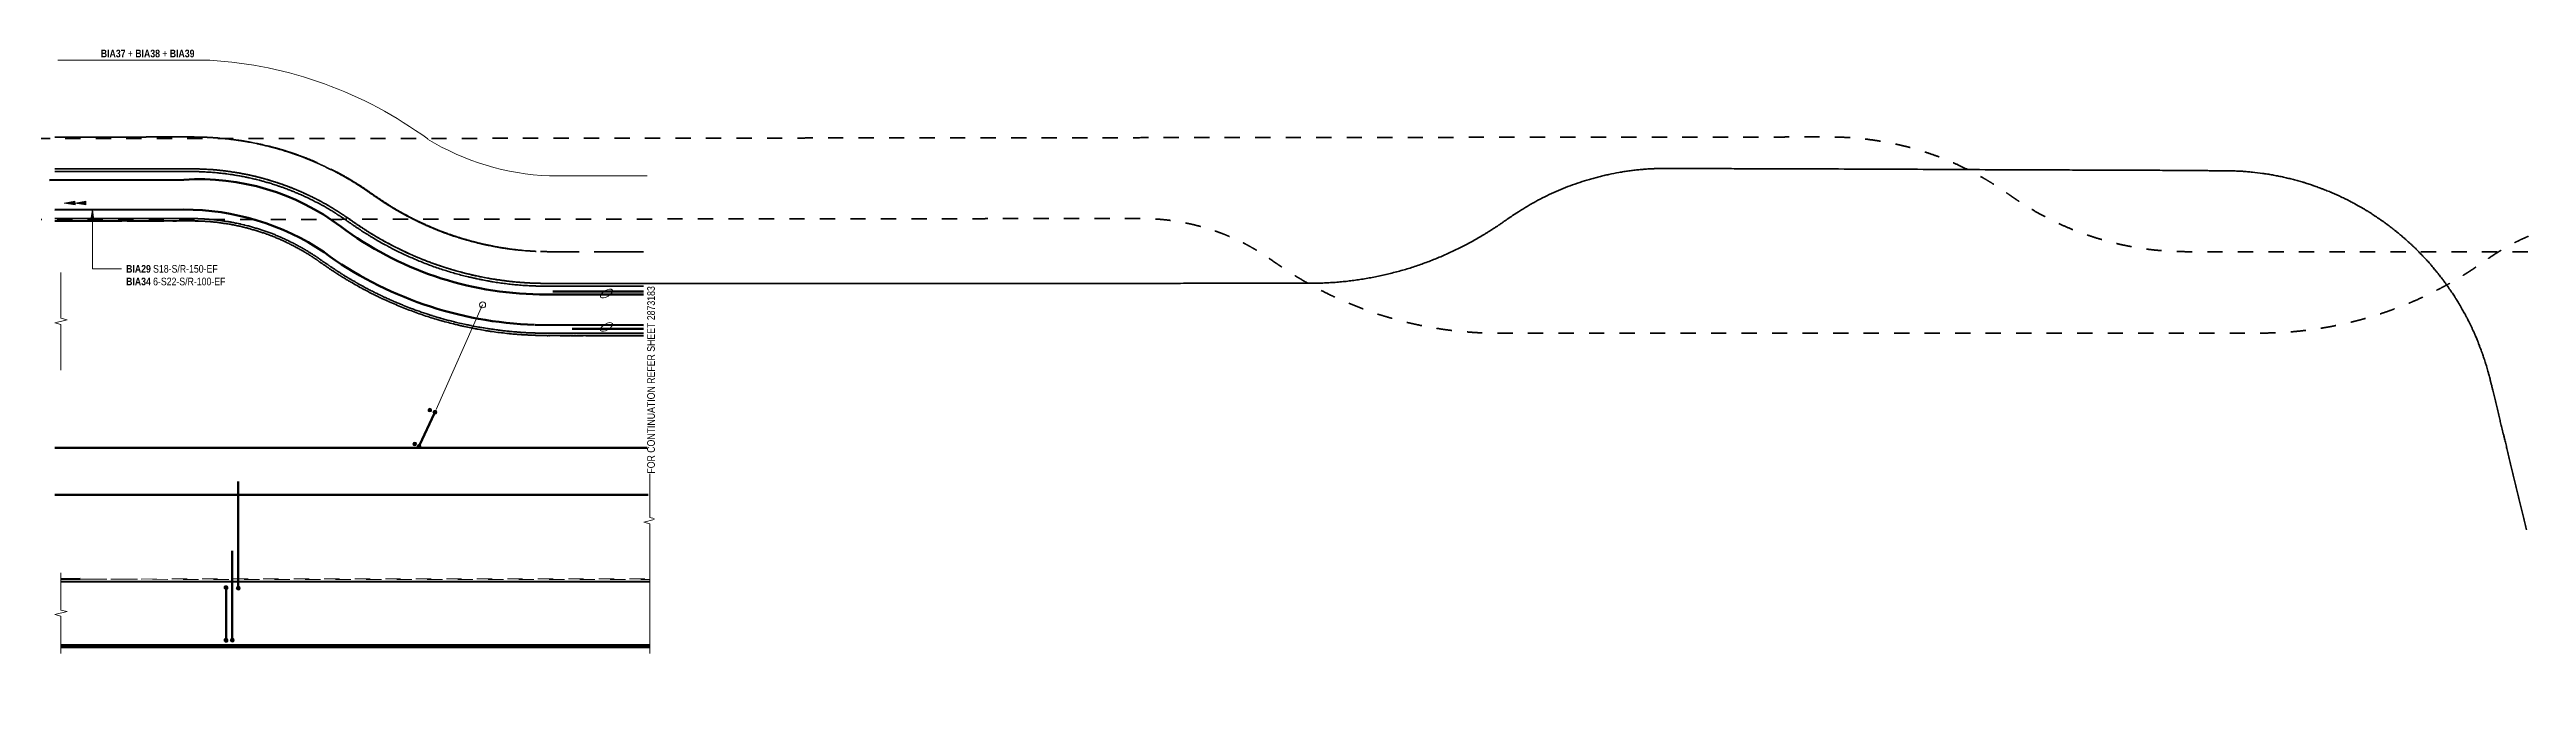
# Model space of a CAD drawing. Header units: metres. Extents: x 300 to 347, y 3 to 1186.
# Drawn here: x 319.55 to 335.79, y 1180.95 to 1185.2 of the extents above; entities that cross this region are included whole.
import ezdxf

# ---------------------------------------------------------------- set-up
doc = ezdxf.new("R2010")
doc.units = ezdxf.units.M
doc.linetypes.add('JacobsDash', pattern=[0.0045, 0.003, -0.0015])
for name, color, linetype, lineweight in [('A-ANNO-NOTE', 7, 'Continuous', 9), ('A-DETL', 7, 'Continuous', 13), ('A-DETL-GENF', 7, 'Continuous', 9), ('A-FLOR', 7, 'Continuous', 50), ('A-FLOR-HDLN', 7, 'JacobsDash', 18), ('A-WALL', 7, 'Continuous', 50), ('A-WALL-HDLN', 7, 'JacobsDash', 18), ('G-ANNO-TEXT', 7, 'Continuous', 9)]:
    doc.layers.add(name, color=color, linetype=linetype, lineweight=lineweight)
doc.styles.add('Arial Narrow', font='ARIALN.TTF', dxfattribs={"height": 0.05})
doc.styles.add('Arial Narrow_B', font='ARIALNB.TTF', dxfattribs={"height": 0.05})

# ---------------------------------------------------------------- blocks, each defined once
blk = doc.blocks.new('Walls 2 - Walls 2-6845191-DRG-2873183 - SOUTHERN BARRIER - PLAN')
at = {"layer": 'A-WALL', "color": 252, "true_color": 0x888888}
for p, q in [((229.83, 1207.271), (225.985, 1206.935)), ((225.983, 1206.952), (226.108, 1206.963)), ((226.021, 1206.521), (229.866, 1206.858)), ((229.868, 1206.843), (226.022, 1206.506))]:
    blk.add_line(p, q, dxfattribs=at)
at = {"layer": 'A-WALL-HDLN', "color": 252, "true_color": 0x888888}
for p, q in [((225.984, 1206.95), (229.829, 1207.286)), ((226.109, 1206.963), (229.829, 1207.289))]:
    blk.add_line(p, q, dxfattribs=at)
blk = doc.blocks.new('CS_DET_Rebar Combined - Multiple Bar-7767319-DRG-2873183 - SOUTHERN BARRIER - PLAN')
at = {"layer": 'A-DETL-GENF'}
for points in [[(0.011, 0.006), (0.009, 0.009), (0.006, 0.011), (0.003, 0.012), (0, 0.012), (-0.003, 0.012), (-0.006, 0.011), (-0.009, 0.009), (-0.011, 0.006), (-0.012, 0.003), (-0.013, 0), (-0.012, -0.003), (-0.011, -0.006), (-0.009, -0.009), (-0.006, -0.011), (-0.003, -0.012), (0, -0.013), (0.003, -0.012), (0.006, -0.011), (0.009, -0.009), (0.011, -0.006), (0.012, -0.003), (0.012, 0), (0.012, 0.003)], [(0.256, 0.006), (0.254, 0.009), (0.251, 0.011), (0.248, 0.012), (0.245, 0.012), (0.242, 0.012), (0.239, 0.011), (0.236, 0.009), (0.234, 0.006), (0.233, 0.003), (0.232, 0), (0.233, -0.003), (0.234, -0.006), (0.236, -0.009), (0.239, -0.011), (0.242, -0.012), (0.245, -0.013), (0.248, -0.012), (0.251, -0.011), (0.254, -0.009), (0.256, -0.006), (0.257, -0.003), (0.257, 0), (0.257, 0.003)]]:
    blk.add_hatch(color=256, dxfattribs=at).paths.add_polyline_path(points)
at = {"layer": 'A-DETL-GENF', "lineweight": 50}
blk.add_line((0.012, 0), (0.232, 0), dxfattribs=at)
at = {"layer": 'A-DETL-GENF'}
for centre, start, end in [((0, 0), 360, 180), ((0, 0), 180, 360), ((0.245, 0), 360, 180), ((0.245, 0), 180, 360)]:
    blk.add_arc(centre, 0.0125, start, end, dxfattribs=at)
blk = doc.blocks.new('CS_DET_Rebar Tagging1 - Scale 20-7768363-DRG-2873183 - SOUTHERN BARRIER - PLAN')
at = {"layer": 'A-DETL-GENF', "lineweight": 13}
blk.add_line((0, 0), (0.751, 0), dxfattribs=at)
blk.add_circle((0, 0), 0.02, dxfattribs=at)
blk = doc.blocks.new('CS_DET_BreakLine_ViewScale - CS_Std BreakLine-8623481-DRG-2873183 - SOUTHERN BARRIER - PLAN')
at = {"layer": 'A-DETL-GENF'}
for p, q in [((0.81, 0), (-0.04, 0)), ((0.82, 0.04), (0.81, 0)), ((0.837, -0.028), (0.82, 0.04)), ((0.85, 0), (0.843, -0.028)), ((1.7, 0), (0.85, 0))]:
    blk.add_line(p, q, dxfattribs=at)
blk = doc.blocks.new('CS_DET_BreakLine_ViewScale - CS_Std BreakLine-8623471-DRG-2873183 - SOUTHERN BARRIER - PLAN')
at = {"layer": 'A-DETL-GENF'}
for p, q in [((0.26, 0), (-0.04, 0)), ((0.27, 0.04), (0.26, 0)), ((0.29, -0.04), (0.27, 0.04)), ((0.3, 0), (0.29, -0.04)), ((0.6, 0), (0.3, 0))]:
    blk.add_line(p, q, dxfattribs=at)
blk = doc.blocks.new('CS_DET_Rebar Combined_Grey - Multiple Bar-7829494-DRG-2873183 - SOUTHERN BARRIER - PLAN')
at = {"layer": 'A-DETL-GENF', "true_color": 0xafafaf}
blk.add_hatch(color=253, dxfattribs=at).paths.add_polyline_path([(-0.013, 0), (-0.012, -0.003), (-0.011, -0.006), (-0.009, -0.009), (-0.006, -0.011), (-0.003, -0.012), (0, -0.013), (0.003, -0.012), (0.006, -0.011), (0.009, -0.009), (0.011, -0.006), (0.012, -0.003), (0.012, 0), (0.012, 0.003), (0.011, 0.006), (0.009, 0.009), (0.006, 0.011), (0.003, 0.012), (0, 0.012), (-0.003, 0.012), (-0.006, 0.011), (-0.009, 0.009), (-0.011, 0.006), (-0.012, 0.003)])
at = {"layer": 'A-DETL-GENF', "color": 253, "lineweight": 50, "true_color": 0xafafaf}
blk.add_line((0.012, 0), (0.585, 0), dxfattribs=at)
at = {"layer": 'A-DETL-GENF', "color": 253, "true_color": 0xafafaf}
for start, end in [(0, 180), (180, 360)]:
    blk.add_arc((0, 0), 0.0125, start, end, dxfattribs=at)
blk = doc.blocks.new('CS_DET_Rebar Combined_Grey - Multiple Bar-8623485-DRG-2873183 - SOUTHERN BARRIER - PLAN')
at = {"layer": 'A-DETL-GENF', "true_color": 0xafafaf}
for points in [[(-0.013, 0), (-0.012, -0.003), (-0.011, -0.006), (-0.009, -0.009), (-0.006, -0.011), (-0.003, -0.012), (0, -0.013), (0.003, -0.012), (0.006, -0.011), (0.009, -0.009), (0.011, -0.006), (0.012, -0.003), (0.012, 0), (0.012, 0.003), (0.011, 0.006), (0.009, 0.009), (0.006, 0.011), (0.003, 0.012), (0, 0.012), (-0.003, 0.012), (-0.006, 0.011), (-0.009, 0.009), (-0.011, 0.006), (-0.012, 0.003)], [(0.333, 0), (0.333, -0.003), (0.334, -0.006), (0.336, -0.009), (0.339, -0.011), (0.342, -0.012), (0.345, -0.013), (0.348, -0.012), (0.351, -0.011), (0.354, -0.009), (0.356, -0.006), (0.357, -0.003), (0.358, 0), (0.357, 0.003), (0.356, 0.006), (0.354, 0.009), (0.351, 0.011), (0.348, 0.012), (0.345, 0.012), (0.342, 0.012), (0.339, 0.011), (0.336, 0.009), (0.334, 0.006), (0.333, 0.003)]]:
    blk.add_hatch(color=253, dxfattribs=at).paths.add_polyline_path(points)
at = {"layer": 'A-DETL-GENF', "color": 253, "lineweight": 50, "true_color": 0xafafaf}
blk.add_line((0.012, 0), (0.333, 0), dxfattribs=at)
at = {"layer": 'A-DETL-GENF', "color": 253, "true_color": 0xafafaf}
for centre, start, end in [((0, 0), 360, 180), ((0, 0), 180, 360), ((0.345, 0), 360, 180), ((0.345, 0), 180, 360)]:
    blk.add_arc(centre, 0.0125, start, end, dxfattribs=at)
blk = doc.blocks.new('CS_DET_Rebar Combined_Grey - Multiple Bar-7827927-DRG-2873183 - SOUTHERN BARRIER - PLAN')
at = {"layer": 'A-DETL-GENF', "true_color": 0xafafaf}
blk.add_hatch(color=253, dxfattribs=at).paths.add_polyline_path([(-0.013, 0), (-0.012, -0.003), (-0.011, -0.006), (-0.009, -0.009), (-0.006, -0.011), (-0.003, -0.012), (0, -0.013), (0.003, -0.012), (0.006, -0.011), (0.009, -0.009), (0.011, -0.006), (0.012, -0.003), (0.012, 0), (0.012, 0.003), (0.011, 0.006), (0.009, 0.009), (0.006, 0.011), (0.003, 0.012), (0, 0.012), (-0.003, 0.012), (-0.007, 0.01), (-0.009, 0.009), (-0.011, 0.006), (-0.012, 0.003)])
at = {"layer": 'A-DETL-GENF', "color": 253, "lineweight": 50, "true_color": 0xafafaf}
blk.add_line((0.012, 0), (0.7, 0), dxfattribs=at)
at = {"layer": 'A-DETL-GENF', "color": 253, "true_color": 0xafafaf}
for start, end in [(360, 180), (180, 360)]:
    blk.add_arc((0, 0), 0.0125, start, end, dxfattribs=at)
blk = doc.blocks.new('CS_DET_BreakLine_ViewScale - CS_Std BreakLine-8623488-DRG-2873183 - SOUTHERN BARRIER - PLAN')
at = {"layer": 'A-DETL-GENF'}
for p, q in [((0.204, 0), (-0.04, 0)), ((0.214, 0.04), (0.204, 0)), ((0.234, -0.04), (0.214, 0.04)), ((0.244, 0), (0.234, -0.04)), ((0.488, 0), (0.244, 0))]:
    blk.add_line(p, q, dxfattribs=at)
blk = doc.blocks.new('WGA_GAN_Dot - Dot_Symbol-7573409-DRG-2873183 - SOUTHERN BARRIER - PLAN')
at = {"layer": 'A-ANNO-NOTE', "lineweight": 13}
h = blk.add_hatch(color=256, dxfattribs=at)
edge = h.paths.add_edge_path()
edge.add_arc((0, 0), 0.0006, 0, 180)
edge.add_arc((0, 0), 0.0006, 180, 360)
at = {"layer": 'A-ANNO-NOTE'}
for start, end in [(360, 180), (180, 360)]:
    blk.add_arc((0, 0), 0.0006, start, end, dxfattribs=at)
blk = doc.blocks.new('CS_Arrowhead - CS_Arrowhead-6323874-DRG-2873183 - SOUTHERN BARRIER - PLAN')
at = {"layer": 'A-ANNO-NOTE'}
blk.add_hatch(color=256, dxfattribs=at).paths.add_polyline_path([(0.0035, -0.00062), (0, 0), (0.0035, 0.00062)])
at = {"layer": 'A-ANNO-NOTE', "lineweight": 13}
for p, q in [((0.0035, 0.00062), (0, 0)), ((0.0035, -0.00062), (0.0035, 0.00062)), ((0, 0), (0.0035, -0.00062))]:
    blk.add_line(p, q, dxfattribs=at)

msp = doc.modelspace()

# ---------------------------------------------------------------- hatches: boundary and pattern name
at = {"layer": 'G-ANNO-TEXT'}
msp.add_hatch(color=256, dxfattribs=at).paths.add_polyline_path([(319.834, 1184.147), (319.825, 1184.097), (319.842, 1184.097)])

# ---------------------------------------------------------------- linework, layer by layer
at = {"layer": 'A-DETL'}
for p, q in [((319.608, 1185.128), (320.603, 1185.128)), ((322.83, 1184.37), (323.47, 1184.37))]:
    msp.add_line(p, q, dxfattribs=at)
at = {"layer": 'A-DETL', "lineweight": 50}
for p, q in [((319.553, 1184.343), (320.434, 1184.344)), ((319.588, 1184.148), (320.434, 1184.149)), ((323.447, 1183.592), (322.765, 1183.592)), ((323.447, 1183.612), (322.853, 1183.612)), ((323.447, 1183.392), (322.737, 1183.395)), ((323.447, 1183.368), (322.978, 1183.368))]:
    msp.add_line(p, q, dxfattribs=at)
at = {"layer": 'A-DETL', "color": 253, "lineweight": 50, "true_color": 0xafafaf}
for p, q in [((319.588, 1182.588), (323.477, 1182.588)), ((323.477, 1182.279), (319.588, 1182.279))]:
    msp.add_line(p, q, dxfattribs=at)
at = {"layer": 'A-DETL'}
for centre, radius, start, end in [((320.443, 1182.449), 2.684, 53.6982, 86.5713), ((322.892, 1186.017), 1.648, 238.5166, 267.8425)]:
    msp.add_arc(centre, radius, start, end, dxfattribs=at)
at = {"layer": 'A-DETL', "lineweight": 50}
for centre, radius, start, end in [((320.535, 1182.804), 1.544, 53.063, 93.753), ((320.436, 1182.501), 1.648, 56.2045, 90.0762), ((322.797, 1185.813), 2.22, 233.063, 269.1818), ((322.813, 1185.869), 2.476, 233.8503, 268.1497)]:
    msp.add_arc(centre, radius, start, end, dxfattribs=at)
at = {"layer": 'A-DETL'}
for centre in [(323.204, 1183.599), (323.204, 1183.38)]:
    msp.add_ellipse(centre, major_axis=(0.0386, 0.0232), ratio=0.444444, dxfattribs=at)
at = {"layer": 'A-FLOR', "color": 252, "lineweight": 35, "true_color": 0x888888}
for p, q in [((320.581, 1184.623), (320.575, 1184.623)), ((322.741, 1183.325), (322.717, 1183.326))]:
    msp.add_line(p, q, dxfattribs=at)
for points in [[(319.588, 1184.624), (319.611, 1184.624), (319.635, 1184.624), (319.658, 1184.624)], [(319.818, 1184.624), (319.829, 1184.624), (319.839, 1184.624), (319.849, 1184.624)], [(319.892, 1184.624), (319.908, 1184.624), (319.923, 1184.624), (319.938, 1184.624)], [(319.966, 1184.624), (319.977, 1184.624), (319.987, 1184.624), (319.998, 1184.624)], [(320.04, 1184.624), (320.055, 1184.624), (320.071, 1184.624), (320.086, 1184.624)], [(320.117, 1184.624), (320.127, 1184.624), (320.138, 1184.624), (320.148, 1184.624)], [(320.19, 1184.625), (320.204, 1184.625), (320.219, 1184.625), (320.233, 1184.625)], [(320.266, 1184.625), (320.285, 1184.625), (320.304, 1184.625), (320.323, 1184.625)], [(320.576, 1184.623), (320.583, 1184.623), (320.591, 1184.622), (320.598, 1184.622)], [(320.614, 1184.621), (320.623, 1184.621), (320.632, 1184.62), (320.641, 1184.619)], [(320.66, 1184.618), (320.667, 1184.618), (320.674, 1184.617), (320.68, 1184.616)], [(320.803, 1184.602), (320.797, 1184.603), (320.791, 1184.604), (320.785, 1184.605)], [(320.957, 1184.572), (320.967, 1184.569), (320.977, 1184.567), (320.987, 1184.564)], [(321.127, 1184.526), (321.122, 1184.527), (321.117, 1184.529), (321.112, 1184.53)], [(321.194, 1184.502), (321.19, 1184.504), (321.185, 1184.505), (321.181, 1184.507)], [(319.595, 1184.398), (319.592, 1184.398), (319.59, 1184.398), (319.588, 1184.398)], [(319.59, 1184.416), (319.598, 1184.416), (319.606, 1184.416), (319.614, 1184.416)], [(319.655, 1184.416), (319.665, 1184.416), (319.675, 1184.416), (319.685, 1184.416)], [(319.739, 1184.416), (319.749, 1184.416), (319.758, 1184.416), (319.768, 1184.416)], [(319.777, 1184.416), (319.784, 1184.416), (319.79, 1184.416), (319.797, 1184.416)], [(319.816, 1184.416), (319.818, 1184.416), (319.821, 1184.416), (319.823, 1184.416)], [(319.853, 1184.416), (319.863, 1184.416), (319.873, 1184.416), (319.883, 1184.416)], [(319.892, 1184.416), (319.9, 1184.416), (319.908, 1184.416), (319.916, 1184.416)], [(319.929, 1184.416), (319.933, 1184.416), (319.937, 1184.416), (319.941, 1184.416)], [(319.969, 1184.416), (319.98, 1184.416), (319.991, 1184.416), (320.001, 1184.416)], [(320.001, 1184.416), (320.011, 1184.416), (320.02, 1184.416), (320.029, 1184.416)], [(320.04, 1184.416), (320.045, 1184.416), (320.051, 1184.416), (320.057, 1184.416)], [(320.08, 1184.416), (320.082, 1184.416), (320.084, 1184.416), (320.086, 1184.416)], [(320.158, 1184.416), (320.173, 1184.416), (320.188, 1184.416), (320.203, 1184.416)], [(320.226, 1184.416), (320.228, 1184.416), (320.229, 1184.416), (320.231, 1184.416)], [(320.27, 1184.416), (320.276, 1184.416), (320.282, 1184.416), (320.288, 1184.416)], [(321.033, 1184.33), (321.038, 1184.328), (321.043, 1184.326), (321.049, 1184.325)], [(321.063, 1184.32), (321.073, 1184.317), (321.082, 1184.313), (321.091, 1184.31)], [(321.595, 1184.302), (321.585, 1184.309), (321.575, 1184.315), (321.565, 1184.321)], [(321.106, 1184.305), (321.109, 1184.304), (321.111, 1184.303), (321.114, 1184.302)], [(321.205, 1184.245), (321.196, 1184.249), (321.187, 1184.252), (321.179, 1184.256)], [(321.343, 1184.176), (321.339, 1184.178), (321.336, 1184.18), (321.332, 1184.182)], [(321.607, 1184.29), (321.608, 1184.289), (321.609, 1184.288), (321.611, 1184.288)], [(319.588, 1184.09), (319.591, 1184.09), (319.594, 1184.09), (319.597, 1184.09)], [(319.606, 1184.075), (319.6, 1184.075), (319.594, 1184.075), (319.588, 1184.075)], [(319.636, 1184.09), (319.643, 1184.09), (319.651, 1184.09), (319.658, 1184.09)], [(319.667, 1184.09), (319.676, 1184.09), (319.685, 1184.09), (319.695, 1184.09)], [(319.765, 1184.075), (319.762, 1184.075), (319.758, 1184.075), (319.755, 1184.075)], [(319.84, 1184.075), (319.834, 1184.075), (319.828, 1184.075), (319.822, 1184.075)], [(319.909, 1184.075), (319.902, 1184.075), (319.895, 1184.075), (319.888, 1184.075)], [(319.89, 1184.09), (319.899, 1184.09), (319.907, 1184.09), (319.915, 1184.09)], [(319.939, 1184.09), (319.948, 1184.09), (319.956, 1184.09), (319.964, 1184.09)], [(319.96, 1184.075), (319.96, 1184.075), (319.959, 1184.075), (319.958, 1184.075)], [(319.98, 1184.075), (319.977, 1184.075), (319.975, 1184.075), (319.972, 1184.075)], [(320.013, 1184.09), (320.021, 1184.09), (320.029, 1184.09), (320.037, 1184.09)], [(320.033, 1184.075), (320.031, 1184.075), (320.029, 1184.075), (320.028, 1184.075)], [(320.054, 1184.075), (320.049, 1184.075), (320.044, 1184.075), (320.04, 1184.075)], [(320.102, 1184.075), (320.101, 1184.075), (320.101, 1184.075), (320.101, 1184.075)], [(320.125, 1184.075), (320.118, 1184.075), (320.112, 1184.075), (320.106, 1184.075)], [(320.184, 1184.09), (320.192, 1184.09), (320.2, 1184.09), (320.208, 1184.09)], [(320.251, 1184.075), (320.25, 1184.075), (320.25, 1184.075), (320.25, 1184.075)], [(320.271, 1184.075), (320.266, 1184.075), (320.262, 1184.075), (320.257, 1184.075)], [(320.41, 1184.075), (320.408, 1184.075), (320.406, 1184.075), (320.404, 1184.075)], [(320.807, 1184.054), (320.813, 1184.053), (320.818, 1184.051), (320.824, 1184.05)], [(321.422, 1184.151), (321.424, 1184.149), (321.426, 1184.148), (321.428, 1184.147)], [(321.841, 1184.141), (321.835, 1184.144), (321.829, 1184.148), (321.823, 1184.151)], [(321.831, 1184.143), (321.839, 1184.139), (321.846, 1184.135), (321.853, 1184.131)], [(321.878, 1184.12), (321.87, 1184.124), (321.862, 1184.129), (321.855, 1184.133)], [(321.925, 1184.095), (321.913, 1184.101), (321.9, 1184.108), (321.888, 1184.115)], [(321.974, 1184.071), (321.965, 1184.075), (321.957, 1184.079), (321.949, 1184.083)], [(322.059, 1184.032), (322.053, 1184.035), (322.047, 1184.037), (322.042, 1184.04)], [(322.139, 1184), (322.13, 1184.004), (322.121, 1184.007), (322.111, 1184.011)], [(322.141, 1183.997), (322.147, 1183.995), (322.154, 1183.993), (322.16, 1183.991)], [(321.033, 1183.983), (321.037, 1183.981), (321.041, 1183.98), (321.045, 1183.978)], [(321.157, 1183.909), (321.156, 1183.909), (321.156, 1183.91), (321.156, 1183.91)], [(321.784, 1183.922), (321.79, 1183.919), (321.795, 1183.916), (321.8, 1183.913)], [(321.872, 1183.878), (321.884, 1183.872), (321.897, 1183.866), (321.91, 1183.86)], [(321.948, 1183.844), (321.953, 1183.841), (321.959, 1183.839), (321.964, 1183.837)], [(322.178, 1183.984), (322.186, 1183.982), (322.193, 1183.979), (322.201, 1183.976)], [(322.274, 1183.954), (322.284, 1183.95), (322.295, 1183.947), (322.306, 1183.944)], [(322.317, 1183.941), (322.331, 1183.938), (322.346, 1183.934), (322.361, 1183.93)], [(322.408, 1183.919), (322.416, 1183.918), (322.423, 1183.916), (322.431, 1183.914)], [(322.437, 1183.914), (322.43, 1183.916), (322.423, 1183.917), (322.415, 1183.919)], [(322.478, 1183.906), (322.472, 1183.907), (322.466, 1183.909), (322.46, 1183.91)], [(322.52, 1183.898), (322.523, 1183.898), (322.526, 1183.897), (322.529, 1183.897)], [(322.595, 1183.888), (322.583, 1183.89), (322.571, 1183.891), (322.56, 1183.893)], [(322.711, 1183.877), (322.7, 1183.878), (322.689, 1183.879), (322.678, 1183.88)], [(322.744, 1183.875), (322.744, 1183.875), (322.744, 1183.875), (322.744, 1183.875)], [(322.771, 1183.874), (322.775, 1183.874), (322.78, 1183.874), (322.784, 1183.874)], [(321.461, 1183.733), (321.464, 1183.731), (321.467, 1183.729), (321.469, 1183.727)], [(322.006, 1183.82), (322.014, 1183.816), (322.022, 1183.813), (322.03, 1183.81)], [(322.032, 1183.81), (322.042, 1183.806), (322.052, 1183.802), (322.063, 1183.798)], [(322.367, 1183.693), (322.362, 1183.694), (322.357, 1183.695), (322.352, 1183.696)], [(322.42, 1183.683), (322.408, 1183.685), (322.396, 1183.687), (322.385, 1183.69)], [(322.481, 1183.691), (322.484, 1183.69), (322.488, 1183.69), (322.491, 1183.689)], [(322.514, 1183.686), (322.523, 1183.685), (322.531, 1183.684), (322.54, 1183.683)], [(322.568, 1183.679), (322.573, 1183.679), (322.579, 1183.678), (322.584, 1183.677)], [(322.6, 1183.676), (322.608, 1183.675), (322.615, 1183.674), (322.622, 1183.674)], [(322.64, 1183.672), (322.646, 1183.672), (322.653, 1183.671), (322.659, 1183.671)], [(323.09, 1183.665), (323.099, 1183.665), (323.108, 1183.665), (323.117, 1183.665)], [(323.353, 1183.665), (323.361, 1183.665), (323.369, 1183.665), (323.377, 1183.665)], [(323.401, 1183.665), (323.409, 1183.665), (323.417, 1183.665), (323.425, 1183.665)], [(321.621, 1183.639), (321.63, 1183.634), (321.64, 1183.629), (321.649, 1183.624)], [(321.649, 1183.624), (321.658, 1183.62), (321.667, 1183.615), (321.676, 1183.61)], [(321.704, 1183.597), (321.713, 1183.592), (321.723, 1183.587), (321.732, 1183.583)], [(321.722, 1183.571), (321.718, 1183.573), (321.714, 1183.575), (321.71, 1183.577)], [(321.803, 1183.551), (321.807, 1183.549), (321.812, 1183.547), (321.817, 1183.545)], [(321.817, 1183.545), (321.826, 1183.541), (321.836, 1183.537), (321.846, 1183.533)], [(321.874, 1183.521), (321.889, 1183.515), (321.903, 1183.51), (321.917, 1183.504)], [(323.447, 1183.647), (323.429, 1183.647), (323.41, 1183.647), (323.391, 1183.647)], [(321.926, 1183.501), (321.928, 1183.5), (321.93, 1183.499), (321.932, 1183.499)], [(321.961, 1183.488), (321.98, 1183.481), (322, 1183.474), (322.02, 1183.468)], [(322.064, 1183.454), (322.069, 1183.452), (322.074, 1183.451), (322.079, 1183.449)], [(322.214, 1183.412), (322.219, 1183.411), (322.224, 1183.41), (322.229, 1183.408)], [(322.289, 1183.395), (322.299, 1183.393), (322.309, 1183.391), (322.319, 1183.389)], [(322.379, 1183.377), (322.39, 1183.375), (322.4, 1183.374), (322.41, 1183.372)], [(322.816, 1183.323), (322.817, 1183.323), (322.818, 1183.323), (322.819, 1183.323)], [(322.95, 1183.323), (322.955, 1183.323), (322.96, 1183.323), (322.964, 1183.323)], [(323.002, 1183.324), (322.997, 1183.324), (322.992, 1183.324), (322.988, 1183.324)], [(323.057, 1183.339), (323.066, 1183.339), (323.074, 1183.339), (323.082, 1183.339)], [(323.262, 1183.324), (323.261, 1183.324), (323.26, 1183.324), (323.26, 1183.324)], [(323.351, 1183.339), (323.359, 1183.339), (323.367, 1183.339), (323.376, 1183.339)], [(323.359, 1183.324), (323.358, 1183.324), (323.357, 1183.324), (323.356, 1183.324)], [(323.378, 1183.324), (323.372, 1183.324), (323.366, 1183.324), (323.36, 1183.324)], [(323.422, 1183.339), (323.431, 1183.339), (323.439, 1183.339), (323.447, 1183.339)]]:
    msp.add_open_spline(points, degree=3, dxfattribs=at)
for points, knots in [([(319.729, 1184.624), (319.731, 1184.624), (319.752, 1184.624), (319.772, 1184.624), (319.791, 1184.624)], [-0.478128291, -0.478128291, -0.478128291, -0.478128291, -0.478, -0.47648793, -0.47648793, -0.47648793, -0.47648793]), ([(320.35, 1184.625), (320.359, 1184.625), (320.371, 1184.625), (320.383, 1184.625), (320.385, 1184.625)], [-0.4617266154, -0.4617266154, -0.4617266154, -0.4617266154, -0.461, -0.460792767, -0.460792767, -0.460792767, -0.460792767]), ([(320.416, 1184.625), (320.428, 1184.625), (320.442, 1184.625), (320.456, 1184.625), (320.458, 1184.625)], [-0.459990713, -0.459990713, -0.459990713, -0.459990713, -0.459, -0.458863345, -0.458863345, -0.458863345, -0.458863345]), ([(320.488, 1184.625), (320.489, 1184.625), (320.496, 1184.625), (320.51, 1184.625), (320.535, 1184.624), (320.56, 1184.624), (320.58, 1184.623), (320.586, 1184.623)], [-0.458070778, -0.458070778, -0.458070778, -0.458070778, -0.458, -0.4575, -0.457, -0.456, -0.455481241, -0.455481241, -0.455481241, -0.455481241]), ([(320.727, 1184.612), (320.722, 1184.613), (320.713, 1184.613), (320.704, 1184.614), (320.701, 1184.615)], [-0.263166516, -0.263166516, -0.263166516, -0.263166516, -0.262411348, -0.261923175, -0.261923175, -0.261923175, -0.261923175]), ([(320.715, 1184.613), (320.716, 1184.613), (320.726, 1184.612), (320.735, 1184.611), (320.744, 1184.609)], [-0.4520568688, -0.4520568688, -0.4520568688, -0.4520568688, -0.452, -0.4512874411, -0.4512874411, -0.4512874411, -0.4512874411]), ([(320.789, 1184.603), (320.791, 1184.603), (320.81, 1184.6), (320.829, 1184.597), (320.847, 1184.594)], [-0.450084769, -0.450084769, -0.450084769, -0.450084769, -0.45, -0.448558483, -0.448558483, -0.448558483, -0.448558483]), ([(320.946, 1184.575), (320.943, 1184.576), (320.914, 1184.582), (320.877, 1184.59), (320.842, 1184.596), (320.833, 1184.597)], [-0.273582925, -0.273582925, -0.273582925, -0.273582925, -0.273049645, -0.269503546, -0.26817236, -0.26817236, -0.26817236, -0.26817236]), ([(320.857, 1184.592), (320.86, 1184.592), (320.878, 1184.589), (320.896, 1184.585), (320.91, 1184.582)], [-0.448284895, -0.448284895, -0.448284895, -0.448284895, -0.448, -0.446859026, -0.446859026, -0.446859026, -0.446859026]), ([(321.036, 1184.553), (321.027, 1184.555), (321.016, 1184.558), (321.004, 1184.561), (321.002, 1184.562)], [-0.277913074, -0.277913074, -0.277913074, -0.277913074, -0.276595745, -0.276257213, -0.276257213, -0.276257213, -0.276257213]), ([(321.037, 1184.551), (321.054, 1184.546), (321.078, 1184.539), (321.101, 1184.532), (321.108, 1184.53)], [-0.443382952, -0.443382952, -0.443382952, -0.443382952, -0.442, -0.441448969, -0.441448969, -0.441448969, -0.441448969]), ([(321.141, 1184.519), (321.147, 1184.517), (321.17, 1184.509), (321.194, 1184.501), (321.21, 1184.494)], [-0.440530853, -0.440530853, -0.440530853, -0.440530853, -0.44, -0.43857072, -0.43857072, -0.43857072, -0.43857072]), ([(321.167, 1184.512), (321.162, 1184.514), (321.154, 1184.516), (321.146, 1184.519), (321.142, 1184.521)], [-0.284319635, -0.284319635, -0.284319635, -0.284319635, -0.283687943, -0.283095902, -0.283095902, -0.283095902, -0.283095902]), ([(321.21, 1184.494), (321.217, 1184.492), (321.246, 1184.481), (321.274, 1184.469), (321.295, 1184.46)], [-0.438570527, -0.438570527, -0.438570527, -0.438570527, -0.438, -0.436148913, -0.436148913, -0.436148913, -0.436148913]), ([(319.675, 1184.398), (319.658, 1184.398), (319.631, 1184.398), (319.604, 1184.398), (319.595, 1184.398)], [0.479119122, 0.479119122, 0.479119122, 0.479119122, 0.48046875, 0.481231029, 0.481231029, 0.481231029, 0.481231029]), ([(320.25, 1184.398), (320.239, 1184.398), (320.202, 1184.398), (320.141, 1184.398), (320.043, 1184.398), (319.944, 1184.398), (319.846, 1184.398), (319.772, 1184.398), (319.72, 1184.398), (319.693, 1184.398), (319.691, 1184.398)], [0.46391071, 0.46391071, 0.46391071, 0.46391071, 0.46484375, 0.46679688, 0.46875, 0.47265625, 0.47460938, 0.4765625, 0.47851562, 0.47869653, 0.47869653, 0.47869653, 0.47869653]), ([(320.118, 1184.416), (320.126, 1184.416), (320.134, 1184.416), (320.143, 1184.416), (320.144, 1184.416)], [-0.4674226129, -0.4674226129, -0.4674226129, -0.4674226129, -0.466796875, -0.4667269446, -0.4667269446, -0.4667269446, -0.4667269446]), ([(320.427, 1184.399), (320.424, 1184.399), (320.418, 1184.399), (320.409, 1184.399), (320.4, 1184.399), (320.391, 1184.399), (320.378, 1184.399), (320.363, 1184.399), (320.345, 1184.399), (320.326, 1184.398), (320.308, 1184.398), (320.288, 1184.398), (320.274, 1184.398), (320.266, 1184.398)], [0.459263821, 0.459263821, 0.459263821, 0.459263821, 0.459472656, 0.459716797, 0.459960938, 0.460205078, 0.460449219, 0.4609375, 0.461425781, 0.461914062, 0.462402344, 0.462890625, 0.463488322, 0.463488322, 0.463488322, 0.463488322]), ([(320.307, 1184.416), (320.307, 1184.416), (320.312, 1184.416), (320.317, 1184.416), (320.322, 1184.416)], [-0.4624198273, -0.4624198273, -0.4624198273, -0.4624198273, -0.4624023438, -0.4620212008, -0.4620212008, -0.4620212008, -0.4620212008]), ([(320.342, 1184.416), (320.343, 1184.416), (320.35, 1184.416), (320.363, 1184.417), (320.378, 1184.417), (320.391, 1184.417), (320.4, 1184.417), (320.41, 1184.417), (320.419, 1184.417), (320.425, 1184.417), (320.428, 1184.417)], [-0.461495311, -0.461495311, -0.461495311, -0.461495311, -0.461425781, -0.4609375, -0.460449219, -0.460205078, -0.459960938, -0.459716797, -0.459472656, -0.459228516, -0.459228516, -0.459228516, -0.459228516]), ([(320.457, 1184.399), (320.456, 1184.399), (320.452, 1184.399), (320.446, 1184.399), (320.437, 1184.399), (320.43, 1184.399), (320.427, 1184.399), (320.427, 1184.399)], [0.4584191277, 0.4584191277, 0.4584191277, 0.4584191277, 0.4584960938, 0.4587402344, 0.458984375, 0.4592285156, 0.4592637277, 0.4592637277, 0.4592637277, 0.4592637277]), ([(320.428, 1184.417), (320.431, 1184.417), (320.437, 1184.417), (320.446, 1184.417), (320.453, 1184.417), (320.458, 1184.417), (320.459, 1184.417)], [-0.4592285156, -0.4592285156, -0.4592285156, -0.4592285156, -0.458984375, -0.4587402344, -0.4584960938, -0.4583620796, -0.4583620796, -0.4583620796, -0.4583620796]), ([(320.487, 1184.398), (320.485, 1184.398), (320.48, 1184.399), (320.471, 1184.399), (320.464, 1184.399), (320.459, 1184.399), (320.457, 1184.399)], [0.4575740707, 0.4575740707, 0.4575740707, 0.4575740707, 0.4577636719, 0.4580078125, 0.4582519531, 0.4584189203, 0.4584189203, 0.4584189203, 0.4584189203]), ([(320.484, 1184.416), (320.486, 1184.416), (320.491, 1184.416), (320.499, 1184.416), (320.504, 1184.416), (320.507, 1184.416)], [-0.4576792431, -0.4576792431, -0.4576792431, -0.4576792431, -0.4575195312, -0.4572753906, -0.4570400075, -0.4570400075, -0.4570400075, -0.4570400075]), ([(320.546, 1184.397), (320.544, 1184.397), (320.539, 1184.397), (320.532, 1184.398), (320.524, 1184.398), (320.515, 1184.398), (320.507, 1184.398), (320.498, 1184.398), (320.492, 1184.398), (320.488, 1184.398), (320.487, 1184.398)], [0.45588445, 0.45588445, 0.45588445, 0.45588445, 0.456054688, 0.456298828, 0.456542969, 0.456787109, 0.45703125, 0.457275391, 0.457519531, 0.45757402, 0.45757402, 0.45757402, 0.45757402]), ([(320.536, 1184.416), (320.538, 1184.415), (320.545, 1184.415), (320.557, 1184.415), (320.574, 1184.414), (320.591, 1184.413), (320.605, 1184.412), (320.613, 1184.412), (320.616, 1184.411)], [-0.456186741, -0.456186741, -0.456186741, -0.456186741, -0.456054688, -0.455566406, -0.455078125, -0.454589844, -0.454101562, -0.453825392, -0.453825392, -0.453825392, -0.453825392]), ([(320.602, 1184.394), (320.598, 1184.395), (320.588, 1184.395), (320.573, 1184.396), (320.559, 1184.397), (320.55, 1184.397), (320.546, 1184.397), (320.546, 1184.397)], [0.454194652, 0.454194652, 0.454194652, 0.454194652, 0.454589844, 0.455078125, 0.455566406, 0.455810547, 0.455884219, 0.455884219, 0.455884219, 0.455884219]), ([(320.631, 1184.392), (320.628, 1184.392), (320.619, 1184.393), (320.61, 1184.394), (320.604, 1184.394), (320.602, 1184.394)], [0.4533497323, 0.4533497323, 0.4533497323, 0.4533497323, 0.4536132812, 0.4541015625, 0.4541944189, 0.4541944189, 0.4541944189, 0.4541944189]), ([(320.628, 1184.41), (320.632, 1184.41), (320.641, 1184.409), (320.649, 1184.409), (320.653, 1184.408)], [-0.4534776604, -0.4534776604, -0.4534776604, -0.4534776604, -0.453125, -0.452729097, -0.452729097, -0.452729097, -0.452729097]), ([(320.659, 1184.39), (320.652, 1184.39), (320.643, 1184.391), (320.633, 1184.392), (320.631, 1184.392)], [0.452504716, 0.452504716, 0.452504716, 0.452504716, 0.453125, 0.4533495186, 0.4533495186, 0.4533495186, 0.4533495186]), ([(320.687, 1184.386), (320.682, 1184.387), (320.672, 1184.388), (320.663, 1184.389), (320.659, 1184.39)], [0.4516599424, 0.4516599424, 0.4516599424, 0.4516599424, 0.4521484375, 0.4525046183, 0.4525046183, 0.4525046183, 0.4525046183]), ([(320.66, 1184.407), (320.665, 1184.407), (320.669, 1184.407), (320.674, 1184.406), (320.675, 1184.406)], [-0.4525247046, -0.4525247046, -0.4525247046, -0.4525247046, -0.4521484375, -0.4520871752, -0.4520871752, -0.4520871752, -0.4520871752]), ([(320.715, 1184.383), (320.711, 1184.384), (320.707, 1184.384), (320.702, 1184.385), (320.701, 1184.385)], [0.4508149746, 0.4508149746, 0.4508149746, 0.4508149746, 0.451171875, 0.4512370836, 0.4512370836, 0.4512370836, 0.4512370836]), ([(320.743, 1184.379), (320.741, 1184.379), (320.732, 1184.381), (320.722, 1184.382), (320.715, 1184.383)], [0.4499700015, 0.4499700015, 0.4499700015, 0.4499700015, 0.4501953125, 0.4508148178, 0.4508148178, 0.4508148178, 0.4508148178]), ([(320.771, 1184.375), (320.77, 1184.375), (320.761, 1184.376), (320.752, 1184.378), (320.743, 1184.379)], [0.4491250837, 0.4491250837, 0.4491250837, 0.4491250837, 0.44921875, 0.4499699175, 0.4499699175, 0.4499699175, 0.4499699175]), ([(320.75, 1184.396), (320.757, 1184.395), (320.764, 1184.394), (320.772, 1184.393), (320.772, 1184.393)], [-0.4498734915, -0.4498734915, -0.4498734915, -0.4498734915, -0.44921875, -0.4492027562, -0.4492027562, -0.4492027562, -0.4492027562]), ([(320.855, 1184.359), (320.848, 1184.36), (320.829, 1184.364), (320.802, 1184.37), (320.781, 1184.373), (320.771, 1184.375)], [0.446590595, 0.446590595, 0.446590595, 0.446590595, 0.447265625, 0.448242188, 0.449125017, 0.449125017, 0.449125017, 0.449125017]), ([(320.784, 1184.391), (320.791, 1184.39), (320.808, 1184.387), (320.837, 1184.381), (320.869, 1184.374), (320.901, 1184.367), (320.933, 1184.359), (320.965, 1184.35), (320.997, 1184.341), (321.029, 1184.331), (321.06, 1184.321), (321.091, 1184.31), (321.122, 1184.298), (321.153, 1184.286), (321.184, 1184.274), (321.214, 1184.26), (321.244, 1184.247), (321.274, 1184.232), (321.304, 1184.218), (321.333, 1184.202), (321.362, 1184.186), (321.386, 1184.172), (321.405, 1184.161), (321.419, 1184.153), (321.433, 1184.144), (321.447, 1184.135), (321.46, 1184.126), (321.472, 1184.119), (321.482, 1184.112), (321.489, 1184.107), (321.496, 1184.102), (321.503, 1184.098), (321.51, 1184.093), (321.517, 1184.088), (321.524, 1184.083), (321.532, 1184.078), (321.54, 1184.072), (321.548, 1184.066), (321.556, 1184.061), (321.564, 1184.055), (321.572, 1184.05), (321.583, 1184.043), (321.593, 1184.036), (321.605, 1184.028), (321.616, 1184.02), (321.631, 1184.011), (321.648, 1184), (321.671, 1183.986), (321.701, 1183.968), (321.736, 1183.948), (321.784, 1183.922), (321.844, 1183.891), (321.918, 1183.856), (321.993, 1183.824), (322.07, 1183.795), (322.147, 1183.769), (322.212, 1183.749), (322.265, 1183.735), (322.304, 1183.725), (322.344, 1183.716), (322.384, 1183.708), (322.424, 1183.7), (322.464, 1183.693), (322.505, 1183.687), (322.545, 1183.682), (322.586, 1183.677), (322.626, 1183.673), (322.66, 1183.671), (322.687, 1183.669), (322.708, 1183.668), (322.725, 1183.667), (322.739, 1183.667), (322.749, 1183.666), (322.759, 1183.666), (322.769, 1183.666), (322.779, 1183.666), (322.789, 1183.665), (322.798, 1183.665), (322.811, 1183.665), (322.824, 1183.665), (322.838, 1183.665), (322.847, 1183.665), (322.857, 1183.665), (322.869, 1183.665), (322.884, 1183.665), (322.903, 1183.665), (322.921, 1183.665), (322.946, 1183.665), (322.977, 1183.665), (323.014, 1183.665), (323.051, 1183.665), (323.1, 1183.665), (323.162, 1183.665), (323.223, 1183.665), (323.272, 1183.665), (323.322, 1183.665), (323.384, 1183.665), (323.457, 1183.665), (323.531, 1183.665), (323.605, 1183.665), (323.679, 1183.665), (323.753, 1183.665), (323.814, 1183.665), (323.864, 1183.665), (323.901, 1183.665), (323.938, 1183.665), (323.987, 1183.665), (324.036, 1183.665), (324.085, 1183.665), (324.135, 1183.665), (324.196, 1183.665), (324.27, 1183.665), (324.332, 1183.665), (324.381, 1183.665), (324.418, 1183.665), (324.455, 1183.665), (324.504, 1183.665), (324.553, 1183.665), (324.603, 1183.665), (324.64, 1183.665), (324.677, 1183.665), (324.726, 1183.665), (324.787, 1183.665), (324.849, 1183.665), (324.898, 1183.665), (324.935, 1183.665), (324.972, 1183.665), (325.009, 1183.665), (325.046, 1183.665), (325.095, 1183.665), (325.145, 1183.665), (325.194, 1183.665), (325.231, 1183.665), (325.268, 1183.665), (325.305, 1183.665), (325.342, 1183.665), (325.391, 1183.665), (325.453, 1183.665), (325.527, 1183.665), (325.588, 1183.665), (325.637, 1183.665), (325.687, 1183.665), (325.736, 1183.665), (325.785, 1183.665), (325.822, 1183.665), (325.859, 1183.665), (325.908, 1183.665), (325.97, 1183.665), (326.044, 1183.665), (326.118, 1183.665), (326.192, 1183.665), (326.266, 1183.665), (326.34, 1183.665), (326.414, 1183.665), (326.487, 1183.665), (326.561, 1183.665), (326.635, 1183.665), (326.709, 1183.666), (326.783, 1183.665), (326.845, 1183.665), (326.894, 1183.665), (326.943, 1183.666), (327.005, 1183.666), (327.079, 1183.666), (327.14, 1183.666), (327.19, 1183.666), (327.239, 1183.666), (327.3, 1183.666), (327.374, 1183.666), (327.448, 1183.666), (327.51, 1183.666), (327.559, 1183.666), (327.596, 1183.666), (327.627, 1183.666), (327.651, 1183.666), (327.67, 1183.666), (327.688, 1183.666), (327.707, 1183.666), (327.725, 1183.666), (327.744, 1183.666), (327.762, 1183.666), (327.781, 1183.666), (327.798, 1183.666), (327.811, 1183.666), (327.82, 1183.666), (327.83, 1183.666), (327.842, 1183.666), (327.859, 1183.667), (327.879, 1183.667), (327.9, 1183.668), (327.92, 1183.669), (327.94, 1183.67), (327.961, 1183.671), (327.988, 1183.673), (328.022, 1183.676), (328.063, 1183.68), (328.103, 1183.685), (328.143, 1183.691), (328.184, 1183.697), (328.224, 1183.705), (328.264, 1183.713), (328.304, 1183.721), (328.343, 1183.731), (328.383, 1183.741), (328.423, 1183.752), (328.462, 1183.763), (328.5, 1183.776), (328.539, 1183.789), (328.578, 1183.803), (328.629, 1183.822), (328.691, 1183.848), (328.766, 1183.882), (328.826, 1183.912), (328.874, 1183.938), (328.91, 1183.958), (328.939, 1183.975), (328.963, 1183.989), (328.98, 1184), (328.995, 1184.009), (329.006, 1184.017), (329.015, 1184.022), (329.023, 1184.028), (329.032, 1184.033), (329.04, 1184.039), (329.047, 1184.043), (329.052, 1184.047), (329.057, 1184.051), (329.064, 1184.055), (329.073, 1184.061), (329.08, 1184.066), (329.085, 1184.07), (329.091, 1184.073), (329.097, 1184.078), (329.105, 1184.083), (329.112, 1184.088), (329.119, 1184.093), (329.125, 1184.098), (329.132, 1184.102), (329.14, 1184.107), (329.147, 1184.112), (329.154, 1184.117), (329.161, 1184.122), (329.168, 1184.127), (329.175, 1184.131), (329.184, 1184.137), (329.196, 1184.144), (329.21, 1184.153), (329.229, 1184.164), (329.252, 1184.178), (329.291, 1184.2), (329.339, 1184.226), (329.399, 1184.255), (329.46, 1184.281), (329.521, 1184.306), (329.584, 1184.328), (329.636, 1184.344), (329.679, 1184.356), (329.711, 1184.365), (329.743, 1184.373), (329.786, 1184.382), (329.83, 1184.391), (329.873, 1184.398), (329.906, 1184.403), (329.939, 1184.407), (329.966, 1184.41), (329.988, 1184.412), (330.005, 1184.413), (330.021, 1184.415), (330.038, 1184.416), (330.051, 1184.416), (330.062, 1184.417), (330.07, 1184.417), (330.078, 1184.418), (330.085, 1184.418), (330.091, 1184.418), (330.098, 1184.418), (330.105, 1184.418), (330.112, 1184.418), (330.12, 1184.419), (330.128, 1184.419), (330.137, 1184.419), (330.146, 1184.419), (330.155, 1184.419), (330.168, 1184.419), (330.186, 1184.419), (330.204, 1184.419), (330.217, 1184.419), (330.227, 1184.419), (330.237, 1184.419), (330.246, 1184.419), (330.255, 1184.419), (330.267, 1184.419), (330.289, 1184.419), (330.319, 1184.418), (330.356, 1184.418), (330.393, 1184.418), (330.43, 1184.418), (330.479, 1184.418), (330.541, 1184.418), (330.615, 1184.417), (330.689, 1184.417), (330.763, 1184.417), (330.861, 1184.417), (330.984, 1184.416), (331.132, 1184.416), (331.329, 1184.415), (331.576, 1184.414), (331.871, 1184.413), (332.167, 1184.411), (332.413, 1184.41), (332.61, 1184.41), (332.758, 1184.409), (332.906, 1184.408), (333.054, 1184.408), (333.177, 1184.407), (333.276, 1184.407), (333.35, 1184.407), (333.423, 1184.406), (333.497, 1184.406), (333.572, 1184.405), (333.633, 1184.405), (333.682, 1184.405), (333.713, 1184.404), (333.738, 1184.404), (333.753, 1184.404), (333.765, 1184.404), (333.774, 1184.404), (333.784, 1184.404), (333.793, 1184.404), (333.803, 1184.404), (333.815, 1184.404), (333.827, 1184.403), (333.838, 1184.403), (333.846, 1184.403), (333.855, 1184.403), (333.867, 1184.403), (333.88, 1184.402), (333.897, 1184.402), (333.912, 1184.401), (333.928, 1184.4), (333.944, 1184.399), (333.966, 1184.397), (334.005, 1184.393), (334.049, 1184.388), (334.092, 1184.382), (334.119, 1184.377), (334.141, 1184.373), (334.157, 1184.37), (334.174, 1184.367), (334.195, 1184.362), (334.217, 1184.357), (334.238, 1184.352), (334.254, 1184.348), (334.27, 1184.344), (334.286, 1184.34), (334.302, 1184.335), (334.316, 1184.331), (334.327, 1184.328), (334.337, 1184.325), (334.351, 1184.321), (334.366, 1184.316), (334.379, 1184.312), (334.388, 1184.308), (334.398, 1184.305), (334.41, 1184.301), (334.425, 1184.295), (334.438, 1184.29), (334.449, 1184.286), (334.46, 1184.282), (334.474, 1184.276), (334.49, 1184.27), (334.503, 1184.265), (334.513, 1184.261), (334.522, 1184.256), (334.535, 1184.251), (334.55, 1184.244), (334.566, 1184.237), (334.582, 1184.229), (334.598, 1184.222), (334.613, 1184.214), (334.625, 1184.209), (334.633, 1184.204), (334.642, 1184.2), (334.652, 1184.194), (334.663, 1184.188), (334.672, 1184.183), (334.679, 1184.179), (334.687, 1184.175), (334.698, 1184.168), (334.712, 1184.16), (334.726, 1184.153), (334.736, 1184.146), (334.744, 1184.142), (334.75, 1184.138), (334.756, 1184.134), (334.762, 1184.131), (334.769, 1184.126), (334.779, 1184.12), (334.789, 1184.113), (334.798, 1184.107), (334.806, 1184.102), (334.814, 1184.096), (334.824, 1184.089), (334.834, 1184.082), (334.844, 1184.075), (334.852, 1184.07), (334.858, 1184.066), (334.865, 1184.061), (334.871, 1184.056), (334.879, 1184.05), (334.89, 1184.042), (334.901, 1184.034), (334.91, 1184.027), (334.917, 1184.021), (334.924, 1184.015), (334.931, 1184.01), (334.938, 1184.005), (334.946, 1183.998), (334.955, 1183.991), (334.963, 1183.984), (334.969, 1183.979), (334.974, 1183.974), (334.982, 1183.968), (334.992, 1183.959), (335.005, 1183.947), (335.016, 1183.937), (335.025, 1183.929), (335.032, 1183.923), (335.039, 1183.916), (335.048, 1183.908), (335.056, 1183.901), (335.064, 1183.893), (335.069, 1183.888), (335.074, 1183.883), (335.078, 1183.879), (335.083, 1183.874), (335.089, 1183.867), (335.096, 1183.86), (335.104, 1183.852), (335.109, 1183.847), (335.113, 1183.842), (335.117, 1183.838), (335.124, 1183.83), (335.135, 1183.819), (335.147, 1183.806), (335.156, 1183.795), (335.163, 1183.788), (335.169, 1183.78), (335.178, 1183.77), (335.188, 1183.758), (335.197, 1183.746), (335.205, 1183.737), (335.213, 1183.727), (335.222, 1183.716), (335.232, 1183.703), (335.24, 1183.692), (335.246, 1183.684), (335.252, 1183.677), (335.259, 1183.666), (335.267, 1183.655), (335.274, 1183.646), (335.279, 1183.639), (335.284, 1183.631), (335.289, 1183.623), (335.294, 1183.616), (335.301, 1183.606), (335.309, 1183.595), (335.316, 1183.584), (335.322, 1183.575), (335.325, 1183.569), (335.329, 1183.563), (335.335, 1183.554), (335.34, 1183.545), (335.346, 1183.535), (335.35, 1183.527), (335.355, 1183.52), (335.36, 1183.512), (335.365, 1183.503), (335.371, 1183.493), (335.378, 1183.48), (335.385, 1183.468), (335.39, 1183.46), (335.392, 1183.455), (335.394, 1183.451), (335.396, 1183.447), (335.399, 1183.442), (335.402, 1183.436), (335.406, 1183.427), (335.411, 1183.418), (335.416, 1183.407), (335.42, 1183.399), (335.424, 1183.39), (335.429, 1183.381), (335.433, 1183.372), (335.438, 1183.361), (335.444, 1183.35), (335.448, 1183.34), (335.451, 1183.333), (335.454, 1183.327), (335.457, 1183.319), (335.462, 1183.309), (335.466, 1183.298), (335.47, 1183.288), (335.473, 1183.281), (335.475, 1183.275), (335.477, 1183.269), (335.48, 1183.262), (335.483, 1183.253), (335.488, 1183.241), (335.493, 1183.227), (335.498, 1183.215), (335.5, 1183.208), (335.502, 1183.203), (335.505, 1183.195), (335.509, 1183.183), (335.514, 1183.167), (335.518, 1183.153), (335.522, 1183.141), (335.526, 1183.13), (335.53, 1183.116), (335.535, 1183.099), (335.539, 1183.086), (335.541, 1183.076), (335.544, 1183.066), (335.547, 1183.056), (335.55, 1183.045), (335.552, 1183.037), (335.554, 1183.028), (335.556, 1183.019), (335.558, 1183.01), (335.561, 1183.001), (335.563, 1182.993), (335.565, 1182.984), (335.567, 1182.976), (335.57, 1182.964), (335.573, 1182.949), (335.578, 1182.931), (335.582, 1182.913), (335.586, 1182.895), (335.591, 1182.877), (335.595, 1182.859), (335.6, 1182.841), (335.604, 1182.822), (335.609, 1182.803), (335.613, 1182.785), (335.618, 1182.762), (335.623, 1182.741), (335.629, 1182.719), (335.633, 1182.7), (335.638, 1182.681), (335.643, 1182.661), (335.648, 1182.641), (335.652, 1182.624), (335.656, 1182.608), (335.66, 1182.591), (335.664, 1182.575), (335.668, 1182.557), (335.672, 1182.538), (335.677, 1182.519), (335.682, 1182.5), (335.686, 1182.482), (335.69, 1182.464), (335.696, 1182.44), (335.703, 1182.41), (335.712, 1182.374), (335.721, 1182.338), (335.729, 1182.302), (335.738, 1182.266), (335.747, 1182.23), (335.755, 1182.194), (335.762, 1182.165), (335.768, 1182.142), (335.772, 1182.124), (335.777, 1182.106), (335.783, 1182.081), (335.787, 1182.063), (335.79, 1182.051)], [-0.4488293, -0.4488293, -0.4488293, -0.4488293, -0.4482422, -0.4472656, -0.4462891, -0.4453125, -0.4443359, -0.4433594, -0.4423828, -0.4414062, -0.4404297, -0.4394531, -0.4384766, -0.4375, -0.4365234, -0.4355469, -0.4345703, -0.4335938, -0.4326172, -0.4316406, -0.4306641, -0.4296875, -0.4291992, -0.4287109, -0.4282227, -0.4277344, -0.4272461, -0.4267578, -0.4265137, -0.4262695, -0.4260254, -0.4257812, -0.4255371, -0.425293, -0.4250488, -0.4248047, -0.4245605, -0.4243164, -0.4240723, -0.4238281, -0.423584, -0.4233398, -0.4228516, -0.4226074, -0.4223633, -0.421875, -0.4213867, -0.4208984, -0.4199219, -0.4189453, -0.4179688, -0.4160156, -0.4140625, -0.4121094, -0.4101562, -0.4082031, -0.40625, -0.4052734, -0.4042969, -0.4033203, -0.4023438, -0.4013672, -0.4003906, -0.3994141, -0.3984375, -0.3974609, -0.3964844, -0.3955078, -0.3950195, -0.3945312, -0.394043, -0.3937988, -0.3935547, -0.3933105, -0.3930664, -0.3928223, -0.3925781, -0.392334, -0.3920898, -0.3916016, -0.3913574, -0.3911133, -0.3908691, -0.390625, -0.3901367, -0.3896484, -0.3891602, -0.3886719, -0.3876953, -0.3867188, -0.3857422, -0.3847656, -0.3828125, -0.3808594, -0.3798828, -0.3789062, -0.3769531, -0.375, -0.3730469, -0.3710938, -0.3691406, -0.3671875, -0.3652344, -0.3642578, -0.3632812, -0.3623047, -0.3613281, -0.359375, -0.3583984, -0.3574219, -0.3554688, -0.3535156, -0.3515625, -0.3505859, -0.3496094, -0.3486328, -0.3476562, -0.3457031, -0.3447266, -0.34375, -0.3427734, -0.3417969, -0.3398438, -0.3378906, -0.3369141, -0.3359375, -0.3349609, -0.3339844, -0.3330078, -0.3320312, -0.3300781, -0.3291016, -0.328125, -0.3271484, -0.3261719, -0.3251953, -0.3242188, -0.3222656, -0.3203125, -0.3183594, -0.3173828, -0.3164062, -0.3144531, -0.3134766, -0.3125, -0.3115234, -0.3105469, -0.3085938, -0.3066406, -0.3046875, -0.3027344, -0.3007812, -0.2988281, -0.296875, -0.2949219, -0.2929688, -0.2910156, -0.2890625, -0.2871094, -0.2851562, -0.2841797, -0.2832031, -0.28125, -0.2792969, -0.2773438, -0.2763672, -0.2753906, -0.2734375, -0.2714844, -0.2695312, -0.2675781, -0.2666016, -0.265625, -0.2646484, -0.2641602, -0.2636719, -0.2631836, -0.2626953, -0.262207, -0.2617188, -0.2612305, -0.2607422, -0.2602539, -0.2600098, -0.2597656, -0.2595215, -0.2592773, -0.2587891, -0.2583008, -0.2578125, -0.2573242, -0.2568359, -0.2563477, -0.2558594, -0.2548828, -0.2539062, -0.2529297, -0.2519531, -0.2509766, -0.25, -0.2490234, -0.2480469, -0.2470703, -0.2460938, -0.2451172, -0.2441406, -0.2431641, -0.2421875, -0.2412109, -0.2402344, -0.2382812, -0.2363281, -0.234375, -0.2333984, -0.2324219, -0.2314453, -0.230957, -0.2304688, -0.2299805, -0.2297363, -0.2294922, -0.229248, -0.2290039, -0.2287598, -0.2285156, -0.2283936, -0.2282715, -0.2280273, -0.2277832, -0.2275391, -0.227417, -0.2272949, -0.2270508, -0.2268066, -0.2265625, -0.2263184, -0.2260742, -0.2258301, -0.2255859, -0.2253418, -0.2250977, -0.2248535, -0.2246094, -0.2243652, -0.2241211, -0.2236328, -0.2231445, -0.2226562, -0.2216797, -0.2207031, -0.21875, -0.2167969, -0.2148438, -0.2128906, -0.2109375, -0.2089844, -0.2080078, -0.2070312, -0.2060547, -0.2050781, -0.203125, -0.2021484, -0.2011719, -0.2001953, -0.1992188, -0.1987305, -0.1982422, -0.1977539, -0.1972656, -0.1967773, -0.1965332, -0.1962891, -0.1960449, -0.1958008, -0.1955566, -0.1953125, -0.1950684, -0.1948242, -0.1945801, -0.1943359, -0.1940918, -0.1938477, -0.1936035, -0.1933594, -0.1928711, -0.1923828, -0.1921387, -0.1918945, -0.1916504, -0.1914062, -0.1911621, -0.190918, -0.1904297, -0.1894531, -0.1884766, -0.1875, -0.1865234, -0.1855469, -0.1835938, -0.1816406, -0.1796875, -0.1777344, -0.1757812, -0.171875, -0.1679688, -0.1640625, -0.15625, -0.1484375, -0.140625, -0.1328125, -0.1289062, -0.125, -0.1210938, -0.1171875, -0.1132812, -0.1113281, -0.109375, -0.1074219, -0.1054688, -0.1035156, -0.1015625, -0.1005859, -0.0996094, -0.0991211, -0.0986328, -0.0983887, -0.0981445, -0.0979004, -0.0976562, -0.0974121, -0.097168, -0.0966797, -0.0964355, -0.0961914, -0.0959473, -0.0957031, -0.0952148, -0.0947266, -0.0942383, -0.09375, -0.0932617, -0.0927734, -0.0917969, -0.0898438, -0.0888672, -0.0878906, -0.0874023, -0.0869141, -0.0864258, -0.0859375, -0.0849609, -0.0844727, -0.0839844, -0.0834961, -0.0830078, -0.0825195, -0.0820312, -0.0817871, -0.081543, -0.0810547, -0.0805664, -0.0800781, -0.079834, -0.0795898, -0.0791016, -0.0786133, -0.078125, -0.0778809, -0.0776367, -0.0771484, -0.0766602, -0.0761719, -0.0759277, -0.0756836, -0.0751953, -0.074707, -0.0742188, -0.0737305, -0.0732422, -0.0727539, -0.0722656, -0.0720215, -0.0717773, -0.0712891, -0.0708008, -0.0705566, -0.0703125, -0.0700684, -0.0698242, -0.0693359, -0.0688477, -0.0686035, -0.0683594, -0.0681152, -0.0678711, -0.067627, -0.0673828, -0.0668945, -0.0664062, -0.0661621, -0.065918, -0.0656738, -0.0654297, -0.0649414, -0.0646973, -0.0644531, -0.064209, -0.0639648, -0.0637207, -0.0634766, -0.0629883, -0.0625, -0.0622559, -0.0620117, -0.0617676, -0.0615234, -0.0612793, -0.0610352, -0.0605469, -0.0603027, -0.0600586, -0.0598145, -0.0595703, -0.059082, -0.0585938, -0.0581055, -0.0578613, -0.0576172, -0.057373, -0.0571289, -0.0566406, -0.0563965, -0.0561523, -0.0559082, -0.0556641, -0.0554199, -0.0551758, -0.0546875, -0.0544434, -0.0541992, -0.0540771, -0.0539551, -0.0537109, -0.0532227, -0.0527344, -0.0522461, -0.052002, -0.0517578, -0.0512695, -0.0507812, -0.050293, -0.0500488, -0.0498047, -0.0493164, -0.0488281, -0.0483398, -0.0480957, -0.0478516, -0.0473633, -0.046875, -0.0466309, -0.0463867, -0.0461426, -0.0458984, -0.0456543, -0.0454102, -0.0449219, -0.0444336, -0.0441895, -0.0439453, -0.0437012, -0.043457, -0.0429688, -0.0427246, -0.0424805, -0.0422363, -0.0419922, -0.041748, -0.0415039, -0.0410156, -0.0405273, -0.0402832, -0.0400391, -0.039917, -0.0397949, -0.0395508, -0.0393066, -0.0390625, -0.0385742, -0.0383301, -0.0380859, -0.0378418, -0.0375977, -0.0373535, -0.0371094, -0.0366211, -0.036377, -0.0361328, -0.0358887, -0.0356445, -0.0351562, -0.034668, -0.0344238, -0.0341797, -0.0340576, -0.0339355, -0.0336914, -0.0334473, -0.0332031, -0.0327148, -0.0322266, -0.0321045, -0.0319824, -0.0317383, -0.03125, -0.0307617, -0.0302734, -0.0300293, -0.0297852, -0.0292969, -0.0288086, -0.0283203, -0.0280762, -0.027832, -0.0273438, -0.0270996, -0.0268555, -0.0266113, -0.0263672, -0.026123, -0.0258789, -0.0256348, -0.0253906, -0.0251465, -0.0249023, -0.0244141, -0.0239258, -0.0234375, -0.0229492, -0.0224609, -0.0219727, -0.0214844, -0.0209961, -0.0205078, -0.0200195, -0.0195312, -0.0185547, -0.0180664, -0.0175781, -0.0170898, -0.0166016, -0.0161133, -0.015625, -0.0151367, -0.0146484, -0.0141602, -0.0136719, -0.0131836, -0.0126953, -0.012207, -0.0117188, -0.0112305, -0.0107422, -0.0097656, -0.0087891, -0.0078125, -0.0068359, -0.0058594, -0.0048828, -0.0039062, -0.0029297, -0.0024414, -0.0019531, -0.0014648, -0.0009766, 0, 0, 0, 0]), ([(320.813, 1184.386), (320.821, 1184.384), (320.84, 1184.381), (320.859, 1184.377), (320.87, 1184.374), (320.871, 1184.374)], [-0.447962631, -0.447962631, -0.447962631, -0.447962631, -0.447265625, -0.446289062, -0.44622939, -0.44622939, -0.44622939, -0.44622939]), ([(320.91, 1184.346), (320.906, 1184.347), (320.89, 1184.351), (320.872, 1184.355), (320.858, 1184.358), (320.855, 1184.359)], [0.444900516, 0.444900516, 0.444900516, 0.444900516, 0.4453125, 0.446289062, 0.446590316, 0.446590316, 0.446590316, 0.446590316]), ([(320.896, 1184.368), (320.898, 1184.368), (320.907, 1184.366), (320.916, 1184.363), (320.923, 1184.361)], [-0.4454667628, -0.4454667628, -0.4454667628, -0.4454667628, -0.4453125, -0.4446516087, -0.4446516087, -0.4446516087, -0.4446516087]), ([(320.938, 1184.339), (320.935, 1184.34), (320.925, 1184.342), (320.916, 1184.345), (320.91, 1184.346)], [0.4440556155, 0.4440556155, 0.4440556155, 0.4440556155, 0.4443359375, 0.4449001959, 0.4449001959, 0.4449001959, 0.4449001959]), ([(320.965, 1184.332), (320.964, 1184.332), (320.954, 1184.335), (320.945, 1184.337), (320.938, 1184.339)], [0.4432107152, 0.4432107152, 0.4432107152, 0.4432107152, 0.443359375, 0.4440554454, 0.4440554454, 0.4440554454, 0.4440554454]), ([(320.956, 1184.353), (320.959, 1184.352), (320.971, 1184.349), (320.983, 1184.345), (320.991, 1184.343)], [-0.443629528, -0.443629528, -0.443629528, -0.443629528, -0.443359375, -0.442566756, -0.442566756, -0.442566756, -0.442566756]), ([(320.992, 1184.324), (320.992, 1184.324), (320.983, 1184.326), (320.974, 1184.329), (320.965, 1184.332)], [0.4423660373, 0.4423660373, 0.4423660373, 0.4423660373, 0.4423828125, 0.4432106897, 0.4432106897, 0.4432106897, 0.4432106897]), ([(321.073, 1184.297), (321.067, 1184.299), (321.05, 1184.305), (321.023, 1184.314), (321.003, 1184.321), (320.992, 1184.324)], [0.439831234, 0.439831234, 0.439831234, 0.439831234, 0.440429688, 0.44140625, 0.442365815, 0.442365815, 0.442365815, 0.442365815]), ([(321.361, 1184.43), (321.364, 1184.428), (321.389, 1184.416), (321.423, 1184.399), (321.453, 1184.383), (321.461, 1184.378)], [-0.43424162, -0.43424162, -0.43424162, -0.43424162, -0.434, -0.432, -0.431266883, -0.431266883, -0.431266883, -0.431266883]), ([(321.519, 1184.349), (321.512, 1184.353), (321.501, 1184.359), (321.49, 1184.366), (321.486, 1184.368)], [-0.302562611, -0.302562611, -0.302562611, -0.302562611, -0.30141844, -0.300757704, -0.300757704, -0.300757704, -0.300757704]), ([(321.49, 1184.362), (321.494, 1184.36), (321.508, 1184.352), (321.521, 1184.345), (321.529, 1184.339)], [-0.430388613, -0.430388613, -0.430388613, -0.430388613, -0.43, -0.42919194, -0.42919194, -0.42919194, -0.42919194]), ([(321.544, 1184.331), (321.552, 1184.326), (321.56, 1184.321), (321.568, 1184.316), (321.568, 1184.316)], [-0.4287437057, -0.4287437057, -0.4287437057, -0.4287437057, -0.428, -0.4279913154, -0.4279913154, -0.4279913154, -0.4279913154]), ([(321.1, 1184.288), (321.095, 1184.289), (321.086, 1184.293), (321.077, 1184.296), (321.073, 1184.297)], [0.4389863311, 0.4389863311, 0.4389863311, 0.4389863311, 0.439453125, 0.4398311141, 0.4398311141, 0.4398311141, 0.4398311141]), ([(321.126, 1184.278), (321.123, 1184.279), (321.114, 1184.282), (321.105, 1184.286), (321.1, 1184.288)], [0.4381413447, 0.4381413447, 0.4381413447, 0.4381413447, 0.4384765625, 0.4389862138, 0.4389862138, 0.4389862138, 0.4389862138]), ([(321.136, 1184.293), (321.142, 1184.291), (321.149, 1184.288), (321.156, 1184.285), (321.157, 1184.285)], [-0.4380414599, -0.4380414599, -0.4380414599, -0.4380414599, -0.4375, -0.4373795273, -0.4373795273, -0.4373795273, -0.4373795273]), ([(321.152, 1184.267), (321.15, 1184.268), (321.146, 1184.27), (321.142, 1184.271), (321.139, 1184.272)], [0.4372965811, 0.4372965811, 0.4372965811, 0.4372965811, 0.4375, 0.43771856, 0.43771856, 0.43771856, 0.43771856]), ([(321.179, 1184.256), (321.178, 1184.256), (321.169, 1184.26), (321.16, 1184.264), (321.152, 1184.267)], [0.4364516982, 0.4364516982, 0.4364516982, 0.4364516982, 0.4365234375, 0.4372964133, 0.4372964133, 0.4372964133, 0.4372964133]), ([(321.185, 1184.273), (321.195, 1184.269), (321.208, 1184.263), (321.222, 1184.257), (321.226, 1184.255)], [-0.436466482, -0.436466482, -0.436466482, -0.436466482, -0.435546875, -0.435171036, -0.435171036, -0.435171036, -0.435171036]), ([(321.231, 1184.233), (321.223, 1184.237), (321.214, 1184.241), (321.205, 1184.245), (321.205, 1184.245)], [0.4347620989, 0.4347620989, 0.4347620989, 0.4347620989, 0.435546875, 0.4356062842, 0.4356062842, 0.4356062842, 0.4356062842]), ([(321.256, 1184.221), (321.25, 1184.224), (321.241, 1184.228), (321.232, 1184.232), (321.231, 1184.233)], [0.4339170518, 0.4339170518, 0.4339170518, 0.4339170518, 0.4345703125, 0.4347617124, 0.4347617124, 0.4347617124, 0.4347617124]), ([(321.307, 1184.195), (321.303, 1184.197), (321.289, 1184.204), (321.272, 1184.213), (321.259, 1184.219), (321.256, 1184.221)], [0.432227012, 0.432227012, 0.432227012, 0.432227012, 0.432617188, 0.43359375, 0.433916812, 0.433916812, 0.433916812, 0.433916812]), ([(321.332, 1184.182), (321.329, 1184.183), (321.321, 1184.188), (321.313, 1184.192), (321.307, 1184.195)], [0.4313822479, 0.4313822479, 0.4313822479, 0.4313822479, 0.431640625, 0.4322270085, 0.4322270085, 0.4322270085, 0.4322270085]), ([(321.322, 1184.208), (321.326, 1184.206), (321.339, 1184.199), (321.355, 1184.19), (321.367, 1184.183), (321.37, 1184.181)], [-0.431986931, -0.431986931, -0.431986931, -0.431986931, -0.431640625, -0.430664062, -0.430381984, -0.430381984, -0.430381984, -0.430381984]), ([(321.405, 1184.14), (321.402, 1184.142), (321.394, 1184.147), (321.376, 1184.157), (321.359, 1184.167), (321.347, 1184.174), (321.344, 1184.175)], [0.42884741, 0.42884741, 0.42884741, 0.42884741, 0.429199219, 0.4296875, 0.430664062, 0.430959483, 0.430959483, 0.430959483, 0.430959483]), ([(321.628, 1184.28), (321.627, 1184.281), (321.622, 1184.284), (321.611, 1184.291), (321.601, 1184.298), (321.595, 1184.302)], [-0.308568704, -0.308568704, -0.308568704, -0.308568704, -0.308510638, -0.307624113, -0.306763202, -0.306763202, -0.306763202, -0.306763202]), ([(321.662, 1184.256), (321.661, 1184.257), (321.658, 1184.259), (321.655, 1184.261), (321.654, 1184.262)], [-0.3105428477, -0.3105428477, -0.3105428477, -0.3105428477, -0.3102836879, -0.3100720591, -0.3100720591, -0.3100720591, -0.3100720591]), ([(321.655, 1184.257), (321.657, 1184.256), (321.665, 1184.251), (321.675, 1184.243), (321.683, 1184.238), (321.686, 1184.236)], [-0.425224878, -0.425224878, -0.425224878, -0.425224878, -0.425, -0.4245, -0.424218429, -0.424218429, -0.424218429, -0.424218429]), ([(321.773, 1184.182), (321.766, 1184.187), (321.753, 1184.195), (321.736, 1184.206), (321.72, 1184.217), (321.704, 1184.227), (321.692, 1184.236), (321.684, 1184.241), (321.682, 1184.243)], [-0.316774989, -0.316774989, -0.316774989, -0.316774989, -0.315602837, -0.314716312, -0.313829787, -0.312943262, -0.312056738, -0.311681982, -0.311681982, -0.311681982, -0.311681982]), ([(321.741, 1184.199), (321.746, 1184.196), (321.753, 1184.191), (321.759, 1184.187), (321.761, 1184.186)], [-0.4224711245, -0.4224711245, -0.4224711245, -0.4224711245, -0.422, -0.4218602904, -0.4218602904, -0.4218602904, -0.4218602904]), ([(321.773, 1184.178), (321.778, 1184.175), (321.786, 1184.171), (321.793, 1184.166), (321.796, 1184.164)], [-0.4214669356, -0.4214669356, -0.4214669356, -0.4214669356, -0.421, -0.4207655398, -0.4207655398, -0.4207655398, -0.4207655398]), ([(319.597, 1184.09), (319.606, 1184.09), (319.618, 1184.09), (319.63, 1184.09), (319.633, 1184.09)], [-0.481181846, -0.481181846, -0.481181846, -0.481181846, -0.48046875, -0.4802126296, -0.4802126296, -0.4802126296, -0.4802126296]), ([(319.608, 1184.074), (319.617, 1184.074), (319.643, 1184.074), (319.67, 1184.074), (319.687, 1184.074)], [-0.678854045, -0.678854045, -0.678854045, -0.678854045, -0.67781155, -0.675620055, -0.675620055, -0.675620055, -0.675620055]), ([(319.661, 1184.075), (319.661, 1184.075), (319.659, 1184.075), (319.656, 1184.075), (319.654, 1184.075)], [0.4794826974, 0.4794826974, 0.4794826974, 0.4794826974, 0.4794921875, 0.4796843406, 0.4796843406, 0.4796843406, 0.4796843406]), ([(319.695, 1184.09), (319.696, 1184.09), (319.709, 1184.09), (319.735, 1184.09), (319.762, 1184.09), (319.778, 1184.09), (319.78, 1184.09)], [-0.478597447, -0.478597447, -0.478597447, -0.478597447, -0.478515625, -0.477539062, -0.4765625, -0.476335979, -0.476335979, -0.476335979, -0.476335979]), ([(319.743, 1184.075), (319.74, 1184.075), (319.733, 1184.075), (319.727, 1184.075), (319.722, 1184.075)], [0.477341469, 0.477341469, 0.477341469, 0.477341469, 0.4775390625, 0.4778734692, 0.4778734692, 0.4778734692, 0.4778734692]), ([(319.764, 1184.074), (319.77, 1184.074), (319.801, 1184.074), (319.855, 1184.074), (319.903, 1184.074), (319.926, 1184.074)], [-0.672502736, -0.672502736, -0.672502736, -0.672502736, -0.671732523, -0.668693009, -0.66589355, -0.66589355, -0.66589355, -0.66589355]), ([(319.791, 1184.09), (319.797, 1184.09), (319.814, 1184.09), (319.831, 1184.09), (319.842, 1184.09)], [-0.476047801, -0.476047801, -0.476047801, -0.476047801, -0.475585938, -0.474720863, -0.474720863, -0.474720863, -0.474720863]), ([(319.815, 1184.075), (319.813, 1184.075), (319.81, 1184.075), (319.807, 1184.075), (319.806, 1184.075)], [0.4754232163, 0.4754232163, 0.4754232163, 0.4754232163, 0.4755859375, 0.4756690936, 0.4756690936, 0.4756690936, 0.4756690936]), ([(319.842, 1184.09), (319.843, 1184.09), (319.851, 1184.09), (319.859, 1184.09), (319.866, 1184.09)], [-0.4747208478, -0.4747208478, -0.4747208478, -0.4747208478, -0.474609375, -0.4740749507, -0.4740749507, -0.4740749507, -0.4740749507]), ([(319.866, 1184.09), (319.872, 1184.09), (319.88, 1184.09), (319.888, 1184.09), (319.89, 1184.09)], [-0.474074748, -0.474074748, -0.474074748, -0.474074748, -0.4736328125, -0.4734287372, -0.4734287372, -0.4734287372, -0.4734287372]), ([(319.884, 1184.075), (319.884, 1184.075), (319.882, 1184.075), (319.879, 1184.075), (319.877, 1184.075)], [0.4735932473, 0.4735932473, 0.4735932473, 0.4735932473, 0.4736328125, 0.4737849926, 0.4737849926, 0.4737849926, 0.4737849926]), ([(319.915, 1184.09), (319.917, 1184.09), (319.925, 1184.09), (319.933, 1184.09), (319.939, 1184.09)], [-0.4727825484, -0.4727825484, -0.4727825484, -0.4727825484, -0.47265625, -0.4721365263, -0.4721365263, -0.4721365263, -0.4721365263]), ([(319.964, 1184.09), (319.974, 1184.09), (319.99, 1184.09), (320.006, 1184.09), (320.013, 1184.09)], [-0.471490349, -0.471490349, -0.471490349, -0.471490349, -0.470703125, -0.470198149, -0.470198149, -0.470198149, -0.470198149]), ([(320.037, 1184.09), (320.047, 1184.09), (320.082, 1184.09), (320.129, 1184.09), (320.168, 1184.09), (320.182, 1184.09), (320.184, 1184.09)], [-0.469552049, -0.469552049, -0.469552049, -0.469552049, -0.46875, -0.466796875, -0.465820312, -0.465675473, -0.465675473, -0.465675473, -0.465675473]), ([(320.062, 1184.074), (320.068, 1184.074), (320.099, 1184.074), (320.146, 1184.074), (320.187, 1184.074), (320.203, 1184.074)], [-0.660348475, -0.660348475, -0.660348475, -0.660348475, -0.659574468, -0.656534954, -0.654575017, -0.654575017, -0.654575017, -0.654575017]), ([(320.231, 1184.075), (320.226, 1184.075), (320.21, 1184.075), (320.193, 1184.075), (320.182, 1184.075)], [0.464424943, 0.464424943, 0.464424943, 0.464424943, 0.46484375, 0.465720913, 0.465720913, 0.465720913, 0.465720913]), ([(320.208, 1184.09), (320.211, 1184.09), (320.225, 1184.09), (320.252, 1184.09), (320.283, 1184.09), (320.308, 1184.09), (320.322, 1184.09), (320.329, 1184.09), (320.331, 1184.09)], [-0.465029351, -0.465029351, -0.465029351, -0.465029351, -0.46484375, -0.463867188, -0.462890625, -0.462402344, -0.461914062, -0.461798851, -0.461798851, -0.461798851, -0.461798851]), ([(320.331, 1184.09), (320.335, 1184.09), (320.343, 1184.09), (320.354, 1184.09), (320.366, 1184.09), (320.378, 1184.09), (320.391, 1184.09), (320.401, 1184.09), (320.41, 1184.09), (320.419, 1184.09), (320.429, 1184.09), (320.438, 1184.091), (320.445, 1184.091), (320.45, 1184.091), (320.454, 1184.091), (320.457, 1184.091), (320.46, 1184.09), (320.461, 1184.09), (320.461, 1184.09)], [-0.461798766, -0.461798766, -0.461798766, -0.461798766, -0.461425781, -0.461181641, -0.4609375, -0.460449219, -0.460205078, -0.459960938, -0.459716797, -0.459472656, -0.459228516, -0.458984375, -0.458740234, -0.458618164, -0.458496094, -0.458374023, -0.458251953, -0.45824564, -0.45824564, -0.45824564, -0.45824564]), ([(320.348, 1184.075), (320.347, 1184.075), (320.344, 1184.075), (320.341, 1184.075), (320.339, 1184.075)], [0.4613579241, 0.4613579241, 0.4613579241, 0.4613579241, 0.4614257812, 0.4615913336, 0.4615913336, 0.4615913336, 0.4615913336]), ([(320.379, 1184.075), (320.374, 1184.075), (320.365, 1184.075), (320.356, 1184.075), (320.351, 1184.075), (320.35, 1184.075)], [0.4605264524, 0.4605264524, 0.4605264524, 0.4605264524, 0.4609375, 0.4611816406, 0.4612918816, 0.4612918816, 0.4612918816, 0.4612918816]), ([(320.362, 1184.074), (320.368, 1184.074), (320.376, 1184.074), (320.383, 1184.074), (320.386, 1184.074)], [-0.6480735965, -0.6480735965, -0.6480735965, -0.6480735965, -0.6474164134, -0.6471178483, -0.6471178483, -0.6471178483, -0.6471178483]), ([(320.494, 1184.075), (320.493, 1184.075), (320.49, 1184.075), (320.486, 1184.075), (320.481, 1184.075), (320.476, 1184.075), (320.469, 1184.075), (320.463, 1184.075), (320.457, 1184.076), (320.454, 1184.076), (320.45, 1184.076), (320.445, 1184.076), (320.438, 1184.076), (320.429, 1184.075), (320.424, 1184.075), (320.421, 1184.075)], [0.457287847, 0.457287847, 0.457287847, 0.457287847, 0.457397461, 0.457519531, 0.457641602, 0.457763672, 0.458007812, 0.458251953, 0.458374023, 0.458496094, 0.458618164, 0.458740234, 0.458984375, 0.459228516, 0.459439897, 0.459439897, 0.459439897, 0.459439897]), ([(320.442, 1184.075), (320.446, 1184.075), (320.455, 1184.075), (320.467, 1184.075), (320.474, 1184.075), (320.475, 1184.075)], [-0.644833022, -0.644833022, -0.644833022, -0.644833022, -0.6443769, -0.643617021, -0.643465015, -0.643465015, -0.643465015, -0.643465015]), ([(320.472, 1184.09), (320.474, 1184.09), (320.477, 1184.09), (320.481, 1184.09), (320.486, 1184.09), (320.49, 1184.09), (320.496, 1184.09), (320.501, 1184.09), (320.506, 1184.09), (320.51, 1184.09), (320.516, 1184.09), (320.523, 1184.09), (320.53, 1184.089), (320.536, 1184.089), (320.545, 1184.089), (320.554, 1184.088), (320.564, 1184.088), (320.573, 1184.087), (320.584, 1184.087), (320.598, 1184.086), (320.613, 1184.084), (320.624, 1184.083), (320.63, 1184.083)], [-0.457922253, -0.457922253, -0.457922253, -0.457922253, -0.457763672, -0.457641602, -0.457519531, -0.457397461, -0.457275391, -0.45703125, -0.45690918, -0.456787109, -0.456542969, -0.456298828, -0.456054688, -0.455810547, -0.455566406, -0.455078125, -0.454833984, -0.454589844, -0.454101562, -0.453613281, -0.453125, -0.452430703, -0.452430703, -0.452430703, -0.452430703]), ([(320.5, 1184.075), (320.503, 1184.075), (320.511, 1184.074), (320.518, 1184.074), (320.523, 1184.074)], [-0.642461876, -0.642461876, -0.642461876, -0.642461876, -0.6420972644, -0.641536218, -0.641536218, -0.641536218, -0.641536218]), ([(320.55, 1184.074), (320.548, 1184.074), (320.543, 1184.074), (320.536, 1184.074), (320.529, 1184.074), (320.523, 1184.075), (320.516, 1184.075), (320.511, 1184.075), (320.508, 1184.075), (320.507, 1184.075)], [0.455284218, 0.455284218, 0.455284218, 0.455284218, 0.455566406, 0.455810547, 0.456054688, 0.456298828, 0.456542969, 0.456787109, 0.456855806, 0.456855806, 0.456855806, 0.456855806]), ([(320.549, 1184.074), (320.547, 1184.074), (320.543, 1184.074), (320.539, 1184.074), (320.537, 1184.074)], [0.4553440334, 0.4553440334, 0.4553440334, 0.4553440334, 0.4555664062, 0.4557650827, 0.4557650827, 0.4557650827, 0.4557650827]), ([(320.751, 1184.05), (320.748, 1184.051), (320.737, 1184.053), (320.716, 1184.056), (320.69, 1184.06), (320.664, 1184.064), (320.641, 1184.067), (320.623, 1184.068), (320.61, 1184.07), (320.597, 1184.071), (320.583, 1184.072), (320.572, 1184.072), (320.563, 1184.073), (320.556, 1184.073), (320.552, 1184.073), (320.55, 1184.074)], [0.447932082, 0.447932082, 0.447932082, 0.447932082, 0.448242188, 0.44921875, 0.450195312, 0.451171875, 0.452148438, 0.452636719, 0.453125, 0.453613281, 0.454101562, 0.454589844, 0.454833984, 0.455078125, 0.455284218, 0.455284218, 0.455284218, 0.455284218]), ([(320.639, 1184.082), (320.648, 1184.081), (320.666, 1184.079), (320.692, 1184.075), (320.713, 1184.072), (320.725, 1184.07), (320.728, 1184.07)], [-0.452107354, -0.452107354, -0.452107354, -0.452107354, -0.451171875, -0.450195312, -0.44921875, -0.448876855, -0.448876855, -0.448876855, -0.448876855]), ([(320.737, 1184.068), (320.74, 1184.067), (320.751, 1184.065), (320.769, 1184.062), (320.784, 1184.059), (320.789, 1184.058)], [-0.448553894, -0.448553894, -0.448553894, -0.448553894, -0.448242188, -0.447265625, -0.446615314, -0.446615314, -0.446615314, -0.446615314]), ([(320.784, 1184.043), (320.779, 1184.045), (320.771, 1184.046), (320.763, 1184.048), (320.76, 1184.049)], [0.4466920983, 0.4466920983, 0.4466920983, 0.4466920983, 0.447265625, 0.4476121645, 0.4476121645, 0.4476121645, 0.4476121645]), ([(320.846, 1184.029), (320.838, 1184.031), (320.821, 1184.035), (320.801, 1184.04), (320.789, 1184.043), (320.785, 1184.043)], [0.444376376, 0.444376376, 0.444376376, 0.444376376, 0.4453125, 0.446289062, 0.446653514, 0.446653514, 0.446653514, 0.446653514]), ([(320.833, 1184.048), (320.839, 1184.046), (320.849, 1184.044), (320.864, 1184.04), (320.882, 1184.035), (320.897, 1184.031), (320.907, 1184.027), (320.909, 1184.027)], [-0.445000256, -0.445000256, -0.445000256, -0.445000256, -0.444335938, -0.443847656, -0.443359375, -0.442382812, -0.442183933, -0.442183933, -0.442183933, -0.442183933]), ([(320.863, 1184.025), (320.862, 1184.025), (320.859, 1184.026), (320.856, 1184.026), (320.854, 1184.027)], [0.4437761378, 0.4437761378, 0.4437761378, 0.4437761378, 0.4438476562, 0.4440957182, 0.4440957182, 0.4440957182, 0.4440957182]), ([(320.913, 1184.01), (320.912, 1184.01), (320.908, 1184.012), (320.895, 1184.015), (320.881, 1184.019), (320.872, 1184.022), (320.871, 1184.022)], [0.441858124, 0.441858124, 0.441858124, 0.441858124, 0.441894531, 0.442382812, 0.443359375, 0.443456661, 0.443456661, 0.443456661, 0.443456661]), ([(320.911, 1184.026), (320.913, 1184.026), (320.919, 1184.024), (320.933, 1184.019), (320.954, 1184.012), (320.981, 1184.003), (321.005, 1183.994), (321.021, 1183.988), (321.029, 1183.985)], [-0.442092654, -0.442092654, -0.442092654, -0.442092654, -0.441894531, -0.44140625, -0.440429688, -0.439453125, -0.438476562, -0.437570128, -0.437570128, -0.437570128, -0.437570128]), ([(320.996, 1183.981), (320.989, 1183.984), (320.974, 1183.99), (320.95, 1183.998), (320.932, 1184.004), (320.922, 1184.007), (320.921, 1184.007)], [0.438661436, 0.438661436, 0.438661436, 0.438661436, 0.439453125, 0.440429688, 0.44140625, 0.441538237, 0.441538237, 0.441538237, 0.441538237]), ([(321.417, 1184.132), (321.415, 1184.134), (321.411, 1184.136), (321.407, 1184.139), (321.405, 1184.14)], [0.4284246967, 0.4284246967, 0.4284246967, 0.4284246967, 0.4287109375, 0.4288473774, 0.4288473774, 0.4288473774, 0.4288473774]), ([(321.453, 1184.11), (321.452, 1184.11), (321.447, 1184.114), (321.439, 1184.119), (321.432, 1184.123), (321.429, 1184.125)], [0.4271578361, 0.4271578361, 0.4271578361, 0.4271578361, 0.4272460938, 0.427734375, 0.4280025102, 0.4280025102, 0.4280025102, 0.4280025102]), ([(321.478, 1184.093), (321.476, 1184.094), (321.471, 1184.097), (321.463, 1184.103), (321.457, 1184.107), (321.453, 1184.11)], [0.4263127638, 0.4263127638, 0.4263127638, 0.4263127638, 0.4265136719, 0.4267578125, 0.4271576099, 0.4271576099, 0.4271576099, 0.4271576099]), ([(321.457, 1184.128), (321.458, 1184.128), (321.464, 1184.124), (321.472, 1184.119), (321.482, 1184.112), (321.489, 1184.107), (321.496, 1184.102), (321.502, 1184.098), (321.506, 1184.096), (321.507, 1184.095)], [-0.427367831, -0.427367831, -0.427367831, -0.427367831, -0.427246094, -0.426757812, -0.426513672, -0.426269531, -0.426025391, -0.42578125, -0.425633685, -0.425633685, -0.425633685, -0.425633685]), ([(321.49, 1184.085), (321.488, 1184.086), (321.485, 1184.088), (321.481, 1184.091), (321.478, 1184.093), (321.478, 1184.093)], [0.4258903783, 0.4258903783, 0.4258903783, 0.4258903783, 0.4260253906, 0.4262695312, 0.4263127096, 0.4263127096, 0.4263127096, 0.4263127096]), ([(321.777, 1183.905), (321.773, 1183.908), (321.756, 1183.917), (321.727, 1183.932), (321.691, 1183.953), (321.662, 1183.97), (321.639, 1183.985), (321.621, 1183.996), (321.606, 1184.005), (321.595, 1184.013), (321.583, 1184.021), (321.572, 1184.028), (321.562, 1184.035), (321.554, 1184.04), (321.546, 1184.046), (321.539, 1184.051), (321.533, 1184.055), (321.528, 1184.058), (321.521, 1184.063), (321.513, 1184.068), (321.507, 1184.073), (321.503, 1184.075), (321.502, 1184.076), (321.501, 1184.077)], [0.417579963, 0.417579963, 0.417579963, 0.417579963, 0.41796875, 0.418945312, 0.419921875, 0.420898438, 0.421386719, 0.421875, 0.422363281, 0.422607422, 0.422851562, 0.423339844, 0.423583984, 0.423828125, 0.424072266, 0.424316406, 0.424438477, 0.424560547, 0.424804688, 0.425048828, 0.425292969, 0.425415039, 0.425467809, 0.425467809, 0.425467809, 0.425467809]), ([(321.526, 1184.082), (321.528, 1184.081), (321.532, 1184.077), (321.54, 1184.072), (321.547, 1184.067), (321.552, 1184.064), (321.554, 1184.062)], [-0.4249969746, -0.4249969746, -0.4249969746, -0.4249969746, -0.4248046875, -0.4245605469, -0.4243164062, -0.4241307651, -0.4241307651, -0.4241307651, -0.4241307651]), ([(321.582, 1184.043), (321.587, 1184.04), (321.594, 1184.035), (321.601, 1184.03), (321.604, 1184.029)], [-0.4232636993, -0.4232636993, -0.4232636993, -0.4232636993, -0.4228515625, -0.4226451713, -0.4226451713, -0.4226451713, -0.4226451713]), ([(321.62, 1184.018), (321.624, 1184.016), (321.628, 1184.013), (321.633, 1184.01), (321.634, 1184.009)], [-0.4221812418, -0.4221812418, -0.4221812418, -0.4221812418, -0.421875, -0.4218018384, -0.4218018384, -0.4218018384, -0.4218018384]), ([(321.653, 1183.997), (321.657, 1183.994), (321.673, 1183.985), (321.692, 1183.973), (321.708, 1183.964), (321.711, 1183.962)], [-0.421245827, -0.421245827, -0.421245827, -0.421245827, -0.420898438, -0.419921875, -0.419620407, -0.419620407, -0.419620407, -0.419620407]), ([(321.877, 1184.117), (321.88, 1184.116), (321.891, 1184.11), (321.902, 1184.104), (321.91, 1184.1)], [-0.4182780955, -0.4182780955, -0.4182780955, -0.4182780955, -0.418, -0.4172967887, -0.4172967887, -0.4172967887, -0.4172967887]), ([(321.953, 1184.078), (321.953, 1184.078), (321.955, 1184.077), (321.956, 1184.076), (321.958, 1184.076)], [-0.4160233594, -0.4160233594, -0.4160233594, -0.4160233594, -0.416, -0.4158906883, -0.4158906883, -0.4158906883, -0.4158906883]), ([(322.029, 1184.045), (322.025, 1184.047), (322.014, 1184.052), (322.004, 1184.057), (321.997, 1184.06)], [-0.330383738, -0.330383738, -0.330383738, -0.330383738, -0.329787234, -0.328760979, -0.328760979, -0.328760979, -0.328760979]), ([(322.009, 1184.052), (322.013, 1184.05), (322.035, 1184.04), (322.057, 1184.031), (322.074, 1184.023)], [-0.414389615, -0.414389615, -0.414389615, -0.414389615, -0.414, -0.412507559, -0.412507559, -0.412507559, -0.412507559]), ([(322.091, 1184.019), (322.09, 1184.019), (322.087, 1184.021), (322.084, 1184.022), (322.082, 1184.023)], [-0.3335829983, -0.3335829983, -0.3335829983, -0.3335829983, -0.3333333333, -0.3331243504, -0.3331243504, -0.3331243504, -0.3331243504]), ([(322.088, 1184.018), (322.089, 1184.017), (322.093, 1184.016), (322.097, 1184.014), (322.1, 1184.013)], [-0.4121244821, -0.4121244821, -0.4121244821, -0.4121244821, -0.412, -0.4117754919, -0.4117754919, -0.4117754919, -0.4117754919]), ([(322.276, 1183.955), (322.26, 1183.959), (322.223, 1183.971), (322.186, 1183.983), (322.165, 1183.991)], [-0.342722509, -0.342722509, -0.342722509, -0.342722509, -0.340425532, -0.337268287, -0.337268287, -0.337268287, -0.337268287]), ([(321.148, 1183.914), (321.148, 1183.914), (321.139, 1183.918), (321.123, 1183.926), (321.099, 1183.938), (321.075, 1183.949), (321.05, 1183.96), (321.026, 1183.97), (321.011, 1183.976), (321.004, 1183.978)], [0.432587493, 0.432587493, 0.432587493, 0.432587493, 0.432617188, 0.43359375, 0.434570312, 0.435546875, 0.436523438, 0.4375, 0.438341819, 0.438341819, 0.438341819, 0.438341819]), ([(321.054, 1183.974), (321.054, 1183.974), (321.063, 1183.97), (321.081, 1183.963), (321.099, 1183.954), (321.109, 1183.949), (321.111, 1183.949)], [-0.436600959, -0.436600959, -0.436600959, -0.436600959, -0.436523438, -0.435546875, -0.434570312, -0.434339942, -0.434339942, -0.434339942, -0.434339942]), ([(321.127, 1183.941), (321.128, 1183.94), (321.137, 1183.936), (321.154, 1183.928), (321.178, 1183.915), (321.195, 1183.905), (321.205, 1183.9), (321.206, 1183.899)], [-0.433693696, -0.433693696, -0.433693696, -0.433693696, -0.43359375, -0.432617188, -0.431640625, -0.430664062, -0.430463459, -0.430463459, -0.430463459, -0.430463459]), ([(321.217, 1183.876), (321.213, 1183.878), (321.206, 1183.882), (321.191, 1183.891), (321.176, 1183.899), (321.166, 1183.904), (321.163, 1183.906)], [0.429710707, 0.429710707, 0.429710707, 0.429710707, 0.430175781, 0.430664062, 0.431640625, 0.431948371, 0.431948371, 0.431948371, 0.431948371]), ([(321.214, 1183.895), (321.218, 1183.893), (321.225, 1183.888), (321.236, 1183.882), (321.248, 1183.874), (321.256, 1183.87), (321.26, 1183.867), (321.26, 1183.867)], [-0.43013996, -0.43013996, -0.43013996, -0.43013996, -0.4296875, -0.429199219, -0.428710938, -0.428222656, -0.428201661, -0.428201661, -0.428201661, -0.428201661]), ([(321.232, 1183.867), (321.231, 1183.867), (321.228, 1183.869), (321.226, 1183.871), (321.224, 1183.871)], [0.429071369, 0.429071369, 0.429071369, 0.429071369, 0.4291992188, 0.4293913242, 0.4293913242, 0.4293913242, 0.4293913242]), ([(321.414, 1183.745), (321.411, 1183.747), (321.406, 1183.751), (321.397, 1183.756), (321.39, 1183.761), (321.385, 1183.765), (321.38, 1183.768), (321.373, 1183.773), (321.364, 1183.779), (321.356, 1183.784), (321.35, 1183.789), (321.343, 1183.793), (321.336, 1183.798), (321.328, 1183.804), (321.323, 1183.807), (321.319, 1183.81), (321.316, 1183.812), (321.313, 1183.814), (321.311, 1183.816), (321.308, 1183.818), (321.304, 1183.82), (321.3, 1183.823), (321.296, 1183.826), (321.292, 1183.828), (321.289, 1183.831), (321.284, 1183.834), (321.279, 1183.837), (321.273, 1183.841), (321.268, 1183.844), (321.261, 1183.849), (321.252, 1183.855), (321.244, 1183.86), (321.24, 1183.862), (321.239, 1183.862)], [0.422677991, 0.422677991, 0.422677991, 0.422677991, 0.422851562, 0.423095703, 0.423339844, 0.423461914, 0.423583984, 0.423828125, 0.424072266, 0.424316406, 0.424438477, 0.424560547, 0.424804688, 0.425048828, 0.425292969, 0.425415039, 0.425537109, 0.42565918, 0.42578125, 0.42590332, 0.426025391, 0.426269531, 0.426391602, 0.426513672, 0.426635742, 0.426757812, 0.427001953, 0.427246094, 0.427490234, 0.427734375, 0.428222656, 0.428710938, 0.428751634, 0.428751634, 0.428751634, 0.428751634]), ([(321.267, 1183.863), (321.268, 1183.862), (321.271, 1183.86), (321.276, 1183.857), (321.281, 1183.853), (321.287, 1183.85), (321.292, 1183.846), (321.297, 1183.843), (321.3, 1183.841), (321.304, 1183.839), (321.308, 1183.836), (321.312, 1183.833), (321.316, 1183.83), (321.319, 1183.828), (321.322, 1183.826), (321.324, 1183.824), (321.327, 1183.823), (321.331, 1183.82), (321.337, 1183.816), (321.344, 1183.81), (321.352, 1183.805), (321.358, 1183.801), (321.361, 1183.799), (321.362, 1183.798)], [-0.427878744, -0.427878744, -0.427878744, -0.427878744, -0.427734375, -0.427490234, -0.427246094, -0.427001953, -0.426757812, -0.426635742, -0.426513672, -0.426391602, -0.426269531, -0.426025391, -0.42590332, -0.42578125, -0.42565918, -0.425537109, -0.425415039, -0.425292969, -0.425048828, -0.424804688, -0.424560547, -0.424438477, -0.424325062, -0.424325062, -0.424325062, -0.424325062]), ([(321.73, 1183.952), (321.732, 1183.951), (321.741, 1183.946), (321.75, 1183.941), (321.756, 1183.937)], [-0.4191216319, -0.4191216319, -0.4191216319, -0.4191216319, -0.4189453125, -0.4183840367, -0.4183840367, -0.4183840367, -0.4183840367]), ([(322.298, 1183.709), (322.285, 1183.712), (322.259, 1183.718), (322.207, 1183.732), (322.141, 1183.752), (322.063, 1183.778), (321.986, 1183.808), (321.911, 1183.84), (321.843, 1183.871), (321.8, 1183.893), (321.783, 1183.902)], [0.4043453, 0.4043453, 0.4043453, 0.4043453, 0.40527344, 0.40625, 0.40820312, 0.41015625, 0.41210938, 0.4140625, 0.41601562, 0.41744106, 0.41744106, 0.41744106, 0.41744106]), ([(321.843, 1183.892), (321.843, 1183.892), (321.848, 1183.889), (321.852, 1183.887), (321.856, 1183.885)], [-0.4160523858, -0.4160523858, -0.4160523858, -0.4160523858, -0.416015625, -0.4156981554, -0.4156981554, -0.4156981554, -0.4156981554]), ([(322.221, 1183.97), (322.226, 1183.968), (322.231, 1183.967), (322.235, 1183.965), (322.236, 1183.965)], [-0.408369869, -0.408369869, -0.408369869, -0.408369869, -0.408, -0.4079728323, -0.4079728323, -0.4079728323, -0.4079728323]), ([(322.381, 1183.927), (322.379, 1183.927), (322.368, 1183.93), (322.356, 1183.933), (322.347, 1183.935)], [-0.347849487, -0.347849487, -0.347849487, -0.347849487, -0.34751773, -0.346216785, -0.346216785, -0.346216785, -0.346216785]), ([(322.44, 1183.913), (322.445, 1183.912), (322.457, 1183.909), (322.47, 1183.907), (322.477, 1183.906)], [-0.402406851, -0.402406851, -0.402406851, -0.402406851, -0.402, -0.401391668, -0.401391668, -0.401391668, -0.401391668]), ([(322.526, 1183.898), (322.525, 1183.898), (322.513, 1183.9), (322.501, 1183.902), (322.49, 1183.904)], [-0.354784862, -0.354784862, -0.354784862, -0.354784862, -0.354609929, -0.353044565, -0.353044565, -0.353044565, -0.353044565]), ([(322.596, 1183.888), (322.599, 1183.887), (322.626, 1183.884), (322.662, 1183.881), (322.695, 1183.878), (322.703, 1183.878)], [-0.398222755, -0.398222755, -0.398222755, -0.398222755, -0.398, -0.396, -0.395380778, -0.395380778, -0.395380778, -0.395380778]), ([(322.806, 1183.874), (322.808, 1183.874), (322.813, 1183.874), (322.818, 1183.873), (322.822, 1183.873)], [-0.3926632863, -0.3926632863, -0.3926632863, -0.3926632863, -0.3925, -0.3922419072, -0.3922419072, -0.3922419072, -0.3922419072]), ([(322.845, 1183.873), (322.846, 1183.873), (322.854, 1183.873), (322.875, 1183.873), (322.9, 1183.873), (322.918, 1183.873), (322.924, 1183.873)], [-0.391631384, -0.391631384, -0.391631384, -0.391631384, -0.3915, -0.391, -0.39, -0.389530119, -0.389530119, -0.389530119, -0.389530119]), ([(323.138, 1183.873), (323.161, 1183.873), (323.211, 1183.873), (323.261, 1183.873), (323.288, 1183.873), (323.29, 1183.873)], [-0.38389347, -0.38389347, -0.38389347, -0.38389347, -0.382, -0.38, -0.379864963, -0.379864963, -0.379864963, -0.379864963]), ([(323.306, 1183.873), (323.324, 1183.873), (323.356, 1183.873), (323.389, 1183.873), (323.403, 1183.873)], [-0.379441841, -0.379441841, -0.379441841, -0.379441841, -0.378, -0.376890341, -0.376890341, -0.376890341, -0.376890341]), ([(321.362, 1183.798), (321.362, 1183.798), (321.366, 1183.796), (321.372, 1183.792), (321.38, 1183.786), (321.384, 1183.783), (321.386, 1183.782)], [-0.4243248471, -0.4243248471, -0.4243248471, -0.4243248471, -0.4243164062, -0.4240722656, -0.423828125, -0.4236789665, -0.4236789665, -0.4236789665, -0.4236789665]), ([(321.386, 1183.782), (321.387, 1183.781), (321.389, 1183.78), (321.393, 1183.777), (321.398, 1183.774), (321.406, 1183.769), (321.414, 1183.763), (321.419, 1183.76), (321.421, 1183.759)], [-0.4236789622, -0.4236789622, -0.4236789622, -0.4236789622, -0.4235839844, -0.4234619141, -0.4233398438, -0.4230957031, -0.4228515625, -0.4227099629, -0.4227099629, -0.4227099629, -0.4227099629]), ([(321.664, 1183.6), (321.646, 1183.609), (321.614, 1183.626), (321.569, 1183.651), (321.535, 1183.67), (321.508, 1183.686), (321.491, 1183.696), (321.478, 1183.704), (321.464, 1183.713), (321.451, 1183.721), (321.437, 1183.73), (321.43, 1183.734), (321.427, 1183.737)], [0.41669692, 0.41669692, 0.41669692, 0.41669692, 0.41796875, 0.418945312, 0.419921875, 0.420410156, 0.420898438, 0.421142578, 0.421386719, 0.421875, 0.422119141, 0.42235824, 0.42235824, 0.42235824, 0.42235824]), ([(321.447, 1183.741), (321.45, 1183.739), (321.455, 1183.737), (321.459, 1183.734), (321.461, 1183.733)], [-0.4220639286, -0.4220639286, -0.4220639286, -0.4220639286, -0.421875, -0.4217407636, -0.4217407636, -0.4217407636, -0.4217407636]), ([(321.474, 1183.724), (321.475, 1183.724), (321.478, 1183.722), (321.483, 1183.719), (321.487, 1183.716), (321.487, 1183.716)], [-0.4214175944, -0.4214175944, -0.4214175944, -0.4214175944, -0.4213867188, -0.4211425781, -0.421094717, -0.421094717, -0.421094717, -0.421094717]), ([(321.487, 1183.716), (321.49, 1183.714), (321.499, 1183.709), (321.508, 1183.704), (321.514, 1183.7)], [-0.4210945629, -0.4210945629, -0.4210945629, -0.4210945629, -0.4208984375, -0.4204484631, -0.4204484631, -0.4204484631, -0.4204484631]), ([(321.514, 1183.7), (321.514, 1183.7), (321.521, 1183.695), (321.535, 1183.688), (321.547, 1183.68), (321.554, 1183.677)], [-0.4204484129, -0.4204484129, -0.4204484129, -0.4204484129, -0.4204101562, -0.419921875, -0.4194793471, -0.4194793471, -0.4194793471, -0.4194793471]), ([(322.065, 1183.797), (322.067, 1183.797), (322.074, 1183.794), (322.082, 1183.791), (322.088, 1183.789)], [-0.4102647259, -0.4102647259, -0.4102647259, -0.4102647259, -0.41015625, -0.409697902, -0.409697902, -0.409697902, -0.409697902]), ([(322.134, 1183.774), (322.138, 1183.772), (322.15, 1183.768), (322.161, 1183.765), (322.168, 1183.763)], [-0.4085315093, -0.4085315093, -0.4085315093, -0.4085315093, -0.408203125, -0.4076649219, -0.4076649219, -0.4076649219, -0.4076649219]), ([(322.212, 1183.75), (322.216, 1183.749), (322.234, 1183.744), (322.255, 1183.738), (322.271, 1183.734), (322.274, 1183.733)], [-0.406581692, -0.406581692, -0.406581692, -0.406581692, -0.40625, -0.405273438, -0.405047053, -0.405047053, -0.405047053, -0.405047053]), ([(322.35, 1183.697), (322.347, 1183.698), (322.335, 1183.7), (322.324, 1183.703), (322.315, 1183.705)], [0.4030777698, 0.4030777698, 0.4030777698, 0.4030777698, 0.4033203125, 0.4039225859, 0.4039225859, 0.4039225859, 0.4039225859]), ([(322.353, 1183.715), (322.364, 1183.712), (322.387, 1183.707), (322.423, 1183.701), (322.448, 1183.696), (322.46, 1183.694)], [-0.403096724, -0.403096724, -0.403096724, -0.403096724, -0.40234375, -0.401367188, -0.400488929, -0.400488929, -0.400488929, -0.400488929]), ([(322.667, 1183.652), (322.667, 1183.652), (322.652, 1183.653), (322.624, 1183.655), (322.584, 1183.659), (322.543, 1183.664), (322.502, 1183.669), (322.467, 1183.675), (322.445, 1183.678), (322.437, 1183.68)], [0.39547376, 0.39547376, 0.39547376, 0.39547376, 0.395507812, 0.396484375, 0.397460938, 0.3984375, 0.399414062, 0.400390625, 0.400965701, 0.400965701, 0.400965701, 0.400965701]), ([(322.673, 1183.67), (322.677, 1183.67), (322.685, 1183.669), (322.692, 1183.669), (322.695, 1183.669)], [-0.3953759669, -0.3953759669, -0.3953759669, -0.3953759669, -0.3950195312, -0.3948405574, -0.3948405574, -0.3948405574, -0.3948405574]), ([(322.708, 1183.668), (322.715, 1183.668), (322.725, 1183.667), (322.739, 1183.667), (322.749, 1183.666), (322.759, 1183.666), (322.769, 1183.666), (322.779, 1183.666), (322.789, 1183.665), (322.797, 1183.665), (322.802, 1183.665), (322.803, 1183.665)], [-0.394515059, -0.394515059, -0.394515059, -0.394515059, -0.394042969, -0.393798828, -0.393554688, -0.393310547, -0.393066406, -0.392822266, -0.392578125, -0.392333984, -0.392211347, -0.392211347, -0.392211347, -0.392211347]), ([(322.815, 1183.665), (322.819, 1183.665), (322.825, 1183.665), (322.831, 1183.665), (322.833, 1183.665)], [-0.3919169283, -0.3919169283, -0.3919169283, -0.3919169283, -0.3916015625, -0.3914733422, -0.3914733422, -0.3914733422, -0.3914733422]), ([(322.855, 1183.665), (322.855, 1183.665), (322.859, 1183.665), (322.869, 1183.665), (322.878, 1183.665), (322.884, 1183.665)], [-0.3909169831, -0.3909169831, -0.3909169831, -0.3909169831, -0.3908691406, -0.390625, -0.3901367188, -0.3901367188, -0.3901367188, -0.3901367188]), ([(322.941, 1183.665), (322.953, 1183.665), (322.967, 1183.665), (322.982, 1183.665), (322.984, 1183.665)], [-0.388639689, -0.388639689, -0.388639689, -0.388639689, -0.387695312, -0.387503431, -0.387503431, -0.387503431, -0.387503431]), ([(323.034, 1183.665), (323.04, 1183.665), (323.05, 1183.665), (323.061, 1183.665), (323.066, 1183.665)], [-0.3861759975, -0.3861759975, -0.3861759975, -0.3861759975, -0.3857421875, -0.3853358136, -0.3853358136, -0.3853358136, -0.3853358136]), ([(323.135, 1183.665), (323.144, 1183.665), (323.154, 1183.665), (323.164, 1183.665), (323.164, 1183.665)], [-0.3835082349, -0.3835082349, -0.3835082349, -0.3835082349, -0.3828125, -0.3827382366, -0.3827382366, -0.3827382366, -0.3827382366]), ([(323.205, 1183.665), (323.215, 1183.665), (323.234, 1183.665), (323.254, 1183.665), (323.263, 1183.665)], [-0.381664683, -0.381664683, -0.381664683, -0.381664683, -0.380859375, -0.380133872, -0.380133872, -0.380133872, -0.380133872]), ([(323.299, 1183.665), (323.302, 1183.665), (323.311, 1183.665), (323.32, 1183.665), (323.326, 1183.665)], [-0.3791910361, -0.3791910361, -0.3791910361, -0.3791910361, -0.37890625, -0.378473841, -0.378473841, -0.378473841, -0.378473841]), ([(321.581, 1183.661), (321.593, 1183.655), (321.606, 1183.647), (321.62, 1183.64), (321.621, 1183.639)], [-0.4188332348, -0.4188332348, -0.4188332348, -0.4188332348, -0.41796875, -0.4178641, -0.4178641, -0.4178641, -0.4178641]), ([(321.696, 1183.584), (321.695, 1183.584), (321.686, 1183.589), (321.677, 1183.593), (321.668, 1183.598)], [0.415965092, 0.415965092, 0.415965092, 0.415965092, 0.416015625, 0.4166044518, 0.4166044518, 0.4166044518, 0.4166044518]), ([(321.676, 1183.61), (321.684, 1183.606), (321.694, 1183.602), (321.703, 1183.597), (321.704, 1183.597)], [-0.4165718642, -0.4165718642, -0.4165718642, -0.4165718642, -0.416015625, -0.4159257644, -0.4159257644, -0.4159257644, -0.4159257644]), ([(321.777, 1183.546), (321.764, 1183.552), (321.746, 1183.56), (321.728, 1183.568), (321.724, 1183.57)], [0.414105412, 0.414105412, 0.414105412, 0.414105412, 0.415039062, 0.415325546, 0.415325546, 0.415325546, 0.415325546]), ([(321.732, 1183.583), (321.736, 1183.581), (321.745, 1183.577), (321.754, 1183.573), (321.76, 1183.57)], [-0.4152796646, -0.4152796646, -0.4152796646, -0.4152796646, -0.4150390625, -0.4146338231, -0.4146338231, -0.4146338231, -0.4146338231]), ([(321.76, 1183.57), (321.769, 1183.566), (321.778, 1183.562), (321.787, 1183.558), (321.789, 1183.557)], [-0.4146335647, -0.4146335647, -0.4146335647, -0.4146335647, -0.4140625, -0.4139874649, -0.4139874649, -0.4139874649, -0.4139874649]), ([(322.113, 1183.423), (322.105, 1183.426), (322.081, 1183.432), (322.028, 1183.449), (321.954, 1183.474), (321.866, 1183.508), (321.809, 1183.532), (321.78, 1183.545)], [0.406694547, 0.406694547, 0.406694547, 0.406694547, 0.407226562, 0.408203125, 0.41015625, 0.412109375, 0.414047108, 0.414047108, 0.414047108, 0.414047108]), ([(321.86, 1183.527), (321.864, 1183.525), (321.869, 1183.523), (321.873, 1183.521), (321.874, 1183.521)], [-0.4123723932, -0.4123723932, -0.4123723932, -0.4123723932, -0.412109375, -0.4120491655, -0.4120491655, -0.4120491655, -0.4120491655]), ([(322.97, 1183.647), (322.96, 1183.647), (322.944, 1183.647), (322.921, 1183.647), (322.903, 1183.647), (322.884, 1183.647), (322.869, 1183.647), (322.856, 1183.647), (322.847, 1183.647), (322.837, 1183.647), (322.824, 1183.647), (322.811, 1183.647), (322.798, 1183.647), (322.788, 1183.647), (322.779, 1183.648), (322.769, 1183.648), (322.758, 1183.648), (322.748, 1183.648), (322.738, 1183.649), (322.724, 1183.649), (322.707, 1183.65), (322.689, 1183.651), (322.678, 1183.652), (322.674, 1183.652)], [0.387869757, 0.387869757, 0.387869757, 0.387869757, 0.388671875, 0.389160156, 0.389648438, 0.390136719, 0.390625, 0.390869141, 0.391113281, 0.391357422, 0.391601562, 0.392089844, 0.392333984, 0.392578125, 0.392822266, 0.393066406, 0.393310547, 0.393554688, 0.393798828, 0.394042969, 0.39453125, 0.395019531, 0.39530818, 0.39530818, 0.39530818, 0.39530818]), ([(323.114, 1183.647), (323.105, 1183.647), (323.084, 1183.647), (323.051, 1183.647), (323.017, 1183.647), (322.995, 1183.647), (322.986, 1183.647)], [0.384067715, 0.384067715, 0.384067715, 0.384067715, 0.384765625, 0.385742188, 0.38671875, 0.387447297, 0.387447297, 0.387447297, 0.387447297]), ([(323.178, 1183.647), (323.172, 1183.647), (323.151, 1183.647), (323.13, 1183.647), (323.114, 1183.647)], [0.382377895, 0.382377895, 0.382377895, 0.382377895, 0.3828125, 0.384067696, 0.384067696, 0.384067696, 0.384067696]), ([(323.29, 1183.647), (323.284, 1183.647), (323.266, 1183.647), (323.234, 1183.647), (323.208, 1183.647), (323.194, 1183.647)], [0.379420764, 0.379420764, 0.379420764, 0.379420764, 0.379882812, 0.380859375, 0.381955185, 0.381955185, 0.381955185, 0.381955185]), ([(323.386, 1183.647), (323.385, 1183.647), (323.359, 1183.647), (323.333, 1183.647), (323.307, 1183.647), (323.306, 1183.647)], [0.376886165, 0.376886165, 0.376886165, 0.376886165, 0.376953125, 0.37890625, 0.378998294, 0.378998294, 0.378998294, 0.378998294]), ([(321.946, 1183.493), (321.951, 1183.492), (321.955, 1183.49), (321.96, 1183.488), (321.961, 1183.488)], [-0.4104338632, -0.4104338632, -0.4104338632, -0.4104338632, -0.41015625, -0.4101108689, -0.4101108689, -0.4101108689, -0.4101108689]), ([(322.02, 1183.468), (322.029, 1183.465), (322.039, 1183.462), (322.048, 1183.458), (322.049, 1183.458)], [-0.4088186664, -0.4088186664, -0.4088186664, -0.4088186664, -0.408203125, -0.4081726147, -0.4081726147, -0.4081726147, -0.4081726147]), ([(322.079, 1183.449), (322.083, 1183.448), (322.093, 1183.445), (322.103, 1183.442), (322.108, 1183.44)], [-0.4075264668, -0.4075264668, -0.4075264668, -0.4075264668, -0.4072265625, -0.4068804204, -0.4068804204, -0.4068804204, -0.4068804204]), ([(322.123, 1183.436), (322.128, 1183.434), (322.143, 1183.43), (322.158, 1183.426), (322.168, 1183.423)], [-0.4065573242, -0.4065573242, -0.4065573242, -0.4065573242, -0.40625, -0.4055881732, -0.4055881732, -0.4055881732, -0.4055881732]), ([(322.233, 1183.392), (322.23, 1183.393), (322.212, 1183.397), (322.179, 1183.405), (322.147, 1183.414), (322.13, 1183.418), (322.128, 1183.419)], [0.404137196, 0.404137196, 0.404137196, 0.404137196, 0.404296875, 0.405273438, 0.40625, 0.406374832, 0.406374832, 0.406374832, 0.406374832]), ([(322.168, 1183.423), (322.173, 1183.422), (322.183, 1183.42), (322.193, 1183.417), (322.198, 1183.416)], [-0.4055881673, -0.4055881673, -0.4055881673, -0.4055881673, -0.4052734375, -0.4049420964, -0.4049420964, -0.4049420964, -0.4049420964]), ([(322.229, 1183.408), (322.244, 1183.405), (322.264, 1183.4), (322.284, 1183.396), (322.289, 1183.395)], [-0.404296875, -0.404296875, -0.404296875, -0.404296875, -0.403320312, -0.40300396, -0.40300396, -0.40300396, -0.40300396]), ([(322.551, 1183.338), (322.551, 1183.338), (322.535, 1183.34), (322.503, 1183.343), (322.464, 1183.348), (322.433, 1183.353), (322.401, 1183.358), (322.37, 1183.363), (322.34, 1183.369), (322.309, 1183.375), (322.279, 1183.382), (322.256, 1183.387), (322.248, 1183.388)], [0.39742398, 0.39742398, 0.39742398, 0.39742398, 0.397460938, 0.3984375, 0.399414062, 0.399902344, 0.400390625, 0.401367188, 0.401855469, 0.40234375, 0.403320312, 0.403817723, 0.403817723, 0.403817723, 0.403817723]), ([(322.319, 1183.389), (322.319, 1183.388), (322.335, 1183.385), (322.355, 1183.382), (322.375, 1183.378), (322.379, 1183.377)], [-0.402357668, -0.402357668, -0.402357668, -0.402357668, -0.40234375, -0.401367188, -0.401065556, -0.401065556, -0.401065556, -0.401065556]), ([(322.41, 1183.372), (322.411, 1183.372), (322.421, 1183.37), (322.431, 1183.369), (322.441, 1183.367)], [-0.4004193688, -0.4004193688, -0.4004193688, -0.4004193688, -0.400390625, -0.3997733412, -0.3997733412, -0.3997733412, -0.3997733412]), ([(322.441, 1183.367), (322.447, 1183.366), (322.457, 1183.365), (322.468, 1183.363), (322.472, 1183.363)], [-0.3997732689, -0.3997732689, -0.3997732689, -0.3997732689, -0.3994140625, -0.3991272532, -0.3991272532, -0.3991272532, -0.3991272532]), ([(322.472, 1183.363), (322.483, 1183.361), (322.504, 1183.358), (322.524, 1183.356), (322.533, 1183.355)], [-0.399127169, -0.399127169, -0.399127169, -0.399127169, -0.3984375, -0.397835069, -0.397835069, -0.397835069, -0.397835069]), ([(322.533, 1183.355), (322.539, 1183.354), (322.549, 1183.353), (322.56, 1183.352), (322.564, 1183.352)], [-0.3978349695, -0.3978349695, -0.3978349695, -0.3978349695, -0.3974609375, -0.3971888697, -0.3971888697, -0.3971888697, -0.3971888697]), ([(322.564, 1183.352), (322.567, 1183.351), (322.578, 1183.35), (322.588, 1183.349), (322.595, 1183.349)], [-0.3971888571, -0.3971888571, -0.3971888571, -0.3971888571, -0.3969726562, -0.3965427698, -0.3965427698, -0.3965427698, -0.3965427698]), ([(322.595, 1183.349), (322.596, 1183.349), (322.604, 1183.348), (322.621, 1183.347), (322.641, 1183.345), (322.653, 1183.344), (322.657, 1183.344)], [-0.396542609, -0.396542609, -0.396542609, -0.396542609, -0.396484375, -0.395996094, -0.395507812, -0.39525057, -0.39525057, -0.39525057, -0.39525057]), ([(322.657, 1183.344), (322.66, 1183.344), (322.668, 1183.343), (322.678, 1183.343), (322.685, 1183.342), (322.687, 1183.342)], [-0.3952503611, -0.3952503611, -0.3952503611, -0.3952503611, -0.3950195312, -0.3947753906, -0.3946045767, -0.3946045767, -0.3946045767, -0.3946045767]), ([(322.687, 1183.342), (322.689, 1183.342), (322.694, 1183.342), (322.703, 1183.342), (322.712, 1183.341), (322.718, 1183.341), (322.719, 1183.341)], [-0.3946044704, -0.3946044704, -0.3946044704, -0.3946044704, -0.39453125, -0.3942871094, -0.3940429688, -0.393958496, -0.393958496, -0.393958496, -0.393958496]), ([(322.719, 1183.341), (322.722, 1183.341), (322.729, 1183.341), (322.739, 1183.34), (322.747, 1183.34), (322.751, 1183.34)], [-0.3939583706, -0.3939583706, -0.3939583706, -0.3939583706, -0.3937988281, -0.3935546875, -0.3933105469, -0.3933105469, -0.3933105469, -0.3933105469]), ([(322.751, 1183.34), (322.755, 1183.34), (322.762, 1183.34), (322.772, 1183.339), (322.778, 1183.339), (322.78, 1183.339)], [-0.3933105469, -0.3933105469, -0.3933105469, -0.3933105469, -0.3930664062, -0.3928222656, -0.3926662881, -0.3926662881, -0.3926662881, -0.3926662881]), ([(322.659, 1183.329), (322.658, 1183.329), (322.653, 1183.329), (322.64, 1183.33), (322.62, 1183.332), (322.6, 1183.333), (322.587, 1183.334), (322.582, 1183.335)], [0.395186467, 0.395186467, 0.395186467, 0.395186467, 0.395263672, 0.395507812, 0.395996094, 0.396484375, 0.396784744, 0.396784744, 0.396784744, 0.396784744]), ([(322.717, 1183.326), (322.716, 1183.326), (322.711, 1183.326), (322.702, 1183.327), (322.69, 1183.327), (322.681, 1183.328), (322.676, 1183.328), (322.674, 1183.328)], [0.393996104, 0.393996104, 0.393996104, 0.393996104, 0.3940429688, 0.3942871094, 0.39453125, 0.3947753906, 0.3948668808, 0.3948668808, 0.3948668808, 0.3948668808]), ([(322.786, 1183.324), (322.785, 1183.324), (322.781, 1183.324), (322.773, 1183.324), (322.763, 1183.325), (322.756, 1183.325), (322.753, 1183.325)], [0.3925230711, 0.3925230711, 0.3925230711, 0.3925230711, 0.392578125, 0.3928222656, 0.3930664062, 0.3932684538, 0.3932684538, 0.3932684538, 0.3932684538]), ([(322.78, 1183.339), (322.781, 1183.339), (322.784, 1183.339), (322.789, 1183.339), (322.795, 1183.339), (322.801, 1183.339), (322.806, 1183.339), (322.807, 1183.339)], [-0.3926661709, -0.3926661709, -0.3926661709, -0.3926661709, -0.392578125, -0.3924560547, -0.3923339844, -0.3920898438, -0.3920200711, -0.3920200711, -0.3920200711, -0.3920200711]), ([(322.807, 1183.339), (322.809, 1183.339), (322.815, 1183.339), (322.825, 1183.339), (322.836, 1183.339), (322.846, 1183.339), (322.856, 1183.339), (322.866, 1183.339), (322.875, 1183.339), (322.884, 1183.339), (322.893, 1183.339), (322.902, 1183.339), (322.908, 1183.339), (322.91, 1183.339)], [-0.392019848, -0.392019848, -0.392019848, -0.392019848, -0.391845703, -0.391601562, -0.391357422, -0.391113281, -0.390869141, -0.390625, -0.390380859, -0.390136719, -0.389892578, -0.389648438, -0.389435787, -0.389435787, -0.389435787, -0.389435787]), ([(322.818, 1183.324), (322.817, 1183.324), (322.814, 1183.324), (322.81, 1183.324), (322.808, 1183.324)], [0.3917505464, 0.3917505464, 0.3917505464, 0.3917505464, 0.3918457031, 0.3919897782, 0.3919897782, 0.3919897782, 0.3919897782]), ([(322.825, 1183.323), (322.826, 1183.323), (322.827, 1183.323), (322.829, 1183.323), (322.83, 1183.323)], [-0.5410987424, -0.5410987424, -0.5410987424, -0.5410987424, -0.5410334347, -0.5408981623, -0.5408981623, -0.5408981623, -0.5408981623]), ([(322.885, 1183.324), (322.885, 1183.324), (322.881, 1183.324), (322.875, 1183.324), (322.866, 1183.324), (322.856, 1183.324), (322.847, 1183.324), (322.839, 1183.324), (322.834, 1183.324), (322.833, 1183.324)], [0.390117834, 0.390117834, 0.390117834, 0.390117834, 0.390136719, 0.390380859, 0.390625, 0.390869141, 0.391113281, 0.391357422, 0.391436863, 0.391436863, 0.391436863, 0.391436863]), ([(322.898, 1183.324), (322.897, 1183.324), (322.893, 1183.324), (322.889, 1183.324), (322.887, 1183.324)], [0.3897598747, 0.3897598747, 0.3897598747, 0.3897598747, 0.3898925781, 0.3900717649, 0.3900717649, 0.3900717649, 0.3900717649]), ([(322.9, 1183.323), (322.9, 1183.323), (322.903, 1183.323), (322.906, 1183.323), (322.907, 1183.323)], [-0.53809203, -0.53809203, -0.53809203, -0.53809203, -0.537993921, -0.5377828537, -0.5377828537, -0.5377828537, -0.5377828537]), ([(322.923, 1183.324), (322.922, 1183.324), (322.915, 1183.324), (322.908, 1183.324), (322.901, 1183.324), (322.901, 1183.324)], [0.3891128491, 0.3891128491, 0.3891128491, 0.3891128491, 0.3891601562, 0.3896484375, 0.3896946833, 0.3896946833, 0.3896946833, 0.3896946833]), ([(322.91, 1183.339), (322.914, 1183.339), (322.92, 1183.339), (322.929, 1183.339), (322.933, 1183.339), (322.935, 1183.339)], [-0.3894356718, -0.3894356718, -0.3894356718, -0.3894356718, -0.3891601562, -0.3889160156, -0.3887897973, -0.3887897973, -0.3887897973, -0.3887897973]), ([(322.957, 1183.324), (322.951, 1183.324), (322.942, 1183.324), (322.932, 1183.324), (322.927, 1183.324), (322.926, 1183.324)], [0.3882250717, 0.3882250717, 0.3882250717, 0.3882250717, 0.388671875, 0.3889160156, 0.3890395766, 0.3890395766, 0.3890395766, 0.3890395766]), ([(322.935, 1183.339), (322.937, 1183.339), (322.944, 1183.339), (322.957, 1183.339), (322.967, 1183.339), (322.972, 1183.339)], [-0.388789572, -0.388789572, -0.388789572, -0.388789572, -0.388671875, -0.3881835938, -0.3878203416, -0.3878203416, -0.3878203416, -0.3878203416]), ([(322.969, 1183.323), (322.971, 1183.323), (322.978, 1183.323), (322.984, 1183.323), (322.988, 1183.323)], [-0.5352557249, -0.5352557249, -0.5352557249, -0.5352557249, -0.5349544073, -0.5344719909, -0.5344719909, -0.5344719909, -0.5344719909]), ([(322.984, 1183.339), (322.994, 1183.339), (323.009, 1183.339), (323.032, 1183.339), (323.047, 1183.339), (323.055, 1183.339), (323.057, 1183.339)], [-0.387497372, -0.387497372, -0.387497372, -0.387497372, -0.38671875, -0.386230469, -0.385742188, -0.385559073, -0.385559073, -0.385559073, -0.385559073]), ([(323.009, 1183.323), (323.01, 1183.323), (323.022, 1183.323), (323.033, 1183.323), (323.043, 1183.323)], [-0.533620614, -0.533620614, -0.533620614, -0.533620614, -0.53343465, -0.532231485, -0.532231485, -0.532231485, -0.532231485]), ([(323.05, 1183.324), (323.044, 1183.324), (323.032, 1183.324), (323.021, 1183.324), (323.015, 1183.324)], [0.3857553649, 0.3857553649, 0.3857553649, 0.3857553649, 0.3862304688, 0.3866725679, 0.3866725679, 0.3866725679, 0.3866725679]), ([(323.088, 1183.324), (323.088, 1183.324), (323.081, 1183.324), (323.075, 1183.324), (323.068, 1183.324)], [0.3847604096, 0.3847604096, 0.3847604096, 0.3847604096, 0.384765625, 0.3852769976, 0.3852769976, 0.3852769976, 0.3852769976]), ([(323.082, 1183.339), (323.084, 1183.339), (323.092, 1183.339), (323.1, 1183.339), (323.107, 1183.339)], [-0.3849128702, -0.3849128702, -0.3849128702, -0.3849128702, -0.384765625, -0.384267017, -0.384267017, -0.384267017, -0.384267017]), ([(323.103, 1183.323), (323.11, 1183.323), (323.143, 1183.323), (323.183, 1183.323), (323.216, 1183.323), (323.224, 1183.323)], [-0.529776566, -0.529776566, -0.529776566, -0.529776566, -0.52887538, -0.525835866, -0.524856206, -0.524856206, -0.524856206, -0.524856206]), ([(323.107, 1183.339), (323.125, 1183.339), (323.145, 1183.339), (323.165, 1183.339), (323.168, 1183.339)], [-0.384266873, -0.384266873, -0.384266873, -0.384266873, -0.3828125, -0.382651752, -0.382651752, -0.382651752, -0.382651752]), ([(323.208, 1183.324), (323.205, 1183.324), (323.192, 1183.324), (323.179, 1183.324), (323.169, 1183.324)], [0.381582139, 0.381582139, 0.381582139, 0.381582139, 0.381835938, 0.3826064, 0.3826064, 0.3826064, 0.3826064]), ([(323.174, 1183.339), (323.182, 1183.339), (323.196, 1183.339), (323.21, 1183.339), (323.216, 1183.339)], [-0.382480251, -0.382480251, -0.382480251, -0.382480251, -0.381835938, -0.38135962, -0.38135962, -0.38135962, -0.38135962]), ([(323.228, 1183.339), (323.23, 1183.339), (323.243, 1183.339), (323.255, 1183.339), (323.265, 1183.339)], [-0.3810363742, -0.3810363742, -0.3810363742, -0.3810363742, -0.380859375, -0.3800670757, -0.3800670757, -0.3800670757, -0.3800670757]), ([(323.252, 1183.323), (323.259, 1183.323), (323.291, 1183.323), (323.348, 1183.323), (323.403, 1183.323), (323.433, 1183.323), (323.437, 1183.323)], [-0.523693189, -0.523693189, -0.523693189, -0.523693189, -0.522796353, -0.519756839, -0.516717325, -0.516129289, -0.516129289, -0.516129289, -0.516129289]), ([(323.267, 1183.339), (323.269, 1183.339), (323.283, 1183.339), (323.309, 1183.339), (323.335, 1183.339), (323.349, 1183.339), (323.351, 1183.339)], [-0.380011567, -0.380011567, -0.380011567, -0.380011567, -0.379882812, -0.37890625, -0.377929688, -0.377805988, -0.377805988, -0.377805988, -0.377805988]), ([(323.301, 1183.324), (323.291, 1183.324), (323.28, 1183.324), (323.269, 1183.324), (323.267, 1183.324)], [0.379132276, 0.379132276, 0.379132276, 0.379132276, 0.3798828125, 0.3800169041, 0.3800169041, 0.3800169041, 0.3800169041]), ([(323.376, 1183.339), (323.378, 1183.339), (323.39, 1183.339), (323.403, 1183.339), (323.412, 1183.339)], [-0.3771596065, -0.3771596065, -0.3771596065, -0.3771596065, -0.376953125, -0.376190485, -0.376190485, -0.376190485, -0.376190485]), ([(323.435, 1183.324), (323.43, 1183.324), (323.423, 1183.324), (323.415, 1183.324), (323.413, 1183.324)], [0.3755917041, 0.3755917041, 0.3755917041, 0.3755917041, 0.3759765625, 0.3761773292, 0.3761773292, 0.3761773292, 0.3761773292])]:
    msp.add_open_spline(points, degree=3, knots=knots, dxfattribs=at)
at = {"layer": 'A-FLOR-HDLN', "color": 252, "lineweight": 35, "true_color": 0x888888}
for points, knots in [([(311.591, 1184.076), (311.594, 1184.079), (311.606, 1184.09), (311.627, 1184.109), (311.665, 1184.142), (311.704, 1184.173), (311.744, 1184.204), (311.775, 1184.227), (311.805, 1184.249), (311.847, 1184.277), (311.89, 1184.304), (311.933, 1184.33), (311.966, 1184.349), (311.999, 1184.368), (312.032, 1184.385), (312.066, 1184.402), (312.112, 1184.424), (312.158, 1184.445), (312.204, 1184.464), (312.24, 1184.478), (312.275, 1184.491), (312.323, 1184.507), (312.371, 1184.523), (312.419, 1184.536), (312.456, 1184.546), (312.493, 1184.555), (312.53, 1184.563), (312.567, 1184.571), (312.616, 1184.58), (312.666, 1184.587), (312.716, 1184.594), (312.754, 1184.598), (312.792, 1184.601), (312.829, 1184.604), (312.867, 1184.606), (312.899, 1184.606), (312.924, 1184.607), (312.949, 1184.607), (312.981, 1184.608), (313.019, 1184.608), (313.056, 1184.608), (313.094, 1184.608), (313.145, 1184.608), (313.208, 1184.608), (313.283, 1184.608), (313.359, 1184.608), (313.435, 1184.608), (313.51, 1184.608), (313.586, 1184.608), (313.662, 1184.608), (313.738, 1184.609), (313.813, 1184.609), (313.889, 1184.609), (313.965, 1184.609), (314.04, 1184.609), (314.116, 1184.609), (314.192, 1184.609), (314.267, 1184.609), (314.343, 1184.609), (314.419, 1184.609), (314.494, 1184.609), (314.57, 1184.609), (314.646, 1184.609), (314.721, 1184.609), (314.797, 1184.609), (314.873, 1184.61), (314.948, 1184.61), (315.024, 1184.61), (315.1, 1184.61), (315.175, 1184.61), (315.251, 1184.61), (315.327, 1184.61), (315.403, 1184.61), (315.478, 1184.61), (315.554, 1184.61), (315.63, 1184.61), (315.705, 1184.61), (315.781, 1184.61), (315.857, 1184.61), (315.932, 1184.61), (316.008, 1184.611), (316.084, 1184.611), (316.159, 1184.611), (316.235, 1184.611), (316.311, 1184.611), (316.386, 1184.611), (316.462, 1184.611), (316.538, 1184.611), (316.613, 1184.611), (316.689, 1184.611), (316.765, 1184.611), (316.84, 1184.611), (316.916, 1184.611), (316.992, 1184.611), (317.067, 1184.612), (317.143, 1184.612), (317.219, 1184.612), (317.295, 1184.612), (317.37, 1184.612), (317.446, 1184.612), (317.522, 1184.612), (317.597, 1184.612), (317.673, 1184.612), (317.749, 1184.612), (317.824, 1184.612), (317.9, 1184.612), (317.976, 1184.612), (318.051, 1184.612), (318.127, 1184.612), (318.203, 1184.613), (318.278, 1184.613), (318.354, 1184.613), (318.43, 1184.613), (318.505, 1184.613), (318.581, 1184.613), (318.657, 1184.613), (318.732, 1184.613), (318.808, 1184.613), (318.884, 1184.613), (318.959, 1184.613), (319.035, 1184.613), (319.111, 1184.613), (319.187, 1184.613), (319.262, 1184.614), (319.338, 1184.614), (319.414, 1184.614), (319.489, 1184.614), (319.565, 1184.614), (319.641, 1184.614), (319.716, 1184.614), (319.792, 1184.614), (319.868, 1184.614), (319.943, 1184.614), (320.019, 1184.614), (320.095, 1184.614), (320.17, 1184.614), (320.246, 1184.614), (320.322, 1184.614), (320.397, 1184.615), (320.473, 1184.615), (320.549, 1184.615), (320.624, 1184.615), (320.7, 1184.615), (320.776, 1184.615), (320.851, 1184.615), (320.927, 1184.615), (321.003, 1184.615), (321.079, 1184.615), (321.154, 1184.615), (321.23, 1184.615), (321.306, 1184.615), (321.381, 1184.615), (321.457, 1184.616), (321.533, 1184.616), (321.608, 1184.616), (321.684, 1184.616), (321.76, 1184.616), (321.835, 1184.616), (321.911, 1184.616), (321.987, 1184.616), (322.062, 1184.616), (322.138, 1184.616), (322.214, 1184.616), (322.289, 1184.616), (322.365, 1184.616), (322.441, 1184.617), (322.516, 1184.617), (322.592, 1184.617), (322.668, 1184.617), (322.744, 1184.617), (322.819, 1184.617), (322.895, 1184.617), (322.971, 1184.617), (323.046, 1184.617), (323.122, 1184.617), (323.198, 1184.617), (323.273, 1184.617), (323.349, 1184.617), (323.425, 1184.617), (323.5, 1184.618), (323.576, 1184.618), (323.652, 1184.618), (323.727, 1184.618), (323.803, 1184.618), (323.879, 1184.618), (323.954, 1184.618), (324.03, 1184.618), (324.106, 1184.618), (324.181, 1184.618), (324.257, 1184.618), (324.333, 1184.618), (324.408, 1184.618), (324.484, 1184.618), (324.56, 1184.619), (324.636, 1184.619), (324.711, 1184.619), (324.787, 1184.619), (324.863, 1184.619), (324.938, 1184.619), (325.014, 1184.619), (325.09, 1184.619), (325.165, 1184.619), (325.241, 1184.619), (325.317, 1184.619), (325.38, 1184.619), (325.43, 1184.619), (325.468, 1184.619), (325.5, 1184.619), (325.525, 1184.619), (325.544, 1184.619), (325.563, 1184.619), (325.581, 1184.619), (325.6, 1184.619), (325.619, 1184.619), (325.639, 1184.619), (325.659, 1184.619), (325.679, 1184.62), (325.698, 1184.62), (325.716, 1184.62), (325.732, 1184.62), (325.749, 1184.62), (325.766, 1184.62), (325.786, 1184.62), (325.806, 1184.62), (325.823, 1184.62), (325.837, 1184.62), (325.85, 1184.62), (325.866, 1184.62), (325.885, 1184.62), (325.903, 1184.62), (325.922, 1184.62), (325.941, 1184.62), (325.966, 1184.62), (325.998, 1184.62), (326.036, 1184.62), (326.086, 1184.62), (326.149, 1184.62), (326.225, 1184.62), (326.301, 1184.62), (326.376, 1184.62), (326.452, 1184.62), (326.528, 1184.62), (326.628, 1184.62), (326.755, 1184.621), (326.881, 1184.621), (326.982, 1184.621), (327.057, 1184.621), (327.133, 1184.621), (327.234, 1184.621), (327.335, 1184.621), (327.436, 1184.621), (327.537, 1184.621), (327.638, 1184.621), (327.738, 1184.621), (327.801, 1184.622), (327.852, 1184.622), (327.89, 1184.622), (327.928, 1184.622), (327.965, 1184.622), (328.004, 1184.622), (328.042, 1184.622), (328.079, 1184.622), (328.116, 1184.622), (328.154, 1184.622), (328.192, 1184.622), (328.23, 1184.622), (328.281, 1184.622), (328.344, 1184.622), (328.42, 1184.622), (328.495, 1184.622), (328.596, 1184.622), (328.722, 1184.622), (328.874, 1184.623), (329, 1184.623), (329.101, 1184.623), (329.176, 1184.623), (329.252, 1184.623), (329.328, 1184.623), (329.403, 1184.623), (329.479, 1184.623), (329.555, 1184.623), (329.63, 1184.623), (329.706, 1184.623), (329.782, 1184.623), (329.857, 1184.623), (329.933, 1184.624), (330.009, 1184.624), (330.085, 1184.624), (330.16, 1184.624), (330.236, 1184.624), (330.312, 1184.624), (330.387, 1184.624), (330.463, 1184.624), (330.539, 1184.624), (330.614, 1184.624), (330.69, 1184.624), (330.766, 1184.624), (330.841, 1184.624), (330.917, 1184.625), (330.993, 1184.625), (331.056, 1184.625), (331.106, 1184.625), (331.144, 1184.625), (331.175, 1184.625), (331.2, 1184.625), (331.219, 1184.625), (331.238, 1184.625), (331.264, 1184.624), (331.295, 1184.624), (331.333, 1184.622), (331.384, 1184.619), (331.446, 1184.613), (331.521, 1184.603), (331.596, 1184.591), (331.67, 1184.576), (331.744, 1184.558), (331.817, 1184.537), (331.889, 1184.513), (331.959, 1184.487), (332.029, 1184.458), (332.098, 1184.426), (332.166, 1184.392), (332.221, 1184.361), (332.264, 1184.336), (332.291, 1184.319), (332.312, 1184.306), (332.328, 1184.295), (332.344, 1184.285), (332.36, 1184.274), (332.375, 1184.263), (332.391, 1184.253), (332.406, 1184.242), (332.422, 1184.231), (332.438, 1184.22), (332.453, 1184.21), (332.469, 1184.199), (332.49, 1184.186), (332.517, 1184.169), (332.56, 1184.143), (332.615, 1184.112), (332.682, 1184.077), (332.751, 1184.045), (332.821, 1184.016), (332.892, 1183.989), (332.963, 1183.965), (333.036, 1183.944), (333.109, 1183.925), (333.183, 1183.909), (333.258, 1183.896), (333.333, 1183.886), (333.396, 1183.88), (333.446, 1183.877), (333.484, 1183.875), (333.515, 1183.874), (333.541, 1183.874), (333.56, 1183.873), (333.578, 1183.873), (333.604, 1183.873), (333.635, 1183.873), (333.673, 1183.873), (333.723, 1183.873), (333.787, 1183.873), (333.862, 1183.873), (333.938, 1183.873), (334.014, 1183.873), (334.089, 1183.873), (334.165, 1183.873), (334.241, 1183.873), (334.316, 1183.873), (334.392, 1183.873), (334.468, 1183.873), (334.543, 1183.873), (334.619, 1183.873), (334.695, 1183.873), (334.77, 1183.873), (334.846, 1183.873), (334.922, 1183.873), (334.997, 1183.873), (335.073, 1183.873), (335.149, 1183.873), (335.25, 1183.873), (335.351, 1183.873), (335.452, 1183.873), (335.552, 1183.873), (335.653, 1183.873), (335.754, 1183.873), (335.855, 1183.873), (335.956, 1183.873), (336.057, 1183.873), (336.133, 1183.873), (336.208, 1183.873), (336.284, 1183.873), (336.36, 1183.874), (336.435, 1183.874), (336.511, 1183.873), (336.612, 1183.874), (336.738, 1183.874), (336.889, 1183.874), (337.016, 1183.874), (337.117, 1183.874), (337.217, 1183.874), (337.318, 1183.874), (337.419, 1183.874), (337.495, 1183.874), (337.571, 1183.874), (337.646, 1183.874), (337.722, 1183.874), (337.823, 1183.874), (337.924, 1183.874), (338.025, 1183.874), (338.1, 1183.874), (338.176, 1183.874), (338.252, 1183.874), (338.327, 1183.874), (338.39, 1183.874), (338.441, 1183.874), (338.479, 1183.874), (338.51, 1183.874), (338.536, 1183.874), (338.554, 1183.874), (338.573, 1183.874), (338.599, 1183.875), (338.63, 1183.875), (338.668, 1183.877), (338.718, 1183.88), (338.781, 1183.886), (338.856, 1183.896), (338.931, 1183.909), (339.005, 1183.924), (339.078, 1183.943), (339.151, 1183.964), (339.223, 1183.987), (339.317, 1184.023), (339.41, 1184.064), (339.5, 1184.109), (339.555, 1184.14), (339.598, 1184.166), (339.63, 1184.186), (339.657, 1184.203), (339.678, 1184.217), (339.693, 1184.228), (339.709, 1184.239), (339.724, 1184.249), (339.74, 1184.26), (339.756, 1184.271), (339.771, 1184.282), (339.787, 1184.292), (339.803, 1184.303), (339.824, 1184.316), (339.851, 1184.333), (339.894, 1184.359), (339.949, 1184.39), (340.016, 1184.424), (340.085, 1184.456), (340.155, 1184.486), (340.226, 1184.512), (340.297, 1184.536), (340.37, 1184.558), (340.443, 1184.576), (340.517, 1184.592), (340.58, 1184.603), (340.63, 1184.61), (340.661, 1184.614), (340.686, 1184.616), (340.705, 1184.618), (340.724, 1184.62), (340.742, 1184.622), (340.761, 1184.623), (340.78, 1184.624), (340.796, 1184.625), (340.808, 1184.625), (340.817, 1184.626), (340.825, 1184.626), (340.837, 1184.626), (340.85, 1184.627), (340.866, 1184.627), (340.884, 1184.627), (340.904, 1184.627), (340.926, 1184.627), (340.944, 1184.627), (340.959, 1184.627), (340.969, 1184.627), (340.979, 1184.627), (340.992, 1184.627), (341.007, 1184.627), (341.026, 1184.627), (341.045, 1184.627), (341.064, 1184.627), (341.089, 1184.627), (341.12, 1184.627), (341.158, 1184.626), (341.209, 1184.626), (341.297, 1184.626), (341.423, 1184.625), (341.575, 1184.625), (341.701, 1184.624), (341.802, 1184.624), (341.877, 1184.624), (341.953, 1184.623), (342.054, 1184.623), (342.231, 1184.622), (342.483, 1184.621), (342.786, 1184.62), (343.088, 1184.619), (343.391, 1184.618), (343.643, 1184.617), (343.82, 1184.616), (343.921, 1184.616), (343.997, 1184.615), (344.073, 1184.615), (344.148, 1184.614), (344.224, 1184.614), (344.3, 1184.614), (344.376, 1184.613), (344.439, 1184.613), (344.483, 1184.612), (344.509, 1184.612), (344.528, 1184.612), (344.547, 1184.612), (344.566, 1184.612), (344.585, 1184.611), (344.61, 1184.611), (344.641, 1184.61), (344.677, 1184.608), (344.715, 1184.606), (344.753, 1184.602), (344.791, 1184.598), (344.841, 1184.592), (344.891, 1184.584), (344.94, 1184.575), (344.99, 1184.565), (345.039, 1184.553), (345.088, 1184.54), (345.124, 1184.53), (345.154, 1184.521), (345.178, 1184.513), (345.196, 1184.507), (345.213, 1184.501), (345.236, 1184.493), (345.265, 1184.482), (345.295, 1184.47), (345.32, 1184.461), (345.338, 1184.453), (345.355, 1184.446), (345.373, 1184.438), (345.39, 1184.43), (345.408, 1184.422), (345.425, 1184.414), (345.442, 1184.405), (345.456, 1184.398), (345.467, 1184.393), (345.476, 1184.389), (345.484, 1184.384), (345.494, 1184.379), (345.506, 1184.372), (345.522, 1184.364), (345.538, 1184.355), (345.555, 1184.345), (345.579, 1184.331), (345.609, 1184.313), (345.633, 1184.298), (345.651, 1184.286), (345.665, 1184.276), (345.682, 1184.265), (345.699, 1184.254), (345.713, 1184.244), (345.724, 1184.236), (345.732, 1184.23), (345.74, 1184.224), (345.75, 1184.217), (345.763, 1184.207), (345.777, 1184.196), (345.792, 1184.184), (345.807, 1184.173), (345.827, 1184.157), (345.851, 1184.137), (345.875, 1184.116), (345.894, 1184.099), (345.908, 1184.086), (345.922, 1184.073), (345.937, 1184.06), (345.951, 1184.046), (345.964, 1184.033), (345.977, 1184.02), (345.989, 1184.008), (346.001, 1183.995), (346.013, 1183.982), (346.026, 1183.968), (346.04, 1183.954), (346.053, 1183.939), (346.066, 1183.924), (346.079, 1183.91), (346.095, 1183.89), (346.114, 1183.866), (346.138, 1183.836), (346.169, 1183.796), (346.198, 1183.755), (346.226, 1183.713), (346.247, 1183.682), (346.263, 1183.655), (346.276, 1183.633), (346.286, 1183.616), (346.295, 1183.6), (346.305, 1183.583), (346.314, 1183.567), (346.323, 1183.55), (346.332, 1183.534), (346.34, 1183.518), (346.347, 1183.502), (346.355, 1183.486), (346.364, 1183.468), (346.376, 1183.443), (346.39, 1183.412), (346.401, 1183.386), (346.409, 1183.365), (346.416, 1183.348), (346.423, 1183.33), (346.43, 1183.311), (346.437, 1183.292), (346.444, 1183.273), (346.45, 1183.255), (346.456, 1183.237), (346.462, 1183.219), (346.467, 1183.201), (346.473, 1183.183), (346.48, 1183.159), (346.489, 1183.129), (346.497, 1183.098), (346.503, 1183.074), (346.508, 1183.056), (346.512, 1183.037), (346.518, 1183.013), (346.526, 1182.982), (346.533, 1182.951), (346.539, 1182.927), (346.544, 1182.908), (346.548, 1182.889), (346.553, 1182.87), (346.557, 1182.851), (346.562, 1182.832), (346.566, 1182.815), (346.571, 1182.793), (346.578, 1182.766), (346.586, 1182.732), (346.593, 1182.705), (346.599, 1182.679), (346.604, 1182.657), (346.61, 1182.635), (346.614, 1182.617), (346.618, 1182.599), (346.623, 1182.579), (346.628, 1182.56), (346.632, 1182.541), (346.637, 1182.522), (346.641, 1182.504), (346.646, 1182.485), (346.65, 1182.467), (346.654, 1182.449), (346.66, 1182.424), (346.668, 1182.393), (346.677, 1182.357), (346.685, 1182.32), (346.694, 1182.283), (346.702, 1182.252), (346.708, 1182.228), (346.712, 1182.21), (346.716, 1182.192), (346.721, 1182.174), (346.725, 1182.155), (346.731, 1182.13), (346.736, 1182.112), (346.739, 1182.099)], [-0.9802694, -0.9802694, -0.9802694, -0.9802694, -0.98, -0.979, -0.978, -0.976, -0.975, -0.974, -0.973, -0.972, -0.97, -0.969, -0.968, -0.967, -0.966, -0.965, -0.964, -0.962, -0.961, -0.96, -0.959, -0.958, -0.956, -0.955, -0.954, -0.953, -0.952, -0.951, -0.95, -0.948, -0.947, -0.946, -0.945, -0.944, -0.943, -0.942, -0.9415, -0.941, -0.94, -0.939, -0.938, -0.937, -0.936, -0.934, -0.932, -0.93, -0.928, -0.926, -0.924, -0.922, -0.92, -0.918, -0.916, -0.914, -0.912, -0.91, -0.908, -0.906, -0.904, -0.902, -0.9, -0.898, -0.896, -0.894, -0.892, -0.89, -0.888, -0.886, -0.884, -0.882, -0.88, -0.878, -0.876, -0.874, -0.872, -0.87, -0.868, -0.866, -0.864, -0.862, -0.86, -0.858, -0.856, -0.854, -0.852, -0.85, -0.848, -0.846, -0.844, -0.842, -0.84, -0.838, -0.836, -0.834, -0.832, -0.83, -0.828, -0.826, -0.824, -0.822, -0.82, -0.818, -0.816, -0.814, -0.812, -0.81, -0.808, -0.806, -0.804, -0.802, -0.8, -0.798, -0.796, -0.794, -0.792, -0.79, -0.788, -0.786, -0.784, -0.782, -0.78, -0.778, -0.776, -0.774, -0.772, -0.77, -0.768, -0.766, -0.764, -0.762, -0.76, -0.758, -0.756, -0.754, -0.752, -0.75, -0.748, -0.746, -0.744, -0.742, -0.74, -0.738, -0.736, -0.734, -0.732, -0.73, -0.728, -0.726, -0.724, -0.722, -0.72, -0.718, -0.716, -0.714, -0.712, -0.71, -0.708, -0.706, -0.704, -0.702, -0.7, -0.698, -0.696, -0.694, -0.692, -0.69, -0.688, -0.686, -0.684, -0.682, -0.68, -0.678, -0.676, -0.674, -0.672, -0.67, -0.668, -0.666, -0.664, -0.662, -0.66, -0.658, -0.656, -0.654, -0.652, -0.65, -0.648, -0.646, -0.644, -0.642, -0.64, -0.638, -0.636, -0.634, -0.632, -0.63, -0.628, -0.626, -0.624, -0.622, -0.62, -0.618, -0.616, -0.614, -0.612, -0.611, -0.61, -0.609, -0.6085, -0.608, -0.6075, -0.607, -0.6065, -0.606, -0.6055, -0.605, -0.6045, -0.604, -0.6035, -0.603, -0.6025, -0.602, -0.6015, -0.601, -0.6005, -0.60025, -0.6, -0.5995, -0.599, -0.5985, -0.598, -0.5975, -0.597, -0.596, -0.595, -0.594, -0.592, -0.59, -0.588, -0.586, -0.584, -0.582, -0.58, -0.576, -0.572, -0.57, -0.568, -0.566, -0.564, -0.56, -0.558, -0.556, -0.552, -0.55, -0.548, -0.547, -0.546, -0.545, -0.544, -0.543, -0.542, -0.541, -0.54, -0.539, -0.538, -0.537, -0.536, -0.534, -0.532, -0.53, -0.528, -0.524, -0.52, -0.516, -0.514, -0.512, -0.51, -0.508, -0.506, -0.504, -0.502, -0.5, -0.498, -0.496, -0.494, -0.492, -0.49, -0.488, -0.486, -0.484, -0.482, -0.48, -0.478, -0.476, -0.474, -0.472, -0.47, -0.468, -0.466, -0.464, -0.462, -0.461, -0.46, -0.459, -0.4585, -0.458, -0.4575, -0.457, -0.456, -0.455, -0.454, -0.452, -0.45, -0.448, -0.446, -0.444, -0.442, -0.44, -0.438, -0.436, -0.434, -0.432, -0.43, -0.429, -0.428, -0.4275, -0.427, -0.4265, -0.426, -0.4255, -0.425, -0.4245, -0.424, -0.4235, -0.423, -0.4225, -0.422, -0.421, -0.42, -0.418, -0.416, -0.414, -0.412, -0.41, -0.408, -0.406, -0.404, -0.402, -0.4, -0.398, -0.396, -0.395, -0.394, -0.393, -0.3925, -0.392, -0.3915, -0.391, -0.39, -0.389, -0.388, -0.386, -0.384, -0.382, -0.38, -0.378, -0.376, -0.374, -0.372, -0.37, -0.368, -0.366, -0.364, -0.362, -0.36, -0.358, -0.356, -0.354, -0.352, -0.35, -0.348, -0.344, -0.342, -0.34, -0.336, -0.334, -0.332, -0.328, -0.326, -0.324, -0.322, -0.32, -0.318, -0.316, -0.314, -0.312, -0.308, -0.304, -0.3, -0.298, -0.296, -0.292, -0.29, -0.288, -0.286, -0.284, -0.282, -0.28, -0.276, -0.274, -0.272, -0.27, -0.268, -0.266, -0.264, -0.263, -0.262, -0.261, -0.2605, -0.26, -0.2595, -0.259, -0.258, -0.257, -0.256, -0.254, -0.252, -0.25, -0.248, -0.246, -0.244, -0.242, -0.24, -0.236, -0.234, -0.232, -0.231, -0.23, -0.229, -0.2285, -0.228, -0.2275, -0.227, -0.2265, -0.226, -0.2255, -0.225, -0.2245, -0.224, -0.223, -0.222, -0.22, -0.218, -0.216, -0.214, -0.212, -0.21, -0.208, -0.206, -0.204, -0.202, -0.201, -0.2, -0.1995, -0.199, -0.1985, -0.198, -0.1975, -0.197, -0.1965, -0.19625, -0.196, -0.19575, -0.1955, -0.195, -0.1945, -0.194, -0.1935, -0.193, -0.1925, -0.19225, -0.192, -0.19175, -0.1915, -0.191, -0.1905, -0.19, -0.1895, -0.189, -0.188, -0.187, -0.186, -0.184, -0.18, -0.176, -0.172, -0.17, -0.168, -0.166, -0.164, -0.16, -0.152, -0.144, -0.136, -0.128, -0.12, -0.116, -0.114, -0.112, -0.11, -0.108, -0.106, -0.104, -0.102, -0.1, -0.099, -0.0985, -0.098, -0.0975, -0.097, -0.0965, -0.096, -0.095, -0.094, -0.093, -0.092, -0.091, -0.09, -0.088, -0.087, -0.086, -0.084, -0.083, -0.082, -0.081, -0.0805, -0.08, -0.0795, -0.079, -0.078, -0.077, -0.0765, -0.076, -0.0755, -0.075, -0.0745, -0.074, -0.0735, -0.073, -0.0725, -0.07225, -0.072, -0.07175, -0.0715, -0.071, -0.0705, -0.07, -0.0695, -0.069, -0.068, -0.067, -0.0665, -0.066, -0.0655, -0.065, -0.0645, -0.06425, -0.064, -0.06375, -0.0635, -0.063, -0.0625, -0.062, -0.0615, -0.061, -0.06, -0.059, -0.0585, -0.058, -0.0575, -0.057, -0.0565, -0.056, -0.0555, -0.055, -0.0545, -0.054, -0.0535, -0.053, -0.0525, -0.052, -0.0515, -0.051, -0.05, -0.049, -0.048, -0.046, -0.045, -0.044, -0.043, -0.0425, -0.042, -0.0415, -0.041, -0.0405, -0.04, -0.0395, -0.039, -0.0385, -0.038, -0.0375, -0.037, -0.036, -0.035, -0.0345, -0.034, -0.0335, -0.033, -0.0325, -0.032, -0.0315, -0.031, -0.0305, -0.03, -0.0295, -0.029, -0.028, -0.027, -0.0265, -0.026, -0.0255, -0.025, -0.024, -0.023, -0.0225, -0.022, -0.0215, -0.021, -0.0205, -0.02, -0.0195, -0.019, -0.018, -0.017, -0.0165, -0.016, -0.015, -0.0145, -0.014, -0.0135, -0.013, -0.0125, -0.012, -0.0115, -0.011, -0.0105, -0.01, -0.0095, -0.009, -0.008, -0.007, -0.006, -0.005, -0.004, -0.0035, -0.003, -0.0025, -0.002, -0.0015, -0.001, 0, 0, 0, 0]), ([(319.791, 1184.624), (319.798, 1184.624), (319.807, 1184.624), (319.816, 1184.624), (319.818, 1184.624)], [-0.4764866188, -0.4764866188, -0.4764866188, -0.4764866188, -0.476, -0.4757738651, -0.4757738651, -0.4757738651, -0.4757738651]), ([(319.849, 1184.624), (319.861, 1184.624), (319.876, 1184.624), (319.89, 1184.624), (319.892, 1184.624)], [-0.474971167, -0.474971167, -0.474971167, -0.474971167, -0.474, -0.473821364, -0.473821364, -0.473821364, -0.473821364]), ([(319.938, 1184.624), (319.946, 1184.624), (319.955, 1184.624), (319.964, 1184.624), (319.966, 1184.624)], [-0.4726124782, -0.4726124782, -0.4726124782, -0.4726124782, -0.472, -0.4718702611, -0.4718702611, -0.4718702611, -0.4718702611]), ([(319.998, 1184.624), (320.011, 1184.624), (320.025, 1184.624), (320.039, 1184.624), (320.04, 1184.624)], [-0.47103539, -0.47103539, -0.47103539, -0.47103539, -0.47, -0.46992843, -0.46992843, -0.46992843, -0.46992843]), ([(320.086, 1184.624), (320.095, 1184.624), (320.105, 1184.624), (320.116, 1184.624), (320.117, 1184.624)], [-0.4686941308, -0.4686941308, -0.4686941308, -0.4686941308, -0.468, -0.4678822889, -0.4678822889, -0.4678822889, -0.4678822889]), ([(320.148, 1184.624), (320.161, 1184.624), (320.175, 1184.624), (320.189, 1184.625), (320.19, 1184.625)], [-0.467067301, -0.467067301, -0.467067301, -0.467067301, -0.466, -0.46595517, -0.46595517, -0.46595517, -0.46595517]), ([(320.234, 1184.625), (320.244, 1184.625), (320.255, 1184.625), (320.265, 1184.625), (320.266, 1184.625)], [-0.4648035792, -0.4648035792, -0.4648035792, -0.4648035792, -0.464, -0.4639380486, -0.4639380486, -0.4639380486, -0.4639380486]), ([(320.323, 1184.625), (320.329, 1184.625), (320.338, 1184.625), (320.346, 1184.625), (320.35, 1184.625)], [-0.4624316164, -0.4624316164, -0.4624316164, -0.4624316164, -0.462, -0.4617279256, -0.4617279256, -0.4617279256, -0.4617279256]), ([(320.385, 1184.625), (320.395, 1184.625), (320.405, 1184.625), (320.416, 1184.625), (320.416, 1184.625)], [-0.4607914553, -0.4607914553, -0.4607914553, -0.4607914553, -0.46, -0.4599907127, -0.4599907127, -0.4599907127, -0.4599907127]), ([(320.458, 1184.625), (320.463, 1184.625), (320.473, 1184.625), (320.482, 1184.625), (320.488, 1184.625)], [-0.4588633446, -0.4588633446, -0.4588633446, -0.4588633446, -0.4585, -0.4580720929, -0.4580720929, -0.4580720929, -0.4580720929]), ([(320.598, 1184.622), (320.6, 1184.622), (320.606, 1184.622), (320.611, 1184.621), (320.614, 1184.621)], [-0.4551613823, -0.4551613823, -0.4551613823, -0.4551613823, -0.455, -0.4547365009, -0.4547365009, -0.4547365009, -0.4547365009]), ([(320.641, 1184.619), (320.642, 1184.619), (320.648, 1184.619), (320.654, 1184.619), (320.66, 1184.618)], [-0.4540203173, -0.4540203173, -0.4540203173, -0.4540203173, -0.454, -0.453522163, -0.453522163, -0.453522163, -0.453522163]), ([(320.91, 1184.582), (320.92, 1184.58), (320.936, 1184.576), (320.952, 1184.573), (320.957, 1184.572)], [-0.446857715, -0.446857715, -0.446857715, -0.446857715, -0.446, -0.445580494, -0.445580494, -0.445580494, -0.445580494]), ([(321.007, 1184.559), (321.01, 1184.558), (321.02, 1184.556), (321.03, 1184.553), (321.037, 1184.551)], [-0.4442075602, -0.4442075602, -0.4442075602, -0.4442075602, -0.444, -0.4433842635, -0.4433842635, -0.4433842635, -0.4433842635]), ([(321.486, 1184.368), (321.468, 1184.378), (321.428, 1184.4), (321.364, 1184.431), (321.295, 1184.463), (321.248, 1184.482), (321.225, 1184.491)], [-0.30075538, -0.30075538, -0.30075538, -0.30075538, -0.29787234, -0.29432624, -0.29078014, -0.28723404, -0.28723404, -0.28723404, -0.28723404]), ([(319.614, 1184.416), (319.617, 1184.416), (319.631, 1184.416), (319.644, 1184.416), (319.654, 1184.416)], [-0.480742016, -0.480742016, -0.480742016, -0.480742016, -0.48046875, -0.479661639, -0.479661639, -0.479661639, -0.479661639]), ([(319.685, 1184.416), (319.689, 1184.416), (319.707, 1184.416), (319.725, 1184.416), (319.739, 1184.416)], [-0.478849351, -0.478849351, -0.478849351, -0.478849351, -0.478515625, -0.477427734, -0.477427734, -0.477427734, -0.477427734]), ([(319.768, 1184.416), (319.769, 1184.416), (319.772, 1184.416), (319.775, 1184.416), (319.777, 1184.416)], [-0.4766738997, -0.4766738997, -0.4766738997, -0.4766738997, -0.4765625, -0.4764212771, -0.4764212771, -0.4764212771, -0.4764212771]), ([(319.823, 1184.416), (319.831, 1184.416), (319.841, 1184.416), (319.851, 1184.416), (319.853, 1184.416)], [-0.4752047333, -0.4752047333, -0.4752047333, -0.4752047333, -0.474609375, -0.4744085849, -0.4744085849, -0.4744085849, -0.4744085849]), ([(319.916, 1184.416), (319.917, 1184.416), (319.921, 1184.416), (319.926, 1184.416), (319.929, 1184.416)], [-0.4727663455, -0.4727663455, -0.4727663455, -0.4727663455, -0.47265625, -0.4724130933, -0.4724130933, -0.4724130933, -0.4724130933]), ([(320.057, 1184.416), (320.06, 1184.416), (320.068, 1184.416), (320.076, 1184.416), (320.08, 1184.416)], [-0.4690304107, -0.4690304107, -0.4690304107, -0.4690304107, -0.46875, -0.468410391, -0.468410391, -0.468410391, -0.468410391]), ([(320.204, 1184.416), (320.207, 1184.416), (320.215, 1184.416), (320.222, 1184.416), (320.226, 1184.416)], [-0.4651565288, -0.4651565288, -0.4651565288, -0.4651565288, -0.46484375, -0.4645674104, -0.4645674104, -0.4645674104, -0.4645674104]), ([(320.231, 1184.416), (320.238, 1184.416), (320.251, 1184.416), (320.264, 1184.416), (320.27, 1184.416)], [-0.464428424, -0.464428424, -0.464428424, -0.464428424, -0.463867188, -0.463402513, -0.463402513, -0.463402513, -0.463402513]), ([(320.266, 1184.398), (320.262, 1184.398), (320.256, 1184.398), (320.251, 1184.398), (320.25, 1184.398)], [0.463488322, 0.463488322, 0.463488322, 0.463488322, 0.4638671875, 0.4639093933, 0.4639093933, 0.4639093933, 0.4639093933]), ([(320.288, 1184.416), (320.288, 1184.416), (320.295, 1184.416), (320.301, 1184.416), (320.307, 1184.416)], [-0.4629243125, -0.4629243125, -0.4629243125, -0.4629243125, -0.462890625, -0.4624211352, -0.4624211352, -0.4624211352, -0.4624211352]), ([(320.322, 1184.416), (320.324, 1184.416), (320.33, 1184.416), (320.337, 1184.416), (320.342, 1184.416)], [-0.4620198929, -0.4620198929, -0.4620198929, -0.4620198929, -0.4619140625, -0.4614966254, -0.4614966254, -0.4614966254, -0.4614966254]), ([(320.459, 1184.417), (320.461, 1184.417), (320.465, 1184.417), (320.472, 1184.417), (320.479, 1184.417), (320.483, 1184.416), (320.484, 1184.416)], [-0.4583618613, -0.4583618613, -0.4583618613, -0.4583618613, -0.4582519531, -0.4580078125, -0.4577636719, -0.4576806179, -0.4576806179, -0.4576806179, -0.4576806179]), ([(320.507, 1184.416), (320.507, 1184.416), (320.51, 1184.416), (320.515, 1184.416), (320.519, 1184.416), (320.521, 1184.416)], [-0.4570386049, -0.4570386049, -0.4570386049, -0.4570386049, -0.45703125, -0.4567871094, -0.4566289874, -0.4566289874, -0.4566289874, -0.4566289874]), ([(320.521, 1184.416), (320.522, 1184.416), (320.527, 1184.416), (320.532, 1184.416), (320.536, 1184.416)], [-0.4566288382, -0.4566288382, -0.4566288382, -0.4566288382, -0.4565429688, -0.4561882044, -0.4561882044, -0.4561882044, -0.4561882044]), ([(320.616, 1184.411), (320.619, 1184.411), (320.623, 1184.411), (320.627, 1184.411), (320.628, 1184.41)], [-0.4538239265, -0.4538239265, -0.4538239265, -0.4538239265, -0.4536132812, -0.4534791257, -0.4534791257, -0.4534791257, -0.4534791257]), ([(320.675, 1184.406), (320.685, 1184.405), (320.707, 1184.402), (320.731, 1184.399), (320.746, 1184.397), (320.749, 1184.396)], [-0.452085714, -0.452085714, -0.452085714, -0.452085714, -0.451171875, -0.450195312, -0.449874957, -0.449874957, -0.449874957, -0.449874957]), ([(320.784, 1184.391), (320.791, 1184.39), (320.801, 1184.388), (320.81, 1184.386), (320.813, 1184.386)], [-0.4488274449, -0.4488274449, -0.4488274449, -0.4488274449, -0.4482421875, -0.4479626417, -0.4479626417, -0.4479626417, -0.4479626417]), ([(320.928, 1184.36), (320.93, 1184.36), (320.939, 1184.357), (320.949, 1184.355), (320.956, 1184.353)], [-0.4444958893, -0.4444958893, -0.4444958893, -0.4444958893, -0.4443359375, -0.4436295281, -0.4436295281, -0.4436295281, -0.4436295281]), ([(320.991, 1184.343), (320.993, 1184.342), (321.006, 1184.338), (321.019, 1184.334), (321.031, 1184.33), (321.033, 1184.33)], [-0.442565286, -0.442565286, -0.442565286, -0.442565286, -0.442382812, -0.44140625, -0.441279557, -0.441279557, -0.441279557, -0.441279557]), ([(321.049, 1184.325), (321.053, 1184.323), (321.057, 1184.322), (321.062, 1184.32), (321.063, 1184.32)], [-0.4407769454, -0.4407769454, -0.4407769454, -0.4407769454, -0.4404296875, -0.4403228554, -0.4403228554, -0.4403228554, -0.4403228554]), ([(321.295, 1184.46), (321.297, 1184.459), (321.308, 1184.454), (321.319, 1184.449), (321.328, 1184.445)], [-0.4361476023, -0.4361476023, -0.4361476023, -0.4361476023, -0.436, -0.4351886347, -0.4351886347, -0.4351886347, -0.4351886347]), ([(321.529, 1184.339), (321.531, 1184.338), (321.536, 1184.335), (321.541, 1184.332), (321.544, 1184.331)], [-0.4291906283, -0.4291906283, -0.4291906283, -0.4291906283, -0.429, -0.4287450173, -0.4287450173, -0.4287450173, -0.4287450173]), ([(321.568, 1184.316), (321.573, 1184.312), (321.581, 1184.307), (321.588, 1184.303), (321.59, 1184.301)], [-0.4279900047, -0.4279900047, -0.4279900047, -0.4279900047, -0.4275, -0.4272971355, -0.4272971355, -0.4272971355, -0.4272971355]), ([(321.091, 1184.31), (321.091, 1184.31), (321.096, 1184.308), (321.101, 1184.306), (321.106, 1184.305)], [-0.4394745503, -0.4394745503, -0.4394745503, -0.4394745503, -0.439453125, -0.4389969786, -0.4389969786, -0.4389969786, -0.4389969786]), ([(321.114, 1184.302), (321.117, 1184.301), (321.12, 1184.299), (321.123, 1184.298), (321.124, 1184.298)], [-0.4387453078, -0.4387453078, -0.4387453078, -0.4387453078, -0.4384765625, -0.4384300029, -0.4384300029, -0.4384300029, -0.4384300029]), ([(321.157, 1184.285), (321.166, 1184.281), (321.175, 1184.277), (321.185, 1184.273), (321.185, 1184.273)], [-0.4373780625, -0.4373780625, -0.4373780625, -0.4373780625, -0.4365234375, -0.4364679405, -0.4364679405, -0.4364679405, -0.4364679405]), ([(321.232, 1184.252), (321.236, 1184.25), (321.25, 1184.244), (321.268, 1184.235), (321.281, 1184.229), (321.285, 1184.227)], [-0.434963321, -0.434963321, -0.434963321, -0.434963321, -0.434570312, -0.43359375, -0.43323012, -0.43323012, -0.43323012, -0.43323012]), ([(321.285, 1184.227), (321.291, 1184.224), (321.304, 1184.217), (321.316, 1184.211), (321.322, 1184.208)], [-0.43323008, -0.43323008, -0.43323008, -0.43323008, -0.432617188, -0.431988394, -0.431988394, -0.431988394, -0.431988394]), ([(321.37, 1184.181), (321.377, 1184.177), (321.388, 1184.171), (321.405, 1184.161), (321.415, 1184.155), (321.421, 1184.151), (321.422, 1184.151)], [-0.430380516, -0.430380516, -0.430380516, -0.430380516, -0.4296875, -0.429199219, -0.428710938, -0.428604042, -0.428604042, -0.428604042, -0.428604042]), ([(321.59, 1184.301), (321.593, 1184.299), (321.599, 1184.296), (321.604, 1184.292), (321.607, 1184.29)], [-0.4272970397, -0.4272970397, -0.4272970397, -0.4272970397, -0.427, -0.4267599594, -0.4267599594, -0.4267599594, -0.4267599594]), ([(321.595, 1184.302), (321.595, 1184.302), (321.595, 1184.302), (321.595, 1184.302), (321.595, 1184.302)], [-0.30676087789, -0.30676087789, -0.30676087789, -0.30676087789, -0.30673758865, -0.30671834707, -0.30671834707, -0.30671834707, -0.30671834707]), ([(321.611, 1184.288), (321.612, 1184.287), (321.617, 1184.283), (321.622, 1184.28), (321.626, 1184.278)], [-0.4266405961, -0.4266405961, -0.4266405961, -0.4266405961, -0.4265, -0.4261696717, -0.4261696717, -0.4261696717, -0.4261696717]), ([(321.626, 1184.278), (321.627, 1184.276), (321.634, 1184.272), (321.644, 1184.265), (321.652, 1184.259), (321.655, 1184.257)], [-0.4261694782, -0.4261694782, -0.4261694782, -0.4261694782, -0.426, -0.4255, -0.4252261889, -0.4252261889, -0.4252261889, -0.4252261889]), ([(321.654, 1184.262), (321.65, 1184.265), (321.641, 1184.271), (321.633, 1184.277), (321.628, 1184.28)], [-0.310069734, -0.310069734, -0.310069734, -0.310069734, -0.309397163, -0.308571029, -0.308571029, -0.308571029, -0.308571029]), ([(321.682, 1184.243), (321.679, 1184.245), (321.673, 1184.249), (321.666, 1184.254), (321.662, 1184.256)], [-0.311679657, -0.311679657, -0.311679657, -0.311679657, -0.311170213, -0.310545173, -0.310545173, -0.310545173, -0.310545173]), ([(321.686, 1184.236), (321.689, 1184.234), (321.692, 1184.232), (321.695, 1184.23), (321.696, 1184.229)], [-0.4242171183, -0.4242171183, -0.4242171183, -0.4242171183, -0.424, -0.4239149356, -0.4239149356, -0.4239149356, -0.4239149356]), ([(321.696, 1184.229), (321.7, 1184.226), (321.71, 1184.22), (321.721, 1184.212), (321.729, 1184.207), (321.731, 1184.205)], [-0.423914662, -0.423914662, -0.423914662, -0.423914662, -0.4235, -0.423, -0.422787568, -0.422787568, -0.422787568, -0.422787568]), ([(321.731, 1184.205), (321.734, 1184.203), (321.738, 1184.201), (321.741, 1184.199), (321.741, 1184.199)], [-0.4227874198, -0.4227874198, -0.4227874198, -0.4227874198, -0.4225, -0.4224724356, -0.4224724356, -0.4224724356, -0.4224724356]), ([(321.816, 1184.156), (321.805, 1184.162), (321.792, 1184.17), (321.779, 1184.178), (321.777, 1184.179)], [-0.319148936, -0.319148936, -0.319148936, -0.319148936, -0.317375887, -0.317029947, -0.317029947, -0.317029947, -0.317029947]), ([(321.803, 1184.16), (321.809, 1184.156), (321.818, 1184.151), (321.828, 1184.145), (321.831, 1184.143)], [-0.4205328316, -0.4205328316, -0.4205328316, -0.4205328316, -0.42, -0.4196771126, -0.4196771126, -0.4196771126, -0.4196771126]), ([(318.603, 1184.083), (318.606, 1184.083), (318.634, 1184.083), (318.686, 1184.083), (318.76, 1184.083), (318.834, 1184.083), (318.895, 1184.083), (318.945, 1184.083), (318.981, 1184.083), (319.018, 1184.083), (319.055, 1184.083), (319.093, 1184.083), (319.129, 1184.083), (319.166, 1184.083), (319.203, 1184.083), (319.24, 1184.083), (319.277, 1184.083), (319.314, 1184.083), (319.351, 1184.083), (319.388, 1184.084), (319.437, 1184.084), (319.499, 1184.084), (319.573, 1184.084), (319.647, 1184.084), (319.721, 1184.084), (319.795, 1184.084), (319.868, 1184.084), (319.942, 1184.084), (320.016, 1184.084), (320.072, 1184.084), (320.108, 1184.084), (320.133, 1184.084), (320.157, 1184.084), (320.182, 1184.084), (320.207, 1184.084), (320.238, 1184.084), (320.275, 1184.084), (320.324, 1184.084), (320.386, 1184.084), (320.46, 1184.085), (320.534, 1184.085), (320.607, 1184.085), (320.681, 1184.085), (320.755, 1184.085), (320.817, 1184.085), (320.866, 1184.085), (320.903, 1184.085), (320.94, 1184.085), (320.971, 1184.085), (320.995, 1184.085), (321.014, 1184.085), (321.032, 1184.085), (321.056, 1184.085), (321.081, 1184.085), (321.106, 1184.085), (321.126, 1184.085), (321.145, 1184.085), (321.165, 1184.085), (321.184, 1184.085), (321.201, 1184.085), (321.217, 1184.085), (321.233, 1184.085), (321.25, 1184.085), (321.269, 1184.085), (321.288, 1184.085), (321.308, 1184.085), (321.328, 1184.085), (321.347, 1184.085), (321.365, 1184.085), (321.384, 1184.085), (321.402, 1184.085), (321.427, 1184.085), (321.457, 1184.085), (321.494, 1184.086), (321.531, 1184.086), (321.568, 1184.086), (321.605, 1184.086), (321.642, 1184.086), (321.679, 1184.086), (321.728, 1184.086), (321.79, 1184.086), (321.852, 1184.086), (321.901, 1184.086), (321.938, 1184.086), (321.975, 1184.086), (322.011, 1184.086), (322.048, 1184.086), (322.085, 1184.086), (322.122, 1184.086), (322.172, 1184.086), (322.234, 1184.086), (322.307, 1184.086), (322.381, 1184.086), (322.455, 1184.086), (322.529, 1184.087), (322.603, 1184.087), (322.677, 1184.087), (322.751, 1184.087), (322.812, 1184.087), (322.862, 1184.087), (322.899, 1184.087), (322.935, 1184.087), (322.972, 1184.087), (323.009, 1184.087), (323.046, 1184.087), (323.083, 1184.087), (323.133, 1184.087), (323.194, 1184.087), (323.268, 1184.087), (323.33, 1184.087), (323.379, 1184.087), (323.416, 1184.087), (323.453, 1184.087), (323.49, 1184.087), (323.527, 1184.087), (323.564, 1184.087), (323.6, 1184.088), (323.637, 1184.088), (323.674, 1184.088), (323.711, 1184.088), (323.749, 1184.088), (323.786, 1184.088), (323.822, 1184.088), (323.859, 1184.088), (323.896, 1184.088), (323.933, 1184.088), (323.97, 1184.088), (324.007, 1184.088), (324.044, 1184.088), (324.093, 1184.088), (324.155, 1184.088), (324.229, 1184.088), (324.303, 1184.088), (324.377, 1184.088), (324.451, 1184.088), (324.525, 1184.088), (324.598, 1184.088), (324.672, 1184.089), (324.734, 1184.089), (324.783, 1184.089), (324.82, 1184.089), (324.851, 1184.089), (324.875, 1184.089), (324.9, 1184.089), (324.924, 1184.089), (324.949, 1184.089), (324.974, 1184.089), (325.005, 1184.089), (325.042, 1184.089), (325.079, 1184.089), (325.128, 1184.089), (325.19, 1184.089), (325.264, 1184.089), (325.337, 1184.089), (325.411, 1184.089), (325.485, 1184.089), (325.559, 1184.089), (325.633, 1184.089), (325.695, 1184.09), (325.744, 1184.09), (325.781, 1184.09), (325.817, 1184.09), (325.854, 1184.09), (325.891, 1184.09), (325.929, 1184.09), (325.966, 1184.09), (326.003, 1184.09), (326.04, 1184.09), (326.077, 1184.09), (326.114, 1184.09), (326.163, 1184.09), (326.224, 1184.09), (326.298, 1184.09), (326.36, 1184.09), (326.409, 1184.09), (326.446, 1184.09), (326.483, 1184.09), (326.514, 1184.09), (326.538, 1184.09), (326.557, 1184.09), (326.573, 1184.09), (326.585, 1184.09), (326.597, 1184.09), (326.609, 1184.09), (326.622, 1184.09), (326.631, 1184.09), (326.641, 1184.09), (326.65, 1184.09), (326.659, 1184.09), (326.668, 1184.091), (326.675, 1184.091), (326.681, 1184.091), (326.684, 1184.091), (326.688, 1184.091), (326.693, 1184.09), (326.7, 1184.09), (326.707, 1184.09), (326.712, 1184.09), (326.717, 1184.09), (326.721, 1184.09), (326.726, 1184.09), (326.732, 1184.09), (326.736, 1184.09), (326.741, 1184.09), (326.747, 1184.09), (326.754, 1184.09), (326.76, 1184.089), (326.767, 1184.089), (326.776, 1184.089), (326.785, 1184.088), (326.794, 1184.088), (326.804, 1184.087), (326.815, 1184.087), (326.828, 1184.086), (326.846, 1184.084), (326.869, 1184.082), (326.896, 1184.079), (326.923, 1184.075), (326.949, 1184.071), (326.976, 1184.067), (327.003, 1184.061), (327.029, 1184.056), (327.055, 1184.05), (327.077, 1184.044), (327.095, 1184.04), (327.113, 1184.035), (327.13, 1184.03), (327.147, 1184.025), (327.164, 1184.019), (327.185, 1184.012), (327.211, 1184.003), (327.237, 1183.994), (327.261, 1183.984), (327.286, 1183.974), (327.312, 1183.963), (327.336, 1183.951), (327.361, 1183.94), (327.385, 1183.928), (327.409, 1183.915), (327.428, 1183.904), (327.444, 1183.895), (327.455, 1183.889), (327.467, 1183.882), (327.479, 1183.874), (327.49, 1183.867), (327.499, 1183.862), (327.507, 1183.857), (327.512, 1183.853), (327.518, 1183.85), (327.523, 1183.846), (327.527, 1183.843), (327.531, 1183.841), (327.534, 1183.839), (327.539, 1183.836), (327.543, 1183.833), (327.547, 1183.83), (327.55, 1183.828), (327.552, 1183.826), (327.555, 1183.824), (327.558, 1183.823), (327.562, 1183.82), (327.568, 1183.816), (327.575, 1183.81), (327.582, 1183.805), (327.589, 1183.801), (327.595, 1183.797), (327.603, 1183.792), (327.612, 1183.785), (327.619, 1183.781), (327.624, 1183.777), (327.629, 1183.774), (327.636, 1183.769), (327.646, 1183.762), (327.655, 1183.756), (327.666, 1183.749), (327.676, 1183.743), (327.69, 1183.734), (327.703, 1183.725), (327.716, 1183.717), (327.729, 1183.709), (327.746, 1183.699), (327.773, 1183.683), (327.807, 1183.664), (327.861, 1183.634), (327.917, 1183.605), (327.973, 1183.578), (328.03, 1183.552), (328.102, 1183.522), (328.19, 1183.488), (328.263, 1183.463), (328.323, 1183.445), (328.368, 1183.432), (328.414, 1183.419), (328.459, 1183.408), (328.505, 1183.398), (328.55, 1183.388), (328.596, 1183.38), (328.642, 1183.372), (328.689, 1183.364), (328.736, 1183.358), (328.774, 1183.354), (328.805, 1183.351), (328.828, 1183.349), (328.852, 1183.347), (328.875, 1183.345), (328.895, 1183.344), (328.91, 1183.343), (328.922, 1183.342), (328.934, 1183.342), (328.946, 1183.341), (328.958, 1183.341), (328.97, 1183.34), (328.982, 1183.34), (328.993, 1183.34), (329.004, 1183.339), (329.013, 1183.339), (329.019, 1183.339), (329.026, 1183.339), (329.035, 1183.339), (329.045, 1183.339), (329.056, 1183.339), (329.067, 1183.339), (329.077, 1183.339), (329.087, 1183.339), (329.096, 1183.339), (329.106, 1183.339), (329.115, 1183.339), (329.124, 1183.339), (329.136, 1183.339), (329.148, 1183.339), (329.161, 1183.339), (329.174, 1183.339), (329.189, 1183.339), (329.213, 1183.339), (329.238, 1183.339), (329.263, 1183.339), (329.287, 1183.339), (329.331, 1183.339), (329.38, 1183.339), (329.429, 1183.339), (329.466, 1183.339), (329.503, 1183.339), (329.54, 1183.339), (329.577, 1183.339), (329.614, 1183.339), (329.651, 1183.339), (329.7, 1183.339), (329.761, 1183.339), (329.836, 1183.339), (329.91, 1183.339), (329.971, 1183.339), (330.02, 1183.339), (330.057, 1183.339), (330.094, 1183.339), (330.132, 1183.339), (330.168, 1183.339), (330.217, 1183.339), (330.266, 1183.339), (330.316, 1183.339), (330.365, 1183.339), (330.415, 1183.339), (330.464, 1183.339), (330.513, 1183.339), (330.562, 1183.339), (330.612, 1183.339), (330.649, 1183.339), (330.686, 1183.339), (330.722, 1183.339), (330.759, 1183.339), (330.796, 1183.339), (330.833, 1183.339), (330.87, 1183.339), (330.907, 1183.339), (330.957, 1183.339), (331.018, 1183.339), (331.079, 1183.339), (331.129, 1183.339), (331.166, 1183.339), (331.203, 1183.339), (331.24, 1183.339), (331.276, 1183.339), (331.313, 1183.339), (331.35, 1183.339), (331.387, 1183.339), (331.424, 1183.339), (331.462, 1183.339), (331.499, 1183.339), (331.536, 1183.339), (331.572, 1183.339), (331.621, 1183.339), (331.671, 1183.339), (331.72, 1183.339), (331.757, 1183.339), (331.794, 1183.339), (331.831, 1183.339), (331.868, 1183.339), (331.917, 1183.339), (331.966, 1183.339), (332.016, 1183.339), (332.053, 1183.339), (332.09, 1183.339), (332.126, 1183.339), (332.163, 1183.339), (332.2, 1183.339), (332.238, 1183.339), (332.287, 1183.339), (332.349, 1183.339), (332.422, 1183.339), (332.496, 1183.339), (332.558, 1183.339), (332.607, 1183.339), (332.644, 1183.339), (332.681, 1183.339), (332.718, 1183.339), (332.755, 1183.339), (332.792, 1183.339), (332.829, 1183.339), (332.878, 1183.339), (332.94, 1183.339), (333.001, 1183.339), (333.05, 1183.339), (333.087, 1183.339), (333.125, 1183.339), (333.162, 1183.339), (333.199, 1183.339), (333.247, 1183.339), (333.309, 1183.339), (333.371, 1183.339), (333.42, 1183.339), (333.457, 1183.339), (333.494, 1183.339), (333.531, 1183.339), (333.568, 1183.339), (333.604, 1183.339), (333.641, 1183.339), (333.691, 1183.339), (333.741, 1183.339), (333.79, 1183.339), (333.826, 1183.339), (333.857, 1183.339), (333.882, 1183.339), (333.9, 1183.339), (333.919, 1183.339), (333.938, 1183.339), (333.956, 1183.339), (333.974, 1183.339), (333.99, 1183.339), (334.002, 1183.339), (334.011, 1183.339), (334.018, 1183.34), (334.023, 1183.34), (334.028, 1183.34), (334.036, 1183.34), (334.044, 1183.34), (334.053, 1183.34), (334.059, 1183.34), (334.064, 1183.34), (334.069, 1183.34), (334.076, 1183.34), (334.083, 1183.34), (334.091, 1183.34), (334.102, 1183.341), (334.115, 1183.341), (334.131, 1183.341), (334.147, 1183.342), (334.163, 1183.343), (334.178, 1183.344), (334.194, 1183.344), (334.213, 1183.346), (334.236, 1183.347), (334.26, 1183.349), (334.291, 1183.352), (334.33, 1183.356), (334.376, 1183.362), (334.423, 1183.368), (334.461, 1183.375), (334.492, 1183.38), (334.515, 1183.384), (334.538, 1183.389), (334.569, 1183.395), (334.599, 1183.402), (334.63, 1183.409), (334.66, 1183.416), (334.69, 1183.424), (334.72, 1183.432), (334.751, 1183.441), (334.788, 1183.452), (334.832, 1183.466), (334.877, 1183.481), (334.921, 1183.497), (334.965, 1183.513), (335.008, 1183.531), (335.066, 1183.555), (335.137, 1183.588), (335.207, 1183.623), (335.262, 1183.652), (335.296, 1183.671), (335.323, 1183.687), (335.34, 1183.697), (335.353, 1183.705), (335.366, 1183.713), (335.379, 1183.721), (335.393, 1183.729), (335.403, 1183.736), (335.413, 1183.742), (335.423, 1183.749), (335.433, 1183.755), (335.443, 1183.762), (335.45, 1183.767), (335.456, 1183.771), (335.46, 1183.774), (335.465, 1183.776), (335.47, 1183.78), (335.476, 1183.784), (335.483, 1183.789), (335.488, 1183.792), (335.493, 1183.795), (335.497, 1183.799), (335.502, 1183.802), (335.508, 1183.806), (335.515, 1183.811), (335.523, 1183.816), (335.528, 1183.82), (335.531, 1183.823), (335.535, 1183.825), (335.539, 1183.828), (335.543, 1183.831), (335.547, 1183.833), (335.551, 1183.836), (335.556, 1183.84), (335.561, 1183.843), (335.566, 1183.846), (335.572, 1183.85), (335.578, 1183.854), (335.583, 1183.858), (335.591, 1183.862), (335.6, 1183.868), (335.611, 1183.875), (335.623, 1183.882), (335.635, 1183.889), (335.65, 1183.898), (335.67, 1183.909), (335.693, 1183.922), (335.713, 1183.933), (335.73, 1183.941), (335.746, 1183.949), (335.763, 1183.957), (335.779, 1183.964), (335.795, 1183.971), (335.824, 1183.984), (335.866, 1184), (335.909, 1184.015), (335.943, 1184.026), (335.969, 1184.034), (335.995, 1184.042), (336.022, 1184.049), (336.043, 1184.054), (336.061, 1184.058), (336.078, 1184.062), (336.1, 1184.066), (336.127, 1184.071), (336.154, 1184.076), (336.181, 1184.079), (336.207, 1184.083), (336.234, 1184.086), (336.257, 1184.088), (336.275, 1184.089), (336.286, 1184.09), (336.295, 1184.091), (336.302, 1184.091), (336.308, 1184.091), (336.314, 1184.092), (336.318, 1184.092), (336.322, 1184.092), (336.325, 1184.092), (336.328, 1184.092), (336.33, 1184.092), (336.334, 1184.092), (336.339, 1184.092), (336.345, 1184.092), (336.351, 1184.092), (336.356, 1184.092), (336.362, 1184.092), (336.369, 1184.093), (336.378, 1184.093), (336.387, 1184.093), (336.396, 1184.093), (336.406, 1184.093), (336.416, 1184.093), (336.426, 1184.093), (336.437, 1184.093), (336.447, 1184.093), (336.457, 1184.093), (336.467, 1184.093), (336.476, 1184.093), (336.485, 1184.093), (336.494, 1184.092), (336.503, 1184.092), (336.515, 1184.092), (336.531, 1184.092), (336.549, 1184.092), (336.567, 1184.092), (336.592, 1184.092), (336.622, 1184.092), (336.659, 1184.092), (336.696, 1184.092), (336.733, 1184.092), (336.782, 1184.092), (336.844, 1184.091), (336.918, 1184.091), (336.992, 1184.091), (337.09, 1184.09), (337.214, 1184.09), (337.361, 1184.089), (337.509, 1184.089), (337.657, 1184.088), (337.854, 1184.087), (338.1, 1184.086), (338.396, 1184.085), (338.642, 1184.084), (338.839, 1184.084), (338.987, 1184.083), (339.135, 1184.082), (339.283, 1184.082), (339.406, 1184.081), (339.505, 1184.081), (339.578, 1184.08), (339.652, 1184.08), (339.726, 1184.08), (339.8, 1184.079), (339.861, 1184.079), (339.904, 1184.079), (339.929, 1184.078), (339.947, 1184.078), (339.963, 1184.078), (339.975, 1184.078), (339.984, 1184.078), (339.992, 1184.078), (340.001, 1184.078), (340.011, 1184.078), (340.02, 1184.078), (340.03, 1184.078), (340.042, 1184.077), (340.052, 1184.077), (340.059, 1184.077), (340.063, 1184.077), (340.068, 1184.077), (340.074, 1184.077), (340.079, 1184.077), (340.085, 1184.077), (340.093, 1184.076), (340.1, 1184.076), (340.107, 1184.076), (340.116, 1184.076), (340.123, 1184.075), (340.129, 1184.075), (340.132, 1184.075), (340.137, 1184.074), (340.143, 1184.074), (340.152, 1184.073), (340.163, 1184.072), (340.177, 1184.071), (340.196, 1184.069), (340.218, 1184.067), (340.245, 1184.063), (340.267, 1184.06), (340.285, 1184.057), (340.298, 1184.055), (340.311, 1184.052), (340.324, 1184.05), (340.338, 1184.047), (340.352, 1184.044), (340.365, 1184.041), (340.378, 1184.038), (340.389, 1184.036), (340.398, 1184.034), (340.406, 1184.032), (340.416, 1184.029), (340.429, 1184.025), (340.441, 1184.022), (340.45, 1184.019), (340.457, 1184.017), (340.464, 1184.015), (340.474, 1184.012), (340.485, 1184.009), (340.495, 1184.006), (340.503, 1184.003), (340.508, 1184.002), (340.513, 1184), (340.52, 1183.998), (340.529, 1183.994), (340.539, 1183.99), (340.548, 1183.987), (340.556, 1183.984), (340.563, 1183.981), (340.571, 1183.978), (340.578, 1183.976), (340.587, 1183.972), (340.598, 1183.968), (340.607, 1183.964), (340.613, 1183.962), (340.616, 1183.96), (340.621, 1183.958), (340.626, 1183.956), (340.634, 1183.952), (340.643, 1183.948), (340.652, 1183.944), (340.658, 1183.941), (340.663, 1183.939), (340.668, 1183.937), (340.674, 1183.934), (340.681, 1183.931), (340.689, 1183.927), (340.698, 1183.923), (340.705, 1183.919), (340.71, 1183.916), (340.714, 1183.915), (340.716, 1183.913), (340.719, 1183.912), (340.722, 1183.91), (340.728, 1183.907), (340.734, 1183.903), (340.742, 1183.899), (340.749, 1183.895), (340.755, 1183.892), (340.761, 1183.888), (340.766, 1183.885), (340.773, 1183.882), (340.781, 1183.877), (340.788, 1183.873), (340.795, 1183.869), (340.801, 1183.865), (340.807, 1183.862), (340.812, 1183.859), (340.815, 1183.857), (340.818, 1183.855), (340.821, 1183.853), (340.825, 1183.851), (340.829, 1183.848), (340.834, 1183.845), (340.84, 1183.841), (340.845, 1183.837), (340.85, 1183.834), (340.856, 1183.83), (340.862, 1183.826), (340.869, 1183.821), (340.876, 1183.816), (340.883, 1183.812), (340.889, 1183.807), (340.895, 1183.803), (340.899, 1183.801), (340.902, 1183.799), (340.904, 1183.797), (340.906, 1183.796), (340.908, 1183.794), (340.91, 1183.793), (340.914, 1183.789), (340.922, 1183.784), (340.931, 1183.776), (340.938, 1183.771), (340.943, 1183.767), (340.946, 1183.765), (340.949, 1183.762), (340.954, 1183.758), (340.959, 1183.754), (340.965, 1183.75), (340.972, 1183.744), (340.979, 1183.738), (340.985, 1183.734), (340.988, 1183.731), (340.99, 1183.729), (340.993, 1183.727), (340.996, 1183.724), (341.001, 1183.72), (341.007, 1183.714), (341.014, 1183.708), (341.022, 1183.7), (341.029, 1183.694), (341.036, 1183.688), (341.042, 1183.682), (341.049, 1183.676), (341.056, 1183.669), (341.063, 1183.663), (341.068, 1183.658), (341.071, 1183.655), (341.073, 1183.653), (341.074, 1183.652), (341.076, 1183.65), (341.079, 1183.647), (341.082, 1183.644), (341.086, 1183.64), (341.09, 1183.636), (341.095, 1183.63), (341.1, 1183.625), (341.105, 1183.62), (341.108, 1183.616), (341.111, 1183.613), (341.116, 1183.608), (341.121, 1183.603), (341.126, 1183.597), (341.132, 1183.591), (341.136, 1183.586), (341.141, 1183.581), (341.144, 1183.578), (341.146, 1183.575), (341.147, 1183.574), (341.149, 1183.572), (341.152, 1183.568), (341.157, 1183.562), (341.164, 1183.554), (341.17, 1183.546), (341.176, 1183.539), (341.18, 1183.534), (341.184, 1183.529), (341.188, 1183.524), (341.192, 1183.519), (341.199, 1183.511), (341.204, 1183.503), (341.209, 1183.497), (341.213, 1183.493), (341.215, 1183.489), (341.217, 1183.487), (341.219, 1183.485), (341.221, 1183.481), (341.225, 1183.475), (341.23, 1183.468), (341.236, 1183.46), (341.241, 1183.453), (341.245, 1183.448), (341.248, 1183.443), (341.252, 1183.438), (341.256, 1183.432), (341.262, 1183.423), (341.267, 1183.415), (341.272, 1183.408), (341.275, 1183.403), (341.277, 1183.4), (341.279, 1183.397), (341.28, 1183.395), (341.282, 1183.391), (341.286, 1183.385), (341.29, 1183.378), (341.295, 1183.37), (341.299, 1183.363), (341.303, 1183.357), (341.306, 1183.351), (341.309, 1183.347), (341.311, 1183.343), (341.314, 1183.337), (341.318, 1183.331), (341.322, 1183.324), (341.326, 1183.318), (341.329, 1183.312), (341.332, 1183.307), (341.334, 1183.304), (341.335, 1183.301), (341.336, 1183.3), (341.336, 1183.299), (341.337, 1183.297), (341.339, 1183.294), (341.34, 1183.291), (341.343, 1183.284), (341.347, 1183.276), (341.352, 1183.266), (341.356, 1183.259), (341.359, 1183.252), (341.362, 1183.246), (341.366, 1183.238), (341.37, 1183.23), (341.374, 1183.222), (341.377, 1183.215), (341.38, 1183.209), (341.382, 1183.203), (341.384, 1183.2), (341.385, 1183.198), (341.386, 1183.196), (341.387, 1183.194), (341.388, 1183.191), (341.39, 1183.186), (341.393, 1183.179), (341.396, 1183.17), (341.399, 1183.163), (341.401, 1183.157), (341.404, 1183.15), (341.407, 1183.143), (341.41, 1183.134), (341.413, 1183.126), (341.416, 1183.119), (341.419, 1183.112), (341.421, 1183.106), (341.423, 1183.101), (341.424, 1183.098), (341.424, 1183.096), (341.425, 1183.094), (341.426, 1183.091), (341.427, 1183.087), (341.43, 1183.08), (341.432, 1183.072), (341.435, 1183.063), (341.437, 1183.058), (341.438, 1183.054), (341.439, 1183.049), (341.441, 1183.045), (341.442, 1183.041), (341.444, 1183.035), (341.446, 1183.028), (341.449, 1183.019), (341.452, 1183.009), (341.454, 1183), (341.456, 1182.994), (341.457, 1182.989), (341.458, 1182.986), (341.459, 1182.982), (341.461, 1182.977), (341.462, 1182.971), (341.464, 1182.964), (341.466, 1182.957), (341.468, 1182.949), (341.47, 1182.94), (341.472, 1182.931), (341.475, 1182.923), (341.477, 1182.915), (341.478, 1182.907), (341.48, 1182.899), (341.483, 1182.89), (341.485, 1182.881), (341.487, 1182.872), (341.489, 1182.863), (341.492, 1182.851), (341.495, 1182.839), (341.498, 1182.827), (341.5, 1182.818), (341.502, 1182.809), (341.504, 1182.8), (341.506, 1182.792), (341.509, 1182.78), (341.513, 1182.764), (341.518, 1182.745), (341.522, 1182.727), (341.526, 1182.708), (341.531, 1182.691), (341.534, 1182.675), (341.538, 1182.659), (341.542, 1182.642), (341.548, 1182.618), (341.555, 1182.591), (341.561, 1182.565), (341.565, 1182.548), (341.569, 1182.531), (341.573, 1182.515), (341.577, 1182.498), (341.581, 1182.481), (341.586, 1182.462), (341.59, 1182.443), (341.595, 1182.424), (341.599, 1182.405), (341.604, 1182.387), (341.61, 1182.363), (341.617, 1182.334), (341.625, 1182.298), (341.633, 1182.268), (341.638, 1182.244), (341.643, 1182.226), (341.647, 1182.208), (341.653, 1182.184), (341.659, 1182.16), (341.664, 1182.136), (341.67, 1182.112), (341.676, 1182.089), (341.681, 1182.065), (341.686, 1182.047), (341.69, 1182.029), (341.696, 1182.005), (341.7, 1181.987), (341.703, 1181.974)], [-0.6721032, -0.6721032, -0.6721032, -0.6721032, -0.671875, -0.6699219, -0.6679688, -0.6660156, -0.6640625, -0.6630859, -0.6621094, -0.6611328, -0.6601562, -0.6591797, -0.6582031, -0.6572266, -0.65625, -0.6552734, -0.6542969, -0.6533203, -0.6523438, -0.6513672, -0.6503906, -0.6484375, -0.6464844, -0.6445312, -0.6425781, -0.640625, -0.6386719, -0.6367188, -0.6347656, -0.6328125, -0.6323242, -0.6318359, -0.6308594, -0.6303711, -0.6298828, -0.6289062, -0.6279297, -0.6269531, -0.625, -0.6230469, -0.6210938, -0.6191406, -0.6171875, -0.6152344, -0.6132812, -0.6123047, -0.6113281, -0.6103516, -0.609375, -0.6088867, -0.6083984, -0.6079102, -0.6074219, -0.6064453, -0.605957, -0.6054688, -0.6049805, -0.6044922, -0.6040039, -0.6035156, -0.6030273, -0.6025391, -0.6020508, -0.6015625, -0.6010742, -0.6005859, -0.6000977, -0.5996094, -0.5991211, -0.5986328, -0.5981445, -0.5976562, -0.5966797, -0.5957031, -0.5947266, -0.59375, -0.5927734, -0.5917969, -0.5908203, -0.5898438, -0.5878906, -0.5859375, -0.5849609, -0.5839844, -0.5830078, -0.5820312, -0.5810547, -0.5800781, -0.5791016, -0.578125, -0.5761719, -0.5742188, -0.5722656, -0.5703125, -0.5683594, -0.5664062, -0.5644531, -0.5625, -0.5605469, -0.5595703, -0.5585938, -0.5576172, -0.5566406, -0.5556641, -0.5546875, -0.5537109, -0.5527344, -0.5507812, -0.5488281, -0.546875, -0.5458984, -0.5449219, -0.5439453, -0.5429688, -0.5419922, -0.5410156, -0.5400391, -0.5390625, -0.5380859, -0.5371094, -0.5361328, -0.5351562, -0.5341797, -0.5332031, -0.5322266, -0.53125, -0.5302734, -0.5292969, -0.5283203, -0.5273438, -0.5253906, -0.5234375, -0.5214844, -0.5195312, -0.5175781, -0.515625, -0.5136719, -0.5117188, -0.5097656, -0.5087891, -0.5078125, -0.5068359, -0.5063477, -0.5058594, -0.5048828, -0.5043945, -0.5039062, -0.5029297, -0.5019531, -0.5009766, -0.5, -0.4980469, -0.4960938, -0.4941406, -0.4921875, -0.4902344, -0.4882812, -0.4863281, -0.484375, -0.4833984, -0.4824219, -0.4814453, -0.4804688, -0.4794922, -0.4785156, -0.4775391, -0.4765625, -0.4755859, -0.4746094, -0.4736328, -0.4726562, -0.4707031, -0.46875, -0.4667969, -0.4658203, -0.4648438, -0.4638672, -0.4628906, -0.4624023, -0.4619141, -0.4614258, -0.4611816, -0.4609375, -0.4604492, -0.4602051, -0.4599609, -0.4597168, -0.4594727, -0.4592285, -0.4589844, -0.4587402, -0.4586182, -0.4584961, -0.458374, -0.458252, -0.4580078, -0.4577637, -0.4576416, -0.4575195, -0.4573975, -0.4572754, -0.4570312, -0.4569092, -0.4567871, -0.456543, -0.4562988, -0.4560547, -0.4558105, -0.4555664, -0.4550781, -0.454834, -0.4545898, -0.4541016, -0.4536133, -0.453125, -0.4521484, -0.4511719, -0.4501953, -0.4492188, -0.4482422, -0.4472656, -0.4462891, -0.4453125, -0.4443359, -0.4438477, -0.4433594, -0.4423828, -0.4418945, -0.4414062, -0.4404297, -0.4394531, -0.4384766, -0.4375, -0.4365234, -0.4355469, -0.4345703, -0.4335938, -0.4326172, -0.4316406, -0.4306641, -0.4301758, -0.4296875, -0.4291992, -0.4287109, -0.4282227, -0.4277344, -0.4274902, -0.4272461, -0.427002, -0.4267578, -0.4266357, -0.4265137, -0.4263916, -0.4262695, -0.4260254, -0.4259033, -0.4257812, -0.4256592, -0.4255371, -0.425415, -0.425293, -0.4250488, -0.4248047, -0.4245605, -0.4244385, -0.4243164, -0.4240723, -0.4238281, -0.423584, -0.4234619, -0.4233398, -0.4230957, -0.4228516, -0.4226074, -0.4223633, -0.4221191, -0.421875, -0.4213867, -0.4211426, -0.4208984, -0.4204102, -0.4199219, -0.4189453, -0.4179688, -0.4160156, -0.4150391, -0.4140625, -0.4121094, -0.4101562, -0.4082031, -0.4072266, -0.40625, -0.4052734, -0.4042969, -0.4033203, -0.4023438, -0.4013672, -0.4003906, -0.3994141, -0.3984375, -0.3974609, -0.3969727, -0.3964844, -0.3959961, -0.3955078, -0.3950195, -0.3947754, -0.3945312, -0.3942871, -0.394043, -0.3937988, -0.3935547, -0.3933105, -0.3930664, -0.3928223, -0.3925781, -0.3924561, -0.392334, -0.3920898, -0.3918457, -0.3916016, -0.3913574, -0.3911133, -0.3908691, -0.390625, -0.3903809, -0.3901367, -0.3898926, -0.3896484, -0.3891602, -0.388916, -0.3886719, -0.3881836, -0.3876953, -0.3867188, -0.3862305, -0.3857422, -0.3847656, -0.3828125, -0.3818359, -0.3808594, -0.3798828, -0.3789062, -0.3779297, -0.3769531, -0.3759766, -0.375, -0.3730469, -0.3710938, -0.3691406, -0.3671875, -0.3662109, -0.3652344, -0.3642578, -0.3632812, -0.3623047, -0.3613281, -0.359375, -0.3583984, -0.3574219, -0.3554688, -0.3544922, -0.3535156, -0.3515625, -0.3505859, -0.3496094, -0.3486328, -0.3476562, -0.3466797, -0.3457031, -0.3447266, -0.34375, -0.3427734, -0.3417969, -0.3398438, -0.3378906, -0.3369141, -0.3359375, -0.3349609, -0.3339844, -0.3330078, -0.3320312, -0.3310547, -0.3300781, -0.3291016, -0.328125, -0.3271484, -0.3261719, -0.3251953, -0.3242188, -0.3222656, -0.3212891, -0.3203125, -0.3193359, -0.3183594, -0.3173828, -0.3164062, -0.3144531, -0.3134766, -0.3125, -0.3115234, -0.3105469, -0.3095703, -0.3085938, -0.3076172, -0.3066406, -0.3046875, -0.3027344, -0.3007812, -0.2988281, -0.2978516, -0.296875, -0.2958984, -0.2949219, -0.2939453, -0.2929688, -0.2919922, -0.2910156, -0.2890625, -0.2871094, -0.2861328, -0.2851562, -0.2841797, -0.2832031, -0.2822266, -0.28125, -0.2792969, -0.2773438, -0.2763672, -0.2753906, -0.2744141, -0.2734375, -0.2724609, -0.2714844, -0.2705078, -0.2695312, -0.2675781, -0.2666016, -0.265625, -0.2646484, -0.2641602, -0.2636719, -0.2631836, -0.2626953, -0.262207, -0.2617188, -0.2612305, -0.2609863, -0.2607422, -0.2606201, -0.260498, -0.260376, -0.2602539, -0.2600098, -0.2597656, -0.2596436, -0.2595215, -0.2593994, -0.2592773, -0.2590332, -0.2589111, -0.2587891, -0.2583008, -0.2580566, -0.2578125, -0.2573242, -0.2570801, -0.2568359, -0.2563477, -0.2558594, -0.2553711, -0.2548828, -0.2539062, -0.2529297, -0.2519531, -0.2509766, -0.2504883, -0.25, -0.2495117, -0.2490234, -0.2480469, -0.2475586, -0.2470703, -0.2460938, -0.2456055, -0.2451172, -0.2441406, -0.2431641, -0.2421875, -0.2412109, -0.2402344, -0.2392578, -0.2382812, -0.2363281, -0.234375, -0.2333984, -0.2324219, -0.2319336, -0.2314453, -0.2312012, -0.230957, -0.2304688, -0.2302246, -0.2299805, -0.2297363, -0.2294922, -0.229248, -0.2290039, -0.2287598, -0.2286377, -0.2285156, -0.2283936, -0.2282715, -0.2280273, -0.2279053, -0.2277832, -0.2276611, -0.2275391, -0.227417, -0.2272949, -0.2270508, -0.2268066, -0.2265625, -0.2264404, -0.2263184, -0.2260742, -0.2259521, -0.2258301, -0.2255859, -0.2254639, -0.2253418, -0.2250977, -0.2248535, -0.2246094, -0.2243652, -0.2241211, -0.2236328, -0.2231445, -0.2226562, -0.222168, -0.2216797, -0.2207031, -0.2197266, -0.21875, -0.2182617, -0.2177734, -0.2167969, -0.2163086, -0.2158203, -0.2148438, -0.2128906, -0.2109375, -0.2099609, -0.2089844, -0.2080078, -0.2070312, -0.2060547, -0.2055664, -0.2050781, -0.2041016, -0.203125, -0.2021484, -0.2011719, -0.2001953, -0.1992188, -0.1982422, -0.1977539, -0.1972656, -0.1970215, -0.1967773, -0.1965332, -0.1962891, -0.196167, -0.1960449, -0.1958008, -0.1956787, -0.1955566, -0.1953125, -0.1950684, -0.1948242, -0.1945801, -0.194458, -0.1943359, -0.1940918, -0.1938477, -0.1936035, -0.1933594, -0.1931152, -0.1928711, -0.192627, -0.1923828, -0.1921387, -0.1918945, -0.1916504, -0.1914062, -0.1911621, -0.190918, -0.1906738, -0.1904297, -0.1899414, -0.1894531, -0.1889648, -0.1884766, -0.1875, -0.1865234, -0.1855469, -0.1845703, -0.1835938, -0.1816406, -0.1796875, -0.1777344, -0.1757812, -0.171875, -0.1679688, -0.1640625, -0.1601562, -0.15625, -0.1484375, -0.140625, -0.1328125, -0.1289062, -0.125, -0.1210938, -0.1171875, -0.1132812, -0.1113281, -0.109375, -0.1074219, -0.1054688, -0.1035156, -0.1015625, -0.1005859, -0.1000977, -0.0996094, -0.0991211, -0.098877, -0.0986328, -0.0983887, -0.0981445, -0.0979004, -0.0976562, -0.0974121, -0.097168, -0.0966797, -0.0965576, -0.0964355, -0.0961914, -0.0960693, -0.0959473, -0.0957031, -0.095459, -0.0952148, -0.0949707, -0.0947266, -0.0942383, -0.0941162, -0.0939941, -0.09375, -0.0935059, -0.0932617, -0.0927734, -0.0922852, -0.0917969, -0.0908203, -0.0898438, -0.0888672, -0.0883789, -0.0878906, -0.0874023, -0.0869141, -0.0864258, -0.0859375, -0.0854492, -0.0849609, -0.0844727, -0.0842285, -0.0839844, -0.0834961, -0.0830078, -0.0825195, -0.0822754, -0.0820312, -0.0817871, -0.081543, -0.0810547, -0.0805664, -0.0803223, -0.0800781, -0.079834, -0.0795898, -0.0791016, -0.0786133, -0.0783691, -0.078125, -0.0778809, -0.0776367, -0.0773926, -0.0771484, -0.0766602, -0.0761719, -0.0760498, -0.0759277, -0.0756836, -0.0754395, -0.0751953, -0.074707, -0.0744629, -0.0742188, -0.0740967, -0.0739746, -0.0737305, -0.0734863, -0.0732422, -0.0727539, -0.0725098, -0.0722656, -0.0720215, -0.0718994, -0.0717773, -0.0715332, -0.0712891, -0.0708008, -0.0705566, -0.0703125, -0.0700684, -0.0699463, -0.0698242, -0.0695801, -0.0693359, -0.0690918, -0.0688477, -0.0686035, -0.0683594, -0.0681152, -0.0678711, -0.067627, -0.0673828, -0.0671387, -0.0668945, -0.0666504, -0.0664062, -0.0661621, -0.06604, -0.065918, -0.0656738, -0.0654297, -0.0651855, -0.0649414, -0.0646973, -0.0644531, -0.064209, -0.0640869, -0.0639648, -0.0638428, -0.0637207, -0.0635986, -0.0634766, -0.0629883, -0.0625, -0.0622559, -0.0621338, -0.0620117, -0.0618896, -0.0617676, -0.0615234, -0.0612793, -0.0610352, -0.0605469, -0.0603027, -0.0600586, -0.0599365, -0.0598145, -0.0595703, -0.0593262, -0.059082, -0.0585938, -0.0583496, -0.0581055, -0.0578613, -0.0576172, -0.057373, -0.0571289, -0.0566406, -0.0563965, -0.0561523, -0.0560303, -0.0559082, -0.0556641, -0.0554199, -0.0551758, -0.0549316, -0.0546875, -0.0544434, -0.0541992, -0.0540771, -0.0539551, -0.053833, -0.0537109, -0.0534668, -0.0532227, -0.0529785, -0.0527344, -0.0524902, -0.0522461, -0.052124, -0.052002, -0.0518799, -0.0517578, -0.0512695, -0.0507812, -0.0505371, -0.050293, -0.0500488, -0.0499268, -0.0498047, -0.0495605, -0.0493164, -0.0488281, -0.048584, -0.0483398, -0.0480957, -0.0479736, -0.0478516, -0.0476074, -0.0473633, -0.046875, -0.0466309, -0.0463867, -0.0461426, -0.0460205, -0.0458984, -0.0456543, -0.0454102, -0.0449219, -0.0446777, -0.0444336, -0.0441895, -0.0440674, -0.0439453, -0.0437012, -0.043457, -0.0429688, -0.0427246, -0.0424805, -0.0422363, -0.0421143, -0.0419922, -0.0418701, -0.041748, -0.0415039, -0.0412598, -0.0410156, -0.0407715, -0.0405273, -0.0402832, -0.0401611, -0.0400391, -0.039917, -0.0397949, -0.0395508, -0.0393066, -0.0390625, -0.0385742, -0.0383301, -0.0380859, -0.0379639, -0.0378418, -0.0375977, -0.0373535, -0.0371094, -0.0368652, -0.0366211, -0.036377, -0.0361328, -0.0360107, -0.0358887, -0.0356445, -0.0354004, -0.0351562, -0.034668, -0.0344238, -0.0341797, -0.0340576, -0.0339355, -0.0336914, -0.0334473, -0.0332031, -0.032959, -0.0327148, -0.0324707, -0.0322266, -0.0321045, -0.0319824, -0.0318604, -0.0317383, -0.0314941, -0.03125, -0.0307617, -0.0305176, -0.0303955, -0.0302734, -0.0301514, -0.0300293, -0.0299072, -0.0297852, -0.029541, -0.0292969, -0.0288086, -0.0285645, -0.0283203, -0.0280762, -0.0279541, -0.027832, -0.0275879, -0.0273438, -0.0270996, -0.0268555, -0.0266113, -0.0263672, -0.026123, -0.0258789, -0.0256348, -0.0253906, -0.0251465, -0.0249023, -0.0246582, -0.0244141, -0.0241699, -0.0239258, -0.0234375, -0.0231934, -0.0229492, -0.0227051, -0.0224609, -0.0222168, -0.0219727, -0.0214844, -0.0209961, -0.0205078, -0.0200195, -0.0195312, -0.019043, -0.0185547, -0.0180664, -0.0175781, -0.0166016, -0.0161133, -0.015625, -0.0151367, -0.0146484, -0.0141602, -0.0136719, -0.0131836, -0.0126953, -0.012207, -0.0117188, -0.0112305, -0.0107422, -0.0097656, -0.0087891, -0.0078125, -0.0073242, -0.0068359, -0.0063477, -0.0058594, -0.0048828, -0.0043945, -0.0039062, -0.0029297, -0.0024414, -0.0019531, -0.0014648, -0.0009766, 0, 0, 0, 0]), ([(319.654, 1184.075), (319.644, 1184.075), (319.628, 1184.075), (319.612, 1184.075), (319.606, 1184.075)], [0.479685648, 0.479685648, 0.479685648, 0.479685648, 0.48046875, 0.480938215, 0.480938215, 0.480938215, 0.480938215]), ([(319.658, 1184.09), (319.659, 1184.09), (319.662, 1184.09), (319.665, 1184.09), (319.667, 1184.09)], [-0.479565245, -0.479565245, -0.479565245, -0.479565245, -0.4794921875, -0.479319615, -0.479319615, -0.479319615, -0.479319615]), ([(319.722, 1184.075), (319.714, 1184.075), (319.694, 1184.075), (319.673, 1184.075), (319.661, 1184.075)], [0.477874773, 0.477874773, 0.477874773, 0.477874773, 0.478515625, 0.479481392, 0.479481392, 0.479481392, 0.479481392]), ([(319.688, 1184.074), (319.694, 1184.074), (319.72, 1184.074), (319.745, 1184.074), (319.764, 1184.074)], [-0.675618031, -0.675618031, -0.675618031, -0.675618031, -0.674772036, -0.672504761, -0.672504761, -0.672504761, -0.672504761]), ([(319.803, 1184.075), (319.793, 1184.075), (319.78, 1184.075), (319.768, 1184.075), (319.765, 1184.075)], [0.475743026, 0.475743026, 0.475743026, 0.475743026, 0.4765625, 0.476745435, 0.476745435, 0.476745435, 0.476745435]), ([(319.876, 1184.075), (319.866, 1184.075), (319.854, 1184.075), (319.842, 1184.075), (319.84, 1184.075)], [0.4738250131, 0.4738250131, 0.4738250131, 0.4738250131, 0.474609375, 0.4747717022, 0.4747717022, 0.4747717022, 0.4747717022]), ([(319.948, 1184.075), (319.939, 1184.075), (319.926, 1184.075), (319.913, 1184.075), (319.909, 1184.075)], [0.471907, 0.471907, 0.471907, 0.471907, 0.47265625, 0.472941752, 0.472941752, 0.472941752, 0.472941752]), ([(319.926, 1184.074), (319.928, 1184.074), (319.955, 1184.074), (320, 1184.074), (320.043, 1184.074), (320.062, 1184.074)], [-0.665891526, -0.665891526, -0.665891526, -0.665891526, -0.665653495, -0.662613982, -0.6603505, -0.6603505, -0.6603505, -0.6603505]), ([(320.021, 1184.075), (320.012, 1184.075), (319.998, 1184.075), (319.984, 1184.075), (319.98, 1184.075)], [0.469988986, 0.469988986, 0.469988986, 0.469988986, 0.470703125, 0.471078014, 0.471078014, 0.471078014, 0.471078014]), ([(320.093, 1184.075), (320.085, 1184.075), (320.072, 1184.075), (320.059, 1184.075), (320.054, 1184.075)], [0.468070973, 0.468070973, 0.468070973, 0.468070973, 0.46875, 0.469109356, 0.469109356, 0.469109356, 0.469109356]), ([(320.182, 1184.075), (320.181, 1184.075), (320.168, 1184.075), (320.148, 1184.075), (320.131, 1184.075), (320.125, 1184.075)], [0.465722224, 0.465722224, 0.465722224, 0.465722224, 0.465820312, 0.466796875, 0.467237469, 0.467237469, 0.467237469, 0.467237469]), ([(320.203, 1184.074), (320.212, 1184.074), (320.246, 1184.074), (320.299, 1184.074), (320.343, 1184.074), (320.362, 1184.074)], [-0.654572992, -0.654572992, -0.654572992, -0.654572992, -0.653495441, -0.650455927, -0.648075622, -0.648075622, -0.648075622, -0.648075622]), ([(320.257, 1184.075), (320.255, 1184.075), (320.253, 1184.075), (320.251, 1184.075), (320.251, 1184.075)], [0.4637513819, 0.4637513819, 0.4637513819, 0.4637513819, 0.4638671875, 0.463914271, 0.463914271, 0.463914271, 0.463914271]), ([(320.336, 1184.075), (320.333, 1184.075), (320.323, 1184.075), (320.308, 1184.075), (320.289, 1184.075), (320.277, 1184.075), (320.271, 1184.075)], [0.461677595, 0.461677595, 0.461677595, 0.461677595, 0.461914062, 0.462402344, 0.462890625, 0.463375565, 0.463375565, 0.463375565, 0.463375565]), ([(320.404, 1184.075), (320.403, 1184.075), (320.399, 1184.075), (320.391, 1184.075), (320.384, 1184.075), (320.38, 1184.075), (320.379, 1184.075)], [0.4598912547, 0.4598912547, 0.4598912547, 0.4598912547, 0.4599609375, 0.4602050781, 0.4604492188, 0.4605251425, 0.4605251425, 0.4605251425, 0.4605251425]), ([(320.421, 1184.075), (320.42, 1184.075), (320.417, 1184.075), (320.413, 1184.075), (320.41, 1184.075), (320.41, 1184.075)], [0.4594412153, 0.4594412153, 0.4594412153, 0.4594412153, 0.4594726562, 0.4597167969, 0.4597363131, 0.4597363131, 0.4597363131, 0.4597363131]), ([(320.416, 1184.075), (320.422, 1184.075), (320.431, 1184.075), (320.439, 1184.075), (320.442, 1184.075)], [-0.645896657, -0.645896657, -0.645896657, -0.645896657, -0.645136778, -0.644835046, -0.644835046, -0.644835046, -0.644835046]), ([(320.461, 1184.09), (320.464, 1184.09), (320.467, 1184.09), (320.471, 1184.09), (320.472, 1184.09)], [-0.4582440764, -0.4582440764, -0.4582440764, -0.4582440764, -0.4580078125, -0.4579222526, -0.4579222526, -0.4579222526, -0.4579222526]), ([(320.475, 1184.075), (320.48, 1184.075), (320.489, 1184.075), (320.497, 1184.075), (320.5, 1184.075)], [-0.6434629993, -0.6434629993, -0.6434629993, -0.6434629993, -0.6428571429, -0.6424638917, -0.6424638917, -0.6424638917, -0.6424638917]), ([(320.507, 1184.075), (320.506, 1184.075), (320.505, 1184.075), (320.501, 1184.075), (320.498, 1184.075), (320.497, 1184.075)], [0.4568574861, 0.4568574861, 0.4568574861, 0.4568574861, 0.4569091797, 0.45703125, 0.457202231, 0.457202231, 0.457202231, 0.457202231]), ([(320.63, 1184.083), (320.633, 1184.082), (320.636, 1184.082), (320.639, 1184.082), (320.639, 1184.082)], [-0.4524289203, -0.4524289203, -0.4524289203, -0.4524289203, -0.4521484375, -0.4521073542, -0.4521073542, -0.4521073542, -0.4521073542]), ([(320.789, 1184.058), (320.792, 1184.057), (320.798, 1184.056), (320.804, 1184.055), (320.807, 1184.054)], [-0.4466135151, -0.4466135151, -0.4466135151, -0.4466135151, -0.4462890625, -0.4459713728, -0.4459713728, -0.4459713728, -0.4459713728]), ([(320.824, 1184.05), (320.824, 1184.05), (320.827, 1184.049), (320.83, 1184.048), (320.833, 1184.048)], [-0.4453214151, -0.4453214151, -0.4453214151, -0.4453214151, -0.4453125, -0.4450002562, -0.4450002562, -0.4450002562, -0.4450002562]), ([(320.854, 1184.027), (320.852, 1184.027), (320.849, 1184.028), (320.847, 1184.029), (320.846, 1184.029)], [0.4440974945, 0.4440974945, 0.4440974945, 0.4440974945, 0.4443359375, 0.4443745996, 0.4443745996, 0.4443745996, 0.4443745996]), ([(321.429, 1184.125), (321.427, 1184.126), (321.423, 1184.129), (321.419, 1184.131), (321.417, 1184.132)], [0.4280025102, 0.4280025102, 0.4280025102, 0.4280025102, 0.4282226562, 0.4284232094, 0.4284232094, 0.4284232094, 0.4284232094]), ([(321.428, 1184.147), (321.43, 1184.146), (321.433, 1184.144), (321.436, 1184.142), (321.438, 1184.14)], [-0.4283905021, -0.4283905021, -0.4283905021, -0.4283905021, -0.4282226562, -0.4280303819, -0.4280303819, -0.4280303819, -0.4280303819]), ([(321.438, 1184.14), (321.441, 1184.139), (321.447, 1184.135), (321.453, 1184.131), (321.457, 1184.128)], [-0.428030356, -0.428030356, -0.428030356, -0.428030356, -0.427734375, -0.4273693095, -0.4273693095, -0.4273693095, -0.4273693095]), ([(321.501, 1184.077), (321.501, 1184.077), (321.498, 1184.079), (321.494, 1184.082), (321.491, 1184.084), (321.49, 1184.085)], [0.4254682208, 0.4254682208, 0.4254682208, 0.4254682208, 0.4255371094, 0.42578125, 0.4258889203, 0.4258889203, 0.4258889203, 0.4258889203]), ([(321.507, 1184.095), (321.508, 1184.094), (321.511, 1184.092), (321.517, 1184.088), (321.522, 1184.084), (321.525, 1184.082), (321.526, 1184.082)], [-0.4256322389, -0.4256322389, -0.4256322389, -0.4256322389, -0.4255371094, -0.4252929688, -0.4250488281, -0.4249982962, -0.4249982962, -0.4249982962, -0.4249982962]), ([(321.554, 1184.062), (321.555, 1184.062), (321.558, 1184.059), (321.564, 1184.055), (321.572, 1184.05), (321.578, 1184.046), (321.582, 1184.044), (321.582, 1184.043)], [-0.4241295432, -0.4241295432, -0.4241295432, -0.4241295432, -0.4240722656, -0.423828125, -0.4235839844, -0.4233398438, -0.423264951, -0.423264951, -0.423264951, -0.423264951]), ([(321.604, 1184.029), (321.604, 1184.029), (321.607, 1184.026), (321.613, 1184.023), (321.618, 1184.02), (321.62, 1184.018)], [-0.4226439998, -0.4226439998, -0.4226439998, -0.4226439998, -0.4226074219, -0.4223632812, -0.4221824133, -0.4221824133, -0.4221824133, -0.4221824133]), ([(321.634, 1184.009), (321.639, 1184.006), (321.645, 1184.002), (321.652, 1183.998), (321.653, 1183.997)], [-0.4218006587, -0.4218006587, -0.4218006587, -0.4218006587, -0.4213867188, -0.4212470069, -0.4212470069, -0.4212470069, -0.4212470069]), ([(322.16, 1183.991), (322.161, 1183.99), (322.167, 1183.988), (322.173, 1183.986), (322.178, 1183.984)], [-0.4100873881, -0.4100873881, -0.4100873881, -0.4100873881, -0.41, -0.4095882161, -0.4095882161, -0.4095882161, -0.4095882161]), ([(321.004, 1183.978), (321.003, 1183.979), (321, 1183.98), (320.997, 1183.981), (320.996, 1183.981)], [0.438343648, 0.438343648, 0.438343648, 0.438343648, 0.4384765625, 0.4386614356, 0.4386614356, 0.4386614356, 0.4386614356]), ([(321.029, 1183.985), (321.029, 1183.984), (321.031, 1183.984), (321.032, 1183.983), (321.033, 1183.983)], [-0.4375683212, -0.4375683212, -0.4375683212, -0.4375683212, -0.4375, -0.4374218019, -0.4374218019, -0.4374218019, -0.4374218019]), ([(321.206, 1183.899), (321.209, 1183.898), (321.211, 1183.896), (321.214, 1183.895), (321.214, 1183.895)], [-0.4304616531, -0.4304616531, -0.4304616531, -0.4304616531, -0.4301757812, -0.4301399604, -0.4301399604, -0.4301399604, -0.4301399604]), ([(321.224, 1183.871), (321.222, 1183.873), (321.219, 1183.874), (321.217, 1183.876), (321.217, 1183.876)], [0.4293931301, 0.4293931301, 0.4293931301, 0.4293931301, 0.4296875, 0.4297107068, 0.4297107068, 0.4297107068, 0.4297107068]), ([(321.757, 1183.937), (321.762, 1183.934), (321.771, 1183.929), (321.78, 1183.924), (321.784, 1183.922)], [-0.4183828497, -0.4183828497, -0.4183828497, -0.4183828497, -0.41796875, -0.4176309079, -0.4176309079, -0.4176309079, -0.4176309079]), ([(321.91, 1183.86), (321.913, 1183.859), (321.925, 1183.853), (321.938, 1183.848), (321.948, 1183.844)], [-0.4142858409, -0.4142858409, -0.4142858409, -0.4142858409, -0.4140625, -0.4132978046, -0.4132978046, -0.4132978046, -0.4132978046]), ([(321.964, 1183.837), (321.974, 1183.833), (321.988, 1183.827), (322.002, 1183.821), (322.006, 1183.82)], [-0.412863454, -0.412863454, -0.412863454, -0.412863454, -0.412109375, -0.411781501, -0.411781501, -0.411781501, -0.411781501]), ([(322.306, 1183.944), (322.307, 1183.944), (322.308, 1183.944), (322.31, 1183.943), (322.312, 1183.943)], [-0.4060314377, -0.4060314377, -0.4060314377, -0.4060314377, -0.406, -0.4058770471, -0.4058770471, -0.4058770471, -0.4058770471]), ([(322.361, 1183.93), (322.367, 1183.929), (322.379, 1183.926), (322.39, 1183.923), (322.395, 1183.922)], [-0.4045419726, -0.4045419726, -0.4045419726, -0.4045419726, -0.404, -0.4036223111, -0.4036223111, -0.4036223111, -0.4036223111]), ([(322.654, 1183.882), (322.648, 1183.882), (322.629, 1183.884), (322.61, 1183.886), (322.598, 1183.888)], [-0.360815905, -0.360815905, -0.360815905, -0.360815905, -0.359929078, -0.358156028, -0.358156028, -0.358156028, -0.358156028]), ([(322.703, 1183.878), (322.708, 1183.877), (322.718, 1183.877), (322.727, 1183.876), (322.732, 1183.876)], [-0.3953794679, -0.3953794679, -0.3953794679, -0.3953794679, -0.395, -0.3946033668, -0.3946033668, -0.3946033668, -0.3946033668]), ([(322.784, 1183.874), (322.787, 1183.874), (322.794, 1183.874), (322.801, 1183.874), (322.806, 1183.874)], [-0.3932233361, -0.3932233361, -0.3932233361, -0.3932233361, -0.393, -0.392664598, -0.392664598, -0.392664598, -0.392664598]), ([(322.822, 1183.873), (322.825, 1183.873), (322.832, 1183.873), (322.84, 1183.873), (322.845, 1183.873)], [-0.3922405966, -0.3922405966, -0.3922405966, -0.3922405966, -0.392, -0.391632695, -0.391632695, -0.391632695, -0.391632695]), ([(322.924, 1183.873), (322.931, 1183.873), (322.95, 1183.873), (322.995, 1183.873), (323.058, 1183.873), (323.11, 1183.873), (323.136, 1183.873), (323.137, 1183.873)], [-0.389528808, -0.389528808, -0.389528808, -0.389528808, -0.389, -0.388, -0.386, -0.384, -0.383894781, -0.383894781, -0.383894781, -0.383894781]), ([(323.403, 1183.873), (323.414, 1183.873), (323.429, 1183.873), (323.444, 1183.873), (323.447, 1183.873)], [-0.376889031, -0.376889031, -0.376889031, -0.376889031, -0.376, -0.375702677, -0.375702677, -0.375702677, -0.375702677]), ([(321.427, 1183.737), (321.427, 1183.737), (321.423, 1183.739), (321.419, 1183.742), (321.415, 1183.745), (321.414, 1183.745)], [0.4223592309, 0.4223592309, 0.4223592309, 0.4223592309, 0.4223632812, 0.4226074219, 0.4226779913, 0.4226779913, 0.4226779913, 0.4226779913]), ([(321.421, 1183.759), (321.422, 1183.758), (321.426, 1183.755), (321.431, 1183.752), (321.434, 1183.75)], [-0.4227089297, -0.4227089297, -0.4227089297, -0.4227089297, -0.4226074219, -0.4223867626, -0.4223867626, -0.4223867626, -0.4223867626]), ([(321.434, 1183.75), (321.434, 1183.75), (321.438, 1183.747), (321.442, 1183.744), (321.447, 1183.742), (321.447, 1183.741)], [-0.4223864951, -0.4223864951, -0.4223864951, -0.4223864951, -0.4223632812, -0.4221191406, -0.4220649264, -0.4220649264, -0.4220649264, -0.4220649264]), ([(321.567, 1183.669), (321.57, 1183.667), (321.574, 1183.665), (321.579, 1183.662), (321.58, 1183.661)], [-0.4191562635, -0.4191562635, -0.4191562635, -0.4191562635, -0.4189453125, -0.4188342702, -0.4188342702, -0.4188342702, -0.4188342702]), ([(322.274, 1183.733), (322.284, 1183.73), (322.308, 1183.725), (322.334, 1183.719), (322.35, 1183.715), (322.353, 1183.715)], [-0.405045868, -0.405045868, -0.405045868, -0.405045868, -0.404296875, -0.403320312, -0.403097914, -0.403097914, -0.403097914, -0.403097914]), ([(322.315, 1183.705), (322.31, 1183.706), (322.305, 1183.707), (322.299, 1183.708), (322.298, 1183.709)], [0.4039237644, 0.4039237644, 0.4039237644, 0.4039237644, 0.404296875, 0.4043453023, 0.4043453023, 0.4043453023, 0.4043453023]), ([(322.385, 1183.69), (322.383, 1183.69), (322.377, 1183.691), (322.372, 1183.692), (322.367, 1183.693)], [0.4022343264, 0.4022343264, 0.4022343264, 0.4022343264, 0.40234375, 0.4026555018, 0.4026555018, 0.4026555018, 0.4026555018]), ([(322.437, 1183.68), (322.432, 1183.681), (322.426, 1183.682), (322.42, 1183.683), (322.42, 1183.683)], [0.4009657012, 0.4009657012, 0.4009657012, 0.4009657012, 0.4013671875, 0.4013866962, 0.4013866962, 0.4013866962, 0.4013866962]), ([(322.46, 1183.694), (322.462, 1183.694), (322.468, 1183.693), (322.475, 1183.692), (322.481, 1183.691)], [-0.4004877451, -0.4004877451, -0.4004877451, -0.4004877451, -0.400390625, -0.3999859208, -0.3999859208, -0.3999859208, -0.3999859208]), ([(322.491, 1183.689), (322.496, 1183.689), (322.503, 1183.688), (322.511, 1183.687), (322.514, 1183.686)], [-0.3997406942, -0.3997406942, -0.3997406942, -0.3997406942, -0.3994140625, -0.3991922944, -0.3991922944, -0.3991922944, -0.3991922944]), ([(322.54, 1183.683), (322.542, 1183.682), (322.551, 1183.681), (322.56, 1183.68), (322.568, 1183.679)], [-0.3985652531, -0.3985652531, -0.3985652531, -0.3985652531, -0.3984375, -0.3978868449, -0.3978868449, -0.3978868449, -0.3978868449]), ([(322.584, 1183.677), (322.585, 1183.677), (322.59, 1183.677), (322.595, 1183.676), (322.6, 1183.676)], [-0.3974926742, -0.3974926742, -0.3974926742, -0.3974926742, -0.3974609375, -0.3971125748, -0.3971125748, -0.3971125748, -0.3971125748]), ([(322.622, 1183.674), (322.624, 1183.674), (322.629, 1183.673), (322.635, 1183.673), (322.64, 1183.672)], [-0.3965774211, -0.3965774211, -0.3965774211, -0.3965774211, -0.396484375, -0.3961629733, -0.3961629733, -0.3961629733, -0.3961629733]), ([(322.659, 1183.671), (322.662, 1183.671), (322.666, 1183.67), (322.671, 1183.67), (322.672, 1183.67)], [-0.3956955765, -0.3956955765, -0.3956955765, -0.3956955765, -0.3955078125, -0.3953771555, -0.3953771555, -0.3953771555, -0.3953771555]), ([(322.695, 1183.669), (322.699, 1183.668), (322.704, 1183.668), (322.708, 1183.668), (322.708, 1183.668)], [-0.3948393735, -0.3948393735, -0.3948393735, -0.3948393735, -0.39453125, -0.3945162434, -0.3945162434, -0.3945162434, -0.3945162434]), ([(322.803, 1183.665), (322.805, 1183.665), (322.809, 1183.665), (322.813, 1183.665), (322.815, 1183.665)], [-0.392210093, -0.392210093, -0.392210093, -0.392210093, -0.3920898438, -0.3919181818, -0.3919181818, -0.3919181818, -0.3919181818]), ([(322.833, 1183.665), (322.834, 1183.665), (322.839, 1183.665), (322.847, 1183.665), (322.852, 1183.665), (322.855, 1183.665)], [-0.3914720858, -0.3914720858, -0.3914720858, -0.3914720858, -0.3913574219, -0.3911132812, -0.3909182395, -0.3909182395, -0.3909182395, -0.3909182395]), ([(322.884, 1183.665), (322.891, 1183.665), (322.903, 1183.665), (322.921, 1183.665), (322.934, 1183.665), (322.941, 1183.665), (322.941, 1183.665)], [-0.390136719, -0.390136719, -0.390136719, -0.390136719, -0.389648438, -0.389160156, -0.388671875, -0.388640997, -0.388640997, -0.388640997, -0.388640997]), ([(322.984, 1183.665), (322.994, 1183.665), (323.011, 1183.665), (323.027, 1183.665), (323.034, 1183.665)], [-0.387502116, -0.387502116, -0.387502116, -0.387502116, -0.38671875, -0.386177304, -0.386177304, -0.386177304, -0.386177304]), ([(323.066, 1183.665), (323.073, 1183.665), (323.081, 1183.665), (323.089, 1183.665), (323.09, 1183.665)], [-0.3853345059, -0.3853345059, -0.3853345059, -0.3853345059, -0.384765625, -0.3846993224, -0.3846993224, -0.3846993224, -0.3846993224]), ([(323.263, 1183.665), (323.266, 1183.665), (323.278, 1183.665), (323.29, 1183.665), (323.299, 1183.665)], [-0.3801325626, -0.3801325626, -0.3801325626, -0.3801325626, -0.3798828125, -0.3791923448, -0.3791923448, -0.3791923448, -0.3791923448]), ([(323.377, 1183.665), (323.379, 1183.665), (323.387, 1183.665), (323.395, 1183.665), (323.401, 1183.665)], [-0.3771131482, -0.3771131482, -0.3771131482, -0.3771131482, -0.376953125, -0.376480699, -0.376480699, -0.376480699, -0.376480699]), ([(321.78, 1183.545), (321.78, 1183.545), (321.779, 1183.545), (321.778, 1183.545), (321.778, 1183.546)], [0.41404813598, 0.41404813598, 0.41404813598, 0.41404813598, 0.4140625, 0.41410438435, 0.41410438435, 0.41410438435, 0.41410438435]), ([(322.986, 1183.647), (322.983, 1183.647), (322.977, 1183.647), (322.972, 1183.647), (322.97, 1183.647)], [0.3874472967, 0.3874472967, 0.3874472967, 0.3874472967, 0.3876953125, 0.3878684407, 0.3878684407, 0.3878684407, 0.3878684407]), ([(322.582, 1183.335), (322.579, 1183.335), (322.569, 1183.336), (322.559, 1183.337), (322.551, 1183.338)], [0.3967857714, 0.3967857714, 0.3967857714, 0.3967857714, 0.3969726562, 0.3974229468, 0.3974229468, 0.3974229468, 0.3974229468]), ([(322.674, 1183.328), (322.672, 1183.328), (322.667, 1183.328), (322.662, 1183.329), (322.659, 1183.329)], [0.3948679144, 0.3948679144, 0.3948679144, 0.3948679144, 0.3950195312, 0.3951864671, 0.3951864671, 0.3951864671, 0.3951864671]), ([(322.753, 1183.325), (322.752, 1183.325), (322.747, 1183.325), (322.739, 1183.325), (322.729, 1183.326), (322.723, 1183.326), (322.721, 1183.326)], [0.3932684538, 0.3932684538, 0.3932684538, 0.3932684538, 0.3933105469, 0.3935546875, 0.3937988281, 0.3939077916, 0.3939077916, 0.3939077916, 0.3939077916]), ([(322.808, 1183.324), (322.807, 1183.324), (322.802, 1183.324), (322.795, 1183.324), (322.789, 1183.324), (322.787, 1183.324), (322.786, 1183.324)], [0.3919899238, 0.3919899238, 0.3919899238, 0.3919899238, 0.3920898438, 0.3923339844, 0.3924560547, 0.3925218725, 0.3925218725, 0.3925218725, 0.3925218725]), ([(322.833, 1183.324), (322.83, 1183.324), (322.827, 1183.324), (322.823, 1183.324), (322.822, 1183.324)], [0.3914379837, 0.3914379837, 0.3914379837, 0.3914379837, 0.3916015625, 0.3916700107, 0.3916700107, 0.3916700107, 0.3916700107]), ([(322.907, 1183.323), (322.918, 1183.323), (322.932, 1183.323), (322.947, 1183.323), (322.95, 1183.323)], [-0.537780822, -0.537780822, -0.537780822, -0.537780822, -0.536474164, -0.536029064, -0.536029064, -0.536029064, -0.536029064]), ([(322.983, 1183.324), (322.981, 1183.324), (322.973, 1183.324), (322.964, 1183.324), (322.957, 1183.324), (322.957, 1183.324)], [0.3875144138, 0.3875144138, 0.3875144138, 0.3875144138, 0.3876953125, 0.3881835938, 0.3882237651, 0.3882237651, 0.3882237651, 0.3882237651]), ([(322.972, 1183.339), (322.973, 1183.339), (322.977, 1183.339), (322.981, 1183.339), (322.984, 1183.339)], [-0.387819016, -0.387819016, -0.387819016, -0.387819016, -0.3876953125, -0.3874973724, -0.3874973724, -0.3874973724, -0.3874973724]), ([(323.015, 1183.324), (323.015, 1183.324), (323.012, 1183.324), (323.009, 1183.324), (323.007, 1183.324)], [0.3866738732, 0.3866738732, 0.3866738732, 0.3866738732, 0.38671875, 0.3868750761, 0.3868750761, 0.3868750761, 0.3868750761]), ([(323.068, 1183.324), (323.062, 1183.324), (323.056, 1183.324), (323.05, 1183.324), (323.05, 1183.324)], [0.3852782993, 0.3852782993, 0.3852782993, 0.3852782993, 0.3857421875, 0.3857540667, 0.3857540667, 0.3857540667, 0.3857540667]), ([(323.169, 1183.324), (323.167, 1183.324), (323.14, 1183.324), (323.113, 1183.324), (323.088, 1183.324)], [0.382607719, 0.382607719, 0.382607719, 0.382607719, 0.3828125, 0.384759104, 0.384759104, 0.384759104, 0.384759104]), ([(323.249, 1183.324), (323.245, 1183.324), (323.231, 1183.324), (323.217, 1183.324), (323.208, 1183.324)], [0.380481698, 0.380481698, 0.380481698, 0.380481698, 0.380859375, 0.381580821, 0.381580821, 0.381580821, 0.381580821]), ([(323.347, 1183.324), (323.347, 1183.324), (323.334, 1183.324), (323.319, 1183.324), (323.304, 1183.324), (323.301, 1183.324)], [0.377924347, 0.377924347, 0.377924347, 0.377924347, 0.377929688, 0.37890625, 0.379130973, 0.379130973, 0.379130973, 0.379130973]), ([(323.413, 1183.324), (323.403, 1183.324), (323.391, 1183.324), (323.38, 1183.324), (323.378, 1183.324)], [0.3761786467, 0.3761786467, 0.3761786467, 0.3761786467, 0.376953125, 0.3771031704, 0.3771031704, 0.3771031704, 0.3771031704]), ([(323.412, 1183.339), (323.415, 1183.339), (323.418, 1183.339), (323.421, 1183.339), (323.422, 1183.339)], [-0.3761891668, -0.3761891668, -0.3761891668, -0.3761891668, -0.3759765625, -0.3759231795, -0.3759231795, -0.3759231795, -0.3759231795])]:
    msp.add_open_spline(points, degree=3, knots=knots, dxfattribs=at)
for points in [[(319.658, 1184.624), (319.682, 1184.624), (319.706, 1184.624), (319.729, 1184.624)], [(320.68, 1184.616), (320.692, 1184.615), (320.703, 1184.614), (320.714, 1184.613)], [(320.714, 1184.613), (320.714, 1184.613), (320.715, 1184.613), (320.715, 1184.613)], [(320.744, 1184.609), (320.748, 1184.609), (320.752, 1184.609), (320.756, 1184.608)], [(320.756, 1184.608), (320.767, 1184.607), (320.778, 1184.605), (320.789, 1184.603)], [(320.833, 1184.597), (320.823, 1184.599), (320.813, 1184.601), (320.803, 1184.602)], [(320.847, 1184.594), (320.85, 1184.594), (320.853, 1184.593), (320.857, 1184.592)], [(320.954, 1184.574), (320.951, 1184.574), (320.949, 1184.575), (320.946, 1184.575)], [(320.987, 1184.564), (320.994, 1184.563), (321, 1184.561), (321.007, 1184.559)], [(321.002, 1184.562), (320.998, 1184.563), (320.994, 1184.564), (320.991, 1184.565)], [(321.082, 1184.54), (321.067, 1184.544), (321.051, 1184.549), (321.036, 1184.553)], [(321.112, 1184.53), (321.102, 1184.534), (321.092, 1184.537), (321.082, 1184.54)], [(321.108, 1184.53), (321.115, 1184.528), (321.123, 1184.525), (321.13, 1184.523)], [(321.142, 1184.521), (321.137, 1184.522), (321.132, 1184.524), (321.127, 1184.526)], [(321.13, 1184.523), (321.134, 1184.522), (321.137, 1184.52), (321.141, 1184.519)], [(321.181, 1184.507), (321.176, 1184.509), (321.171, 1184.51), (321.167, 1184.512)], [(321.225, 1184.491), (321.215, 1184.495), (321.204, 1184.498), (321.194, 1184.502)], [(319.588, 1184.416), (319.588, 1184.416), (319.589, 1184.416), (319.59, 1184.416)], [(319.691, 1184.398), (319.686, 1184.398), (319.68, 1184.398), (319.675, 1184.398)], [(319.797, 1184.416), (319.803, 1184.416), (319.809, 1184.416), (319.816, 1184.416)], [(319.883, 1184.416), (319.886, 1184.416), (319.889, 1184.416), (319.891, 1184.416)], [(319.941, 1184.416), (319.951, 1184.416), (319.96, 1184.416), (319.969, 1184.416)], [(320.029, 1184.416), (320.033, 1184.416), (320.036, 1184.416), (320.04, 1184.416)], [(320.086, 1184.416), (320.097, 1184.416), (320.107, 1184.416), (320.118, 1184.416)], [(320.144, 1184.416), (320.149, 1184.416), (320.153, 1184.416), (320.158, 1184.416)], [(320.653, 1184.408), (320.656, 1184.408), (320.658, 1184.408), (320.66, 1184.407)], [(320.701, 1184.385), (320.697, 1184.385), (320.692, 1184.386), (320.687, 1184.386)], [(320.772, 1184.393), (320.776, 1184.392), (320.78, 1184.391), (320.784, 1184.391)], [(320.871, 1184.374), (320.879, 1184.372), (320.888, 1184.37), (320.896, 1184.368)], [(320.923, 1184.361), (320.925, 1184.361), (320.926, 1184.361), (320.928, 1184.36)], [(321.328, 1184.445), (321.339, 1184.44), (321.35, 1184.435), (321.361, 1184.43)], [(321.461, 1184.378), (321.468, 1184.375), (321.474, 1184.371), (321.481, 1184.368)], [(321.481, 1184.368), (321.484, 1184.366), (321.487, 1184.364), (321.49, 1184.362)], [(321.563, 1184.322), (321.549, 1184.331), (321.534, 1184.34), (321.519, 1184.349)], [(321.565, 1184.321), (321.564, 1184.322), (321.564, 1184.322), (321.563, 1184.322)], [(321.124, 1184.298), (321.128, 1184.296), (321.132, 1184.295), (321.136, 1184.293)], [(321.139, 1184.272), (321.135, 1184.274), (321.131, 1184.276), (321.126, 1184.278)], [(321.226, 1184.255), (321.228, 1184.254), (321.23, 1184.253), (321.232, 1184.252)], [(321.344, 1184.175), (321.344, 1184.175), (321.343, 1184.176), (321.343, 1184.176)], [(321.761, 1184.186), (321.763, 1184.185), (321.765, 1184.184), (321.767, 1184.182)], [(321.767, 1184.182), (321.769, 1184.181), (321.771, 1184.18), (321.773, 1184.178)], [(321.777, 1184.179), (321.776, 1184.18), (321.774, 1184.181), (321.773, 1184.182)], [(321.796, 1184.164), (321.798, 1184.163), (321.801, 1184.161), (321.803, 1184.16)], [(321.823, 1184.151), (321.821, 1184.153), (321.818, 1184.154), (321.816, 1184.156)], [(319.588, 1184.074), (319.594, 1184.074), (319.601, 1184.074), (319.608, 1184.074)], [(319.633, 1184.09), (319.634, 1184.09), (319.635, 1184.09), (319.636, 1184.09)], [(319.755, 1184.075), (319.751, 1184.075), (319.747, 1184.075), (319.743, 1184.075)], [(319.781, 1184.09), (319.784, 1184.09), (319.788, 1184.09), (319.791, 1184.09)], [(319.806, 1184.075), (319.805, 1184.075), (319.804, 1184.075), (319.803, 1184.075)], [(319.822, 1184.075), (319.82, 1184.075), (319.818, 1184.075), (319.815, 1184.075)], [(319.877, 1184.075), (319.877, 1184.075), (319.876, 1184.075), (319.876, 1184.075)], [(319.888, 1184.075), (319.887, 1184.075), (319.886, 1184.075), (319.885, 1184.075)], [(319.958, 1184.075), (319.955, 1184.075), (319.951, 1184.075), (319.948, 1184.075)], [(319.972, 1184.075), (319.968, 1184.075), (319.964, 1184.075), (319.96, 1184.075)], [(320.028, 1184.075), (320.025, 1184.075), (320.023, 1184.075), (320.021, 1184.075)], [(320.04, 1184.075), (320.037, 1184.075), (320.035, 1184.075), (320.033, 1184.075)], [(320.101, 1184.075), (320.098, 1184.075), (320.096, 1184.075), (320.093, 1184.075)], [(320.105, 1184.075), (320.104, 1184.075), (320.103, 1184.075), (320.102, 1184.075)], [(320.239, 1184.075), (320.236, 1184.075), (320.234, 1184.075), (320.231, 1184.075)], [(320.249, 1184.075), (320.246, 1184.075), (320.242, 1184.075), (320.239, 1184.075)], [(320.339, 1184.075), (320.338, 1184.075), (320.337, 1184.075), (320.336, 1184.075)], [(320.35, 1184.075), (320.349, 1184.075), (320.348, 1184.075), (320.348, 1184.075)], [(320.523, 1184.074), (320.525, 1184.074), (320.526, 1184.074), (320.528, 1184.074)], [(320.728, 1184.07), (320.731, 1184.069), (320.734, 1184.069), (320.737, 1184.068)], [(320.76, 1184.049), (320.757, 1184.049), (320.754, 1184.05), (320.751, 1184.05)], [(320.785, 1184.043), (320.785, 1184.043), (320.785, 1184.043), (320.784, 1184.043)], [(320.871, 1184.022), (320.868, 1184.023), (320.865, 1184.024), (320.863, 1184.025)], [(320.909, 1184.027), (320.909, 1184.027), (320.91, 1184.026), (320.911, 1184.026)], [(320.921, 1184.007), (320.918, 1184.008), (320.916, 1184.009), (320.913, 1184.01)], [(321.855, 1184.133), (321.85, 1184.136), (321.845, 1184.138), (321.841, 1184.141)], [(321.853, 1184.131), (321.861, 1184.126), (321.869, 1184.122), (321.877, 1184.117)], [(321.882, 1184.118), (321.88, 1184.119), (321.879, 1184.12), (321.878, 1184.12)], [(321.888, 1184.115), (321.886, 1184.116), (321.884, 1184.117), (321.882, 1184.118)], [(321.91, 1184.1), (321.924, 1184.092), (321.939, 1184.085), (321.953, 1184.078)], [(321.949, 1184.083), (321.941, 1184.087), (321.933, 1184.091), (321.925, 1184.095)], [(321.958, 1184.076), (321.975, 1184.068), (321.992, 1184.06), (322.009, 1184.052)], [(321.997, 1184.06), (321.989, 1184.063), (321.982, 1184.067), (321.974, 1184.071)], [(322.042, 1184.04), (322.037, 1184.042), (322.033, 1184.044), (322.029, 1184.045)], [(322.082, 1184.023), (322.075, 1184.026), (322.067, 1184.029), (322.059, 1184.032)], [(322.074, 1184.023), (322.079, 1184.022), (322.083, 1184.02), (322.088, 1184.018)], [(322.111, 1184.011), (322.105, 1184.013), (322.098, 1184.016), (322.091, 1184.019)], [(322.1, 1184.013), (322.114, 1184.008), (322.127, 1184.002), (322.141, 1183.997)], [(322.157, 1183.994), (322.151, 1183.996), (322.145, 1183.998), (322.139, 1184)], [(322.165, 1183.991), (322.162, 1183.992), (322.16, 1183.993), (322.157, 1183.994)], [(321.045, 1183.978), (321.048, 1183.977), (321.051, 1183.976), (321.054, 1183.974)], [(321.111, 1183.949), (321.117, 1183.946), (321.122, 1183.943), (321.127, 1183.941)], [(321.156, 1183.91), (321.153, 1183.911), (321.151, 1183.912), (321.148, 1183.914)], [(321.163, 1183.906), (321.161, 1183.907), (321.159, 1183.908), (321.157, 1183.909)], [(321.239, 1183.862), (321.237, 1183.864), (321.234, 1183.865), (321.232, 1183.867)], [(321.26, 1183.867), (321.262, 1183.866), (321.265, 1183.864), (321.267, 1183.863)], [(321.712, 1183.962), (321.718, 1183.959), (321.724, 1183.955), (321.73, 1183.952)], [(321.783, 1183.902), (321.781, 1183.903), (321.779, 1183.904), (321.777, 1183.905)], [(321.8, 1183.913), (321.814, 1183.906), (321.829, 1183.899), (321.843, 1183.892)], [(321.856, 1183.885), (321.861, 1183.883), (321.866, 1183.88), (321.871, 1183.878)], [(322.201, 1183.976), (322.208, 1183.974), (322.215, 1183.972), (322.221, 1183.97)], [(322.236, 1183.965), (322.248, 1183.961), (322.261, 1183.957), (322.274, 1183.954)], [(322.347, 1183.935), (322.323, 1183.941), (322.299, 1183.948), (322.276, 1183.955)], [(322.312, 1183.943), (322.313, 1183.942), (322.315, 1183.942), (322.317, 1183.941)], [(322.415, 1183.919), (322.404, 1183.921), (322.393, 1183.924), (322.381, 1183.927)], [(322.395, 1183.922), (322.399, 1183.921), (322.404, 1183.92), (322.408, 1183.919)], [(322.431, 1183.914), (322.434, 1183.914), (322.437, 1183.913), (322.44, 1183.913)], [(322.448, 1183.912), (322.445, 1183.913), (322.441, 1183.914), (322.437, 1183.914)], [(322.46, 1183.91), (322.456, 1183.911), (322.452, 1183.911), (322.448, 1183.912)], [(322.477, 1183.906), (322.492, 1183.903), (322.506, 1183.9), (322.52, 1183.898)], [(322.49, 1183.904), (322.486, 1183.905), (322.482, 1183.906), (322.478, 1183.906)], [(322.56, 1183.893), (322.549, 1183.895), (322.538, 1183.896), (322.526, 1183.898)], [(322.529, 1183.897), (322.54, 1183.895), (322.551, 1183.893), (322.562, 1183.892)], [(322.562, 1183.892), (322.574, 1183.89), (322.585, 1183.889), (322.596, 1183.888)], [(322.598, 1183.888), (322.597, 1183.888), (322.596, 1183.888), (322.595, 1183.888)], [(322.678, 1183.88), (322.676, 1183.88), (322.675, 1183.88), (322.673, 1183.88)], [(322.744, 1183.875), (322.733, 1183.876), (322.722, 1183.877), (322.711, 1183.877)], [(323.29, 1183.873), (323.295, 1183.873), (323.301, 1183.873), (323.306, 1183.873)], [(321.469, 1183.727), (321.471, 1183.726), (321.473, 1183.725), (321.474, 1183.724)], [(321.554, 1183.677), (321.558, 1183.674), (321.563, 1183.671), (321.567, 1183.669)], [(322.03, 1183.81), (322.031, 1183.81), (322.031, 1183.81), (322.032, 1183.81)], [(322.063, 1183.798), (322.064, 1183.798), (322.065, 1183.797), (322.065, 1183.797)], [(322.088, 1183.789), (322.103, 1183.784), (322.118, 1183.779), (322.134, 1183.774)], [(322.169, 1183.763), (322.183, 1183.758), (322.197, 1183.754), (322.212, 1183.75)], [(322.352, 1183.696), (322.351, 1183.697), (322.351, 1183.697), (322.35, 1183.697)], [(323.117, 1183.665), (323.123, 1183.665), (323.129, 1183.665), (323.135, 1183.665)], [(323.165, 1183.665), (323.178, 1183.665), (323.191, 1183.665), (323.205, 1183.665)], [(323.326, 1183.665), (323.335, 1183.665), (323.344, 1183.665), (323.353, 1183.665)], [(323.425, 1183.665), (323.433, 1183.665), (323.44, 1183.665), (323.447, 1183.665)], [(321.668, 1183.598), (321.667, 1183.598), (321.666, 1183.599), (321.664, 1183.6)], [(321.71, 1183.577), (321.705, 1183.579), (321.701, 1183.582), (321.696, 1183.584)], [(321.724, 1183.57), (321.723, 1183.571), (321.723, 1183.571), (321.722, 1183.571)], [(321.789, 1183.557), (321.793, 1183.555), (321.798, 1183.553), (321.803, 1183.551)], [(321.846, 1183.533), (321.85, 1183.531), (321.855, 1183.529), (321.86, 1183.527)], [(321.918, 1183.504), (321.92, 1183.503), (321.923, 1183.502), (321.926, 1183.501)], [(322.674, 1183.652), (322.672, 1183.652), (322.669, 1183.652), (322.667, 1183.652)], [(323.194, 1183.647), (323.188, 1183.647), (323.183, 1183.647), (323.178, 1183.647)], [(323.306, 1183.647), (323.3, 1183.647), (323.295, 1183.647), (323.29, 1183.647)], [(323.391, 1183.647), (323.389, 1183.647), (323.388, 1183.647), (323.386, 1183.647)], [(321.932, 1183.499), (321.937, 1183.497), (321.942, 1183.495), (321.946, 1183.493)], [(322.049, 1183.458), (322.054, 1183.457), (322.059, 1183.455), (322.064, 1183.454)], [(322.108, 1183.44), (322.113, 1183.439), (322.118, 1183.437), (322.123, 1183.436)], [(322.128, 1183.419), (322.123, 1183.42), (322.118, 1183.422), (322.113, 1183.423)], [(322.198, 1183.416), (322.203, 1183.414), (322.208, 1183.413), (322.213, 1183.412)], [(322.248, 1183.388), (322.243, 1183.39), (322.238, 1183.391), (322.233, 1183.392)], [(322.926, 1183.324), (322.925, 1183.324), (322.924, 1183.324), (322.923, 1183.324)], [(322.988, 1183.323), (322.995, 1183.323), (323.002, 1183.323), (323.009, 1183.323)], [(323.043, 1183.323), (323.045, 1183.323), (323.048, 1183.323), (323.051, 1183.323)], [(323.069, 1183.323), (323.08, 1183.323), (323.092, 1183.323), (323.103, 1183.323)], [(323.168, 1183.339), (323.17, 1183.339), (323.172, 1183.339), (323.174, 1183.339)], [(323.216, 1183.339), (323.22, 1183.339), (323.224, 1183.339), (323.228, 1183.339)], [(323.224, 1183.323), (323.233, 1183.323), (323.242, 1183.323), (323.252, 1183.323)], [(323.26, 1183.324), (323.256, 1183.324), (323.253, 1183.324), (323.249, 1183.324)], [(323.267, 1183.324), (323.265, 1183.324), (323.263, 1183.324), (323.262, 1183.324)], [(323.265, 1183.339), (323.266, 1183.339), (323.266, 1183.339), (323.267, 1183.339)], [(323.356, 1183.324), (323.353, 1183.324), (323.35, 1183.324), (323.347, 1183.324)], [(323.36, 1183.324), (323.36, 1183.324), (323.359, 1183.324), (323.359, 1183.324)], [(323.447, 1183.324), (323.443, 1183.324), (323.439, 1183.324), (323.435, 1183.324)], [(323.437, 1183.323), (323.441, 1183.323), (323.444, 1183.323), (323.447, 1183.323)]]:
    msp.add_open_spline(points, degree=3, dxfattribs=at)
at = {"layer": 'G-ANNO-TEXT'}
for p, q in [((319.834, 1184.147), (319.825, 1184.097)), ((319.825, 1184.097), (319.842, 1184.097)), ((319.842, 1184.097), (319.834, 1184.147)), ((319.834, 1184.147), (319.834, 1183.761)), ((319.834, 1183.761), (320.025, 1183.761))]:
    msp.add_line(p, q, dxfattribs=at)

# ---------------------------------------------------------------- block references
at = {"layer": 'A-ANNO-NOTE', "xscale": 20, "yscale": 20, "zscale": 20}
for name, p, rotation in [('CS_Arrowhead - CS_Arrowhead-6323874-DRG-2873183 - SOUTHERN BARRIER - PLAN', (319.65, 1184.192), 0.3540051527702576), ('CS_Arrowhead - CS_Arrowhead-6323874-DRG-2873183 - SOUTHERN BARRIER - PLAN', (319.722, 1184.192), 0.3540051527702576), ('WGA_GAN_Dot - Dot_Symbol-7573409-DRG-2873183 - SOUTHERN BARRIER - PLAN', (322.046, 1182.836), 180), ('WGA_GAN_Dot - Dot_Symbol-7573409-DRG-2873183 - SOUTHERN BARRIER - PLAN', (321.947, 1182.614), 180)]:
    msp.add_blockref(name, p, dxfattribs=dict(at, rotation=rotation))
at = {"layer": 'A-DETL-GENF'}
for name, p, rotation in [('CS_DET_BreakLine_ViewScale - CS_Std BreakLine-8623471-DRG-2873183 - SOUTHERN BARRIER - PLAN', (319.628, 1183.697), 269.9999999999983), ('CS_DET_Rebar Tagging1 - Scale 20-7768363-DRG-2873183 - SOUTHERN BARRIER - PLAN', (322.392, 1183.525), 246.0353098855086), ('CS_DET_BreakLine_ViewScale - CS_Std BreakLine-8623481-DRG-2873183 - SOUTHERN BARRIER - PLAN', (323.488, 1181.281), 89.9999999999983), ('CS_DET_Rebar Combined - Multiple Bar-7767319-DRG-2873183 - SOUTHERN BARRIER - PLAN', (322.079, 1182.821), 244.9999999999791), ('CS_DET_BreakLine_ViewScale - CS_Std BreakLine-8623488-DRG-2873183 - SOUTHERN BARRIER - PLAN', (319.628, 1181.729), 269.9999999999983)]:
    msp.add_blockref(name, p, dxfattribs=dict(at, rotation=rotation))
at = {"layer": 'A-DETL-GENF', "color": 253, "true_color": 0xafafaf}
for name, p, rotation in [('CS_DET_Rebar Combined_Grey - Multiple Bar-7827927-DRG-2873183 - SOUTHERN BARRIER - PLAN', (320.79, 1181.668), 89.99999999999616), ('CS_DET_Rebar Combined_Grey - Multiple Bar-7829494-DRG-2873183 - SOUTHERN BARRIER - PLAN', (320.75, 1181.328), 90.00000000006673), ('CS_DET_Rebar Combined_Grey - Multiple Bar-8623485-DRG-2873183 - SOUTHERN BARRIER - PLAN', (320.71, 1181.327), 89.99999999999535)]:
    msp.add_blockref(name, p, dxfattribs=dict(at, rotation=rotation))
at = {"layer": 'A-WALL-HDLN', "color": 252, "true_color": 0x888888, "rotation": 355.0000000000001}
msp.add_blockref('Walls 2 - Walls 2-6845191-DRG-2873183 - SOUTHERN BARRIER - PLAN', (-10.688, -0.935), dxfattribs=at)

# ---------------------------------------------------------------- next in the draw order: texts
at = {"layer": 'G-ANNO-TEXT', "char_height": 0.05, "attachment_point": 1, "style": 'Arial Narrow_B', "bg_fill": 3, "box_fill_scale": 1, "bg_fill_color": 256, "bg_fill_transparency": 0}
for s, insert in [('BIA37', (319.889, 1185.197)), ('BIA29', (320.055, 1183.786))]:
    msp.add_mtext(s, dxfattribs=dict(at, insert=insert))
at = {"layer": 'G-ANNO-TEXT', "insert": (323.471, 1182.419), "char_height": 0.05, "attachment_point": 1, "rotation": 90, "style": 'Arial Narrow', "bg_fill": 3, "box_fill_scale": 1, "bg_fill_color": 256, "bg_fill_transparency": 0}
msp.add_mtext('FOR CONTINUATION REFER SHEET 2873183', dxfattribs=at)

# ---------------------------------------------------------------- next in the draw order: texts
at = {"layer": 'G-ANNO-TEXT', "char_height": 0.05, "attachment_point": 1, "style": 'Arial Narrow', "bg_fill": 3, "box_fill_scale": 1, "bg_fill_color": 256, "bg_fill_transparency": 0}
for s, insert in [(' + ', (320.05, 1185.197)), (' S18-S/R-150-EF', (320.216, 1183.786))]:
    msp.add_mtext(s, dxfattribs=dict(at, insert=insert))

# ---------------------------------------------------------------- next in the draw order: texts
at = {"layer": 'G-ANNO-TEXT', "char_height": 0.05, "attachment_point": 1, "style": 'Arial Narrow_B', "bg_fill": 3, "box_fill_scale": 1, "bg_fill_color": 256, "bg_fill_transparency": 0}
for s, insert in [('BIA38', (320.115, 1185.197)), ('BIA34', (320.055, 1183.703))]:
    msp.add_mtext(s, dxfattribs=dict(at, insert=insert))

# ---------------------------------------------------------------- next in the draw order: texts
at = {"layer": 'G-ANNO-TEXT', "char_height": 0.05, "attachment_point": 1, "style": 'Arial Narrow', "bg_fill": 3, "box_fill_scale": 1, "bg_fill_color": 256, "bg_fill_transparency": 0}
for s, insert in [(' + ', (320.277, 1185.197)), (' 6-S22-S/R-100-EF', (320.216, 1183.703))]:
    msp.add_mtext(s, dxfattribs=dict(at, insert=insert))

# ---------------------------------------------------------------- next in the draw order: texts
at = {"layer": 'G-ANNO-TEXT', "insert": (320.341, 1185.197), "char_height": 0.05, "attachment_point": 1, "style": 'Arial Narrow_B', "bg_fill": 3, "box_fill_scale": 1, "bg_fill_color": 256, "bg_fill_transparency": 0}
msp.add_mtext('BIA39', dxfattribs=at)

doc.saveas('drawing.dxf')
